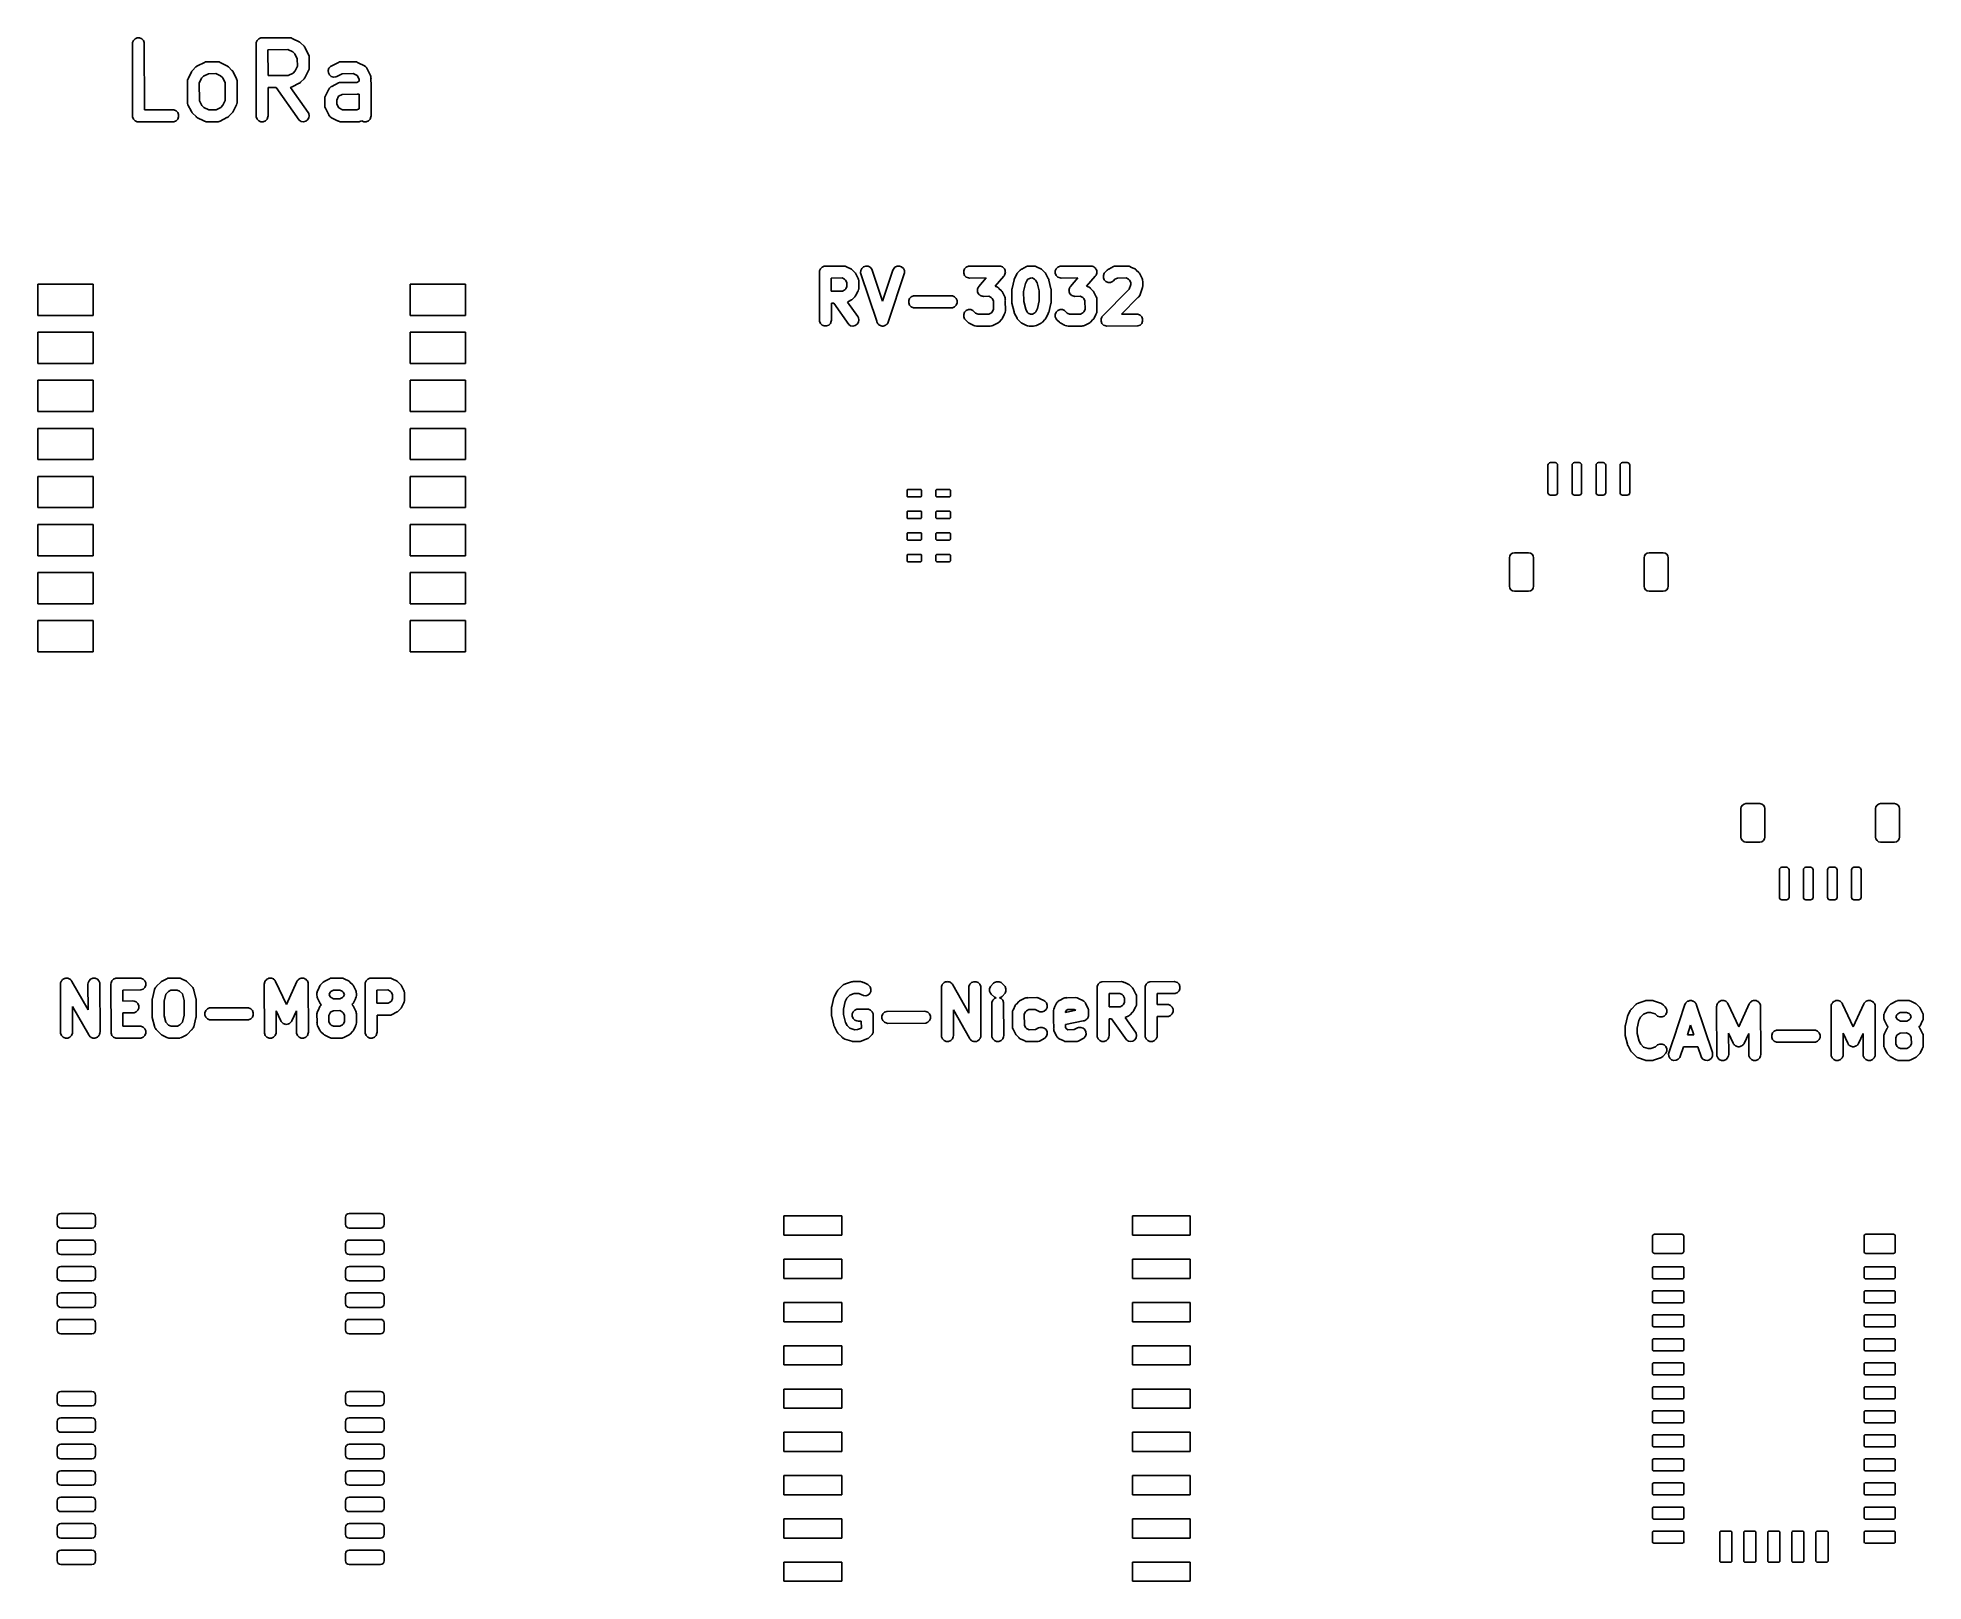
# Model space of a CAD drawing. Extents: x 19.3 to 97.8, y -81.2 to -16.9.
import ezdxf

# ---------------------------------------------------------------- set-up
doc = ezdxf.new("R2010")
doc.units = 0
doc.layers.add('BLACK', color=7, linetype='CONTINUOUS')

msp = doc.modelspace()

# ---------------------------------------------------------------- linework, layer by layer
at = {"layer": 'BLACK', "linetype": 'CONTINUOUS'}
for p, q in [((23.261232, -17.180857), (23.266036, -17.132084)), ((23.266036, -20.22963), (23.261232, -17.180857)), ((23.266036, -17.132084), (23.303365, -17.041964)), ((23.303365, -17.041964), (23.372339, -16.97299)), ((23.372339, -16.97299), (23.462459, -16.935661)), ((23.462459, -16.935661), (23.560005, -16.935661)), ((23.560005, -16.935661), (23.650125, -16.97299)), ((23.650125, -16.97299), (23.719099, -17.041964)), ((23.719099, -17.041964), (23.756428, -17.132084)), ((23.756428, -17.132084), (23.760844, -19.93469)), ((28.404089, -17.180857), (28.408893, -17.132084)), ((28.408893, -20.22963), (28.404089, -17.180857)), ((28.408893, -17.132084), (28.446222, -17.041964)), ((28.446222, -17.041964), (28.515196, -16.97299)), ((28.515196, -16.97299), (28.605316, -16.935661)), ((28.605316, -16.935661), (29.796946, -16.930857)), ((29.796946, -16.930857), (29.845719, -16.935661)), ((29.845719, -16.935661), (29.854017, -16.939098)), ((29.854017, -16.939098), (29.862977, -16.939735)), ((29.862977, -16.939735), (29.907162, -16.961111)), ((29.907162, -16.961111), (29.935839, -16.97299)), ((29.935839, -16.97299), (29.939704, -16.976855)), ((29.939704, -16.976855), (30.194464, -17.100107)), ((30.194464, -17.100107), (30.215456, -17.113321)), ((30.215456, -17.113321), (30.221553, -17.115847)), ((30.221553, -17.115847), (30.225495, -17.119641)), ((30.225495, -17.119641), (30.23594, -17.126216)), ((30.23594, -17.126216), (30.254183, -17.147251)), ((30.254183, -17.147251), (30.402294, -17.289794)), ((25.972528, -18.103933), (26.256572, -17.95725)), ((26.256572, -17.95725), (26.302344, -17.939735)), ((26.302344, -17.939735), (26.311303, -17.939098)), ((26.311303, -17.939098), (26.319602, -17.935661)), ((26.319602, -17.935661), (26.366278, -17.935191)), ((26.366278, -17.935191), (26.399644, -17.93282)), ((26.399644, -17.93282), (26.405571, -17.934795)), ((26.405571, -17.934795), (26.796946, -17.930857)), ((26.796946, -17.930857), (26.845719, -17.935661)), ((26.845719, -17.935661), (26.854017, -17.939098)), ((26.854017, -17.939098), (26.862977, -17.939735)), ((26.862977, -17.939735), (26.907161, -17.961111)), ((26.907161, -17.961111), (26.935839, -17.97299)), ((26.935839, -17.97299), (26.939704, -17.976855)), ((26.939704, -17.976855), (27.194463, -18.100107)), ((29.730725, -17.426516), (28.899754, -17.429866)), ((28.899754, -17.429866), (28.901449, -18.505895)), ((29.928379, -17.52214), (29.730725, -17.426516)), ((30.016832, -17.607268), (29.928379, -17.52214)), ((30.118904, -17.804923), (30.016832, -17.607268)), ((30.122035, -18.11604), (30.118904, -17.804923)), ((30.402294, -17.289794), (30.418027, -17.308965)), ((30.418027, -17.308965), (30.423016, -17.313292)), ((30.423016, -17.313292), (30.425456, -17.318018)), ((30.425456, -17.318018), (30.433385, -17.327679)), ((30.433385, -17.327679), (30.445297, -17.356439)), ((30.445297, -17.356439), (30.591982, -17.640482)), ((30.591982, -17.640482), (30.609497, -17.686254)), ((30.609497, -17.686254), (30.610133, -17.695213)), ((30.610133, -17.695213), (30.613571, -17.703512)), ((30.613571, -17.703512), (30.61404, -17.750188)), ((30.61404, -17.750188), (30.616412, -17.783554)), ((30.616412, -17.783554), (30.614436, -17.789481)), ((30.614436, -17.789481), (30.618375, -18.180857)), ((31.50081, -18.126216), (31.828001, -17.95725)), ((31.828001, -17.95725), (31.873773, -17.939735)), ((31.873773, -17.939735), (31.882732, -17.939098)), ((31.882732, -17.939098), (31.891031, -17.935661)), ((31.891031, -17.935661), (31.935998, -17.935312)), ((31.935998, -17.935312), (31.971073, -17.93282)), ((31.971073, -17.93282), (31.977584, -17.93499)), ((31.977584, -17.93499), (32.511232, -17.930857)), ((32.511232, -17.930857), (32.560005, -17.935661)), ((32.560005, -17.935661), (32.568303, -17.939098)), ((32.568303, -17.939098), (32.577263, -17.939735)), ((32.577263, -17.939735), (32.621447, -17.961111)), ((32.621447, -17.961111), (32.650125, -17.97299)), ((32.650125, -17.97299), (32.65399, -17.976855)), ((32.65399, -17.976855), (32.908749, -18.100107)), ((25.546946, -18.752285), (25.55175, -18.703512)), ((25.551287, -19.571022), (25.546946, -18.752285)), ((25.55175, -18.703512), (25.555187, -18.695213)), ((25.555187, -18.695213), (25.555824, -18.686254)), ((25.555824, -18.686254), (25.5772, -18.642069)), ((25.5772, -18.642069), (25.589079, -18.613392)), ((25.589079, -18.613392), (25.592944, -18.609526)), ((25.592944, -18.609526), (25.716196, -18.354768)), ((25.716196, -18.354768), (25.72941, -18.333775)), ((25.72941, -18.333775), (25.731936, -18.327679)), ((25.731936, -18.327679), (25.73573, -18.323736)), ((25.73573, -18.323736), (25.742305, -18.313292)), ((25.742305, -18.313292), (25.76334, -18.295048)), ((25.76334, -18.295048), (25.905883, -18.146938)), ((25.905883, -18.146938), (25.925054, -18.131204)), ((25.925054, -18.131204), (25.929381, -18.126216)), ((25.929381, -18.126216), (25.934107, -18.123775)), ((25.934107, -18.123775), (25.943768, -18.115847)), ((25.943768, -18.115847), (25.972528, -18.103933)), ((26.138229, -18.620852), (26.04275, -18.818206)), ((26.04275, -18.818206), (26.046669, -19.557279)), ((26.223357, -18.532399), (26.138229, -18.620852)), ((26.421013, -18.430327), (26.223357, -18.532399)), ((26.732129, -18.427196), (26.421013, -18.430327)), ((26.92838, -18.522141), (26.732129, -18.427196)), ((27.016832, -18.607268), (26.92838, -18.522141)), ((27.118651, -18.804433), (27.016832, -18.607268)), ((27.12257, -19.543506), (27.118651, -18.804433)), ((27.194463, -18.100107), (27.215452, -18.11332)), ((27.215452, -18.11332), (27.221551, -18.115846)), ((27.221551, -18.115846), (27.225494, -18.119641)), ((27.225494, -18.119641), (27.235939, -18.126216)), ((27.235939, -18.126216), (27.254181, -18.147249)), ((27.254181, -18.147249), (27.402294, -18.289794)), ((27.402294, -18.289794), (27.418028, -18.308966)), ((27.418028, -18.308966), (27.423016, -18.313292)), ((27.423016, -18.313292), (27.425455, -18.318016)), ((27.425455, -18.318016), (27.433385, -18.327678)), ((27.433385, -18.327678), (27.445299, -18.356443)), ((27.445299, -18.356443), (27.591982, -18.640482)), ((27.591982, -18.640482), (27.609497, -18.686254)), ((27.609497, -18.686254), (27.610133, -18.695213)), ((27.610133, -18.695213), (27.613571, -18.703512)), ((27.613571, -18.703512), (27.6138, -18.746809)), ((27.6138, -18.746809), (27.616412, -18.783554)), ((27.616412, -18.783554), (27.614033, -18.79069)), ((27.614033, -18.79069), (27.618375, -19.609428)), ((28.901449, -18.505895), (29.355184, -18.504065)), ((29.355184, -18.504065), (29.362957, -18.502344)), ((29.362957, -18.502344), (29.372322, -18.503996)), ((29.372322, -18.503996), (29.744927, -18.502494)), ((29.744927, -18.502494), (29.941964, -18.400742)), ((29.941964, -18.400742), (30.02709, -18.31229)), ((30.02709, -18.31229), (30.122035, -18.11604)), ((30.221553, -18.817295), (30.192792, -18.829208)), ((30.231214, -18.809366), (30.221553, -18.817295)), ((30.23594, -18.806926), (30.231214, -18.809366)), ((30.240265, -18.801938), (30.23594, -18.806926)), ((30.259438, -18.786205), (30.240265, -18.801938)), ((30.401981, -18.638092), (30.259438, -18.786205)), ((30.423016, -18.61985), (30.401981, -18.638092)), ((30.42959, -18.609405), (30.423016, -18.61985)), ((30.433385, -18.605463), (30.42959, -18.609405)), ((30.43591, -18.599366), (30.433385, -18.605463)), ((30.449125, -18.578374), (30.43591, -18.599366)), ((30.572376, -18.323615), (30.449125, -18.578374)), ((30.576242, -18.31975), (30.572376, -18.323615)), ((30.58812, -18.291072), (30.576242, -18.31975)), ((30.609497, -18.246888), (30.58812, -18.291072)), ((30.610133, -18.237928), (30.609497, -18.246888)), ((30.613571, -18.22963), (30.610133, -18.237928)), ((30.618375, -18.180857), (30.613571, -18.22963)), ((31.406052, -18.292445), (31.436899, -18.199907)), ((31.412967, -18.389745), (31.406052, -18.292445)), ((31.456591, -18.476993), (31.412967, -18.389745)), ((31.436899, -18.199907), (31.50081, -18.126216)), ((31.530282, -18.540904), (31.456591, -18.476993)), ((31.62282, -18.571751), (31.530282, -18.540904)), ((31.554715, -18.955521), (31.828001, -18.814393)), ((31.72012, -18.564836), (31.62282, -18.571751)), ((31.765892, -18.547321), (31.72012, -18.564836)), ((31.992202, -18.430451), (31.765892, -18.547321)), ((31.828001, -18.814393), (31.873773, -18.796878)), ((31.873773, -18.796878), (31.882732, -18.796241)), ((31.882732, -18.796241), (31.891031, -18.792804)), ((31.891031, -18.792804), (31.934992, -18.792527)), ((31.934992, -18.792527), (31.971073, -18.789963)), ((31.971073, -18.789963), (31.977954, -18.792256)), ((31.977954, -18.792256), (32.601838, -18.788328)), ((32.44588, -18.426936), (31.992202, -18.430451)), ((32.609883, -18.506281), (32.44588, -18.426936)), ((32.601838, -18.788328), (32.690199, -18.742697)), ((32.689957, -18.661339), (32.609883, -18.506281)), ((32.690199, -18.742697), (32.689957, -18.661339)), ((32.908749, -18.100107), (32.916903, -18.10524)), ((32.916903, -18.10524), (32.920752, -18.106523)), ((32.920752, -18.106523), (32.925545, -18.11068)), ((32.925545, -18.11068), (32.950225, -18.126216)), ((32.950225, -18.126216), (32.970764, -18.149897)), ((32.970764, -18.149897), (32.994444, -18.170435)), ((32.994444, -18.170435), (33.00308, -18.187158)), ((33.00308, -18.187158), (33.014137, -18.199907)), ((33.014137, -18.199907), (33.022281, -18.224339)), ((33.022281, -18.224339), (33.16341, -18.497624)), ((33.16341, -18.497624), (33.180926, -18.543396)), ((33.180926, -18.543396), (33.181562, -18.552356)), ((33.181562, -18.552356), (33.185, -18.560655)), ((33.185, -18.560655), (33.185123, -18.602465)), ((33.185123, -18.602465), (33.187841, -18.640696)), ((33.187841, -18.640696), (33.18526, -18.648438)), ((33.18526, -18.648438), (33.186008, -18.900619)), ((25.548909, -19.578159), (25.551287, -19.571022)), ((25.55152, -19.614903), (25.548909, -19.578159)), ((26.046669, -19.557279), (26.148488, -19.754444)), ((27.02709, -19.740862), (27.12257, -19.543506)), ((29.236983, -18.999935), (28.90223, -19.001284)), ((28.90223, -19.001284), (28.904089, -20.180857)), ((30.195472, -20.361424), (29.236983, -18.999935)), ((29.845719, -18.997481), (29.841028, -18.997499)), ((29.841028, -18.997499), (30.573183, -20.037491)), ((29.854017, -18.994043), (29.845719, -18.997481)), ((29.862977, -18.993407), (29.854017, -18.994043)), ((29.908749, -18.975892), (29.862977, -18.993407)), ((30.192792, -18.829208), (29.908749, -18.975892)), ((31.261232, -19.466571), (31.266036, -19.417798)), ((31.264816, -19.716151), (31.261232, -19.466571)), ((31.266036, -19.417798), (31.269473, -19.409499)), ((31.269473, -19.409499), (31.27011, -19.40054)), ((31.27011, -19.40054), (31.291486, -19.356355)), ((31.291486, -19.356355), (31.303365, -19.327678)), ((31.303365, -19.327678), (31.30723, -19.323812)), ((31.30723, -19.323812), (31.430482, -19.069054)), ((31.430482, -19.069054), (31.435616, -19.060897)), ((31.435616, -19.060897), (31.436899, -19.05705)), ((31.436899, -19.05705), (31.441055, -19.052257)), ((31.441055, -19.052257), (31.456591, -19.027578)), ((31.456591, -19.027578), (31.480273, -19.007038)), ((31.480273, -19.007038), (31.50081, -18.983359)), ((31.50081, -18.983359), (31.517533, -18.974722)), ((31.517533, -18.974722), (31.530282, -18.963666)), ((31.530282, -18.963666), (31.554715, -18.955521)), ((31.836655, -19.36792), (31.758045, -19.530406)), ((31.758045, -19.530406), (31.760469, -19.699196)), ((31.992053, -19.287671), (31.836655, -19.36792)), ((32.615939, -19.283743), (31.992053, -19.287671)), ((32.622821, -19.286037), (32.615939, -19.283743)), ((32.658901, -19.283472), (32.622821, -19.286037)), ((32.691801, -19.283265), (32.658901, -19.283472)), ((32.693582, -19.883808), (32.691801, -19.283265)), ((33.186008, -18.900619), (33.187841, -18.926411)), ((33.187841, -18.926411), (33.186099, -18.931634)), ((33.186099, -18.931634), (33.189804, -20.180857)), ((23.303365, -20.31975), (23.266036, -20.22963)), ((23.372339, -20.388724), (23.303365, -20.31975)), ((23.462459, -20.426053), (23.372339, -20.388724)), ((23.760844, -19.93469), (24.939804, -19.930857)), ((24.939804, -19.930857), (24.988577, -19.935661)), ((24.988577, -19.935661), (25.078697, -19.97299)), ((25.078697, -20.388724), (24.988577, -20.426053)), ((25.078697, -19.97299), (25.147671, -20.041964)), ((25.147671, -20.31975), (25.078697, -20.388724)), ((25.147671, -20.041964), (25.185, -20.132084)), ((25.185, -20.22963), (25.147671, -20.31975)), ((25.185, -20.132084), (25.185, -20.22963)), ((25.55175, -19.658201), (25.55152, -19.614903)), ((25.555187, -19.666499), (25.55175, -19.658201)), ((25.555824, -19.675459), (25.555187, -19.666499)), ((25.573339, -19.721231), (25.555824, -19.675459)), ((25.72002, -20.005268), (25.573339, -19.721231)), ((25.731935, -20.034033), (25.72002, -20.005268)), ((25.739864, -20.043695), (25.731935, -20.034033)), ((25.742305, -20.048421), (25.739864, -20.043695)), ((25.747293, -20.052747), (25.742305, -20.048421)), ((25.763026, -20.071918), (25.747293, -20.052747)), ((25.911142, -20.214468), (25.763026, -20.071918)), ((25.929381, -20.235498), (25.911142, -20.214468)), ((25.939822, -20.242071), (25.929381, -20.235498)), ((25.943767, -20.245867), (25.939822, -20.242071)), ((25.949866, -20.248393), (25.943767, -20.245867)), ((25.970857, -20.261607), (25.949866, -20.248393)), ((26.225616, -20.384858), (25.970857, -20.261607)), ((26.148488, -19.754444), (26.23694, -19.839572)), ((26.229482, -20.388724), (26.225616, -20.384858)), ((26.258158, -20.400602), (26.229482, -20.388724)), ((26.23694, -19.839572), (26.43319, -19.934517)), ((26.43319, -19.934517), (26.744307, -19.931386)), ((26.744307, -19.931386), (26.941963, -19.829314)), ((27.192791, -20.257779), (26.908749, -20.404464)), ((26.941963, -19.829314), (27.02709, -19.740862)), ((27.221552, -20.245867), (27.192791, -20.257779)), ((27.231213, -20.237938), (27.221552, -20.245867)), ((27.235939, -20.235498), (27.231213, -20.237938)), ((27.240264, -20.23051), (27.235939, -20.235498)), ((27.259437, -20.214777), (27.240264, -20.23051)), ((27.401986, -20.066659), (27.259437, -20.214777)), ((27.423016, -20.048421), (27.401986, -20.066659)), ((27.429589, -20.037979), (27.423016, -20.048421)), ((27.433386, -20.034034), (27.429589, -20.037979)), ((27.435913, -20.027933), (27.433386, -20.034034)), ((27.449125, -20.006945), (27.435913, -20.027933)), ((27.572376, -19.752186), (27.449125, -20.006945)), ((27.576242, -19.748321), (27.572376, -19.752186)), ((27.58812, -19.719643), (27.576242, -19.748321)), ((27.609497, -19.675459), (27.58812, -19.719643)), ((27.610133, -19.666499), (27.609497, -19.675459)), ((27.613571, -19.658201), (27.610133, -19.666499)), ((27.618375, -19.609428), (27.613571, -19.658201)), ((28.446222, -20.31975), (28.408893, -20.22963)), ((28.515196, -20.388724), (28.446222, -20.31975)), ((28.605316, -20.426053), (28.515196, -20.388724)), ((28.792982, -20.388724), (28.702862, -20.426053)), ((28.861956, -20.31975), (28.792982, -20.388724)), ((28.899285, -20.22963), (28.861956, -20.31975)), ((28.904089, -20.180857), (28.899285, -20.22963)), ((30.277734, -20.413846), (30.195472, -20.361424)), ((30.548942, -20.35376), (30.469029, -20.409699)), ((30.601364, -20.271498), (30.548942, -20.35376)), ((30.573183, -20.037491), (30.597217, -20.080203)), ((30.597217, -20.080203), (30.618316, -20.175439)), ((30.618316, -20.175439), (30.601364, -20.271498)), ((31.263195, -19.721016), (31.264816, -19.716151)), ((31.265314, -19.750843), (31.263195, -19.721016)), ((31.266036, -19.801058), (31.265314, -19.750843)), ((31.269473, -19.809356), (31.266036, -19.801058)), ((31.27011, -19.818316), (31.269473, -19.809356)), ((31.287625, -19.864088), (31.27011, -19.818316)), ((31.428755, -20.137377), (31.287625, -19.864088)), ((31.436899, -20.161807), (31.428755, -20.137377)), ((31.447953, -20.174553), (31.436899, -20.161807)), ((31.456591, -20.191279), (31.447953, -20.174553)), ((31.480273, -20.211818), (31.456591, -20.191279)), ((31.50081, -20.235498), (31.480273, -20.211818)), ((31.525486, -20.251031), (31.50081, -20.235498)), ((31.530282, -20.255191), (31.525486, -20.251031)), ((31.534132, -20.256474), (31.530282, -20.255191)), ((31.542286, -20.261607), (31.534132, -20.256474)), ((31.797045, -20.384858), (31.542286, -20.261607)), ((31.760469, -19.699196), (31.841152, -19.855433)), ((31.800911, -20.388724), (31.797045, -20.384858)), ((31.829587, -20.400602), (31.800911, -20.388724)), ((31.841152, -19.855433), (32.005493, -19.93494)), ((32.005493, -19.93494), (32.601839, -19.931185)), ((32.601839, -19.931185), (32.693582, -19.883808)), ((32.799365, -20.387178), (32.765892, -20.404464)), ((32.800911, -20.388724), (32.799365, -20.387178)), ((32.891031, -20.426053), (32.800911, -20.388724)), ((33.078697, -20.388724), (32.988577, -20.426053)), ((33.147671, -20.31975), (33.078697, -20.388724)), ((33.185, -20.22963), (33.147671, -20.31975)), ((33.189804, -20.180857), (33.185, -20.22963)), ((23.511232, -20.430857), (23.462459, -20.426053)), ((24.988577, -20.426053), (23.511232, -20.430857)), ((26.302344, -20.421979), (26.258158, -20.400602)), ((26.311303, -20.422615), (26.302344, -20.421979)), ((26.319602, -20.426053), (26.311303, -20.422615)), ((26.368375, -20.430857), (26.319602, -20.426053)), ((26.759749, -20.426918), (26.368375, -20.430857)), ((26.765677, -20.428894), (26.759749, -20.426918)), ((26.799042, -20.426522), (26.765677, -20.428894)), ((26.845719, -20.426053), (26.799042, -20.426522)), ((26.854017, -20.422615), (26.845719, -20.426053)), ((26.862977, -20.421979), (26.854017, -20.422615)), ((26.908749, -20.404464), (26.862977, -20.421979)), ((28.702862, -20.426053), (28.605316, -20.426053)), ((30.373793, -20.430798), (30.277734, -20.413846)), ((30.469029, -20.409699), (30.373793, -20.430798)), ((31.873773, -20.421979), (31.829587, -20.400602)), ((31.882732, -20.422615), (31.873773, -20.421979)), ((31.891031, -20.426053), (31.882732, -20.422615)), ((31.939804, -20.430857), (31.891031, -20.426053)), ((32.615938, -20.4266), (31.939804, -20.430857)), ((32.62282, -20.428894), (32.615938, -20.4266)), ((32.6589, -20.426329), (32.62282, -20.428894)), ((32.702862, -20.426053), (32.6589, -20.426329)), ((32.71116, -20.422615), (32.702862, -20.426053)), ((32.72012, -20.421979), (32.71116, -20.422615)), ((32.765892, -20.404464), (32.72012, -20.421979)), ((32.988577, -20.426053), (32.891031, -20.426053)), ((51.836337, -26.681438), (51.841141, -26.632665)), ((51.841141, -26.632665), (51.87847, -26.542545)), ((51.87847, -26.542545), (51.947444, -26.473571)), ((51.947444, -26.473571), (52.037564, -26.436242)), ((52.037564, -26.436242), (52.848242, -26.431438)), ((52.848242, -26.431438), (52.897015, -26.436242)), ((52.897015, -26.436242), (52.905313, -26.439679)), ((52.905313, -26.439679), (52.914273, -26.440316)), ((52.914273, -26.440316), (52.963036, -26.463589)), ((52.963036, -26.463589), (52.987135, -26.473571)), ((52.987135, -26.473571), (52.990041, -26.476477)), ((52.990041, -26.476477), (53.150522, -26.553069)), ((53.150522, -26.553069), (53.171515, -26.566284)), ((53.171515, -26.566284), (53.17761, -26.568809)), ((53.17761, -26.568809), (53.181717, -26.572707)), ((53.181717, -26.572707), (53.191997, -26.579178)), ((53.191997, -26.579178), (53.208089, -26.597732)), ((53.208089, -26.597732), (53.310733, -26.695137)), ((53.552586, -26.712706), (53.559501, -26.615406)), ((53.559501, -26.615406), (53.603124, -26.52816)), ((53.603124, -26.52816), (53.676815, -26.464248)), ((53.676815, -26.464248), (53.769355, -26.433401)), ((53.769355, -26.433401), (53.866655, -26.440316)), ((53.866655, -26.440316), (53.953901, -26.483939)), ((53.953901, -26.483939), (54.017813, -26.55763)), ((54.017813, -26.55763), (54.468019, -27.89829)), ((54.468019, -27.89829), (54.896785, -26.602381)), ((54.896785, -26.602381), (54.916766, -26.55763)), ((54.916766, -26.55763), (54.980678, -26.483939)), ((54.980678, -26.483939), (55.067924, -26.440316)), ((55.067924, -26.440316), (55.165224, -26.433401)), ((55.165224, -26.433401), (55.257764, -26.464248)), ((55.257764, -26.464248), (55.331455, -26.52816)), ((55.331455, -26.52816), (55.375078, -26.615406)), ((55.375078, -26.615406), (55.381993, -26.712706)), ((57.841141, -26.632665), (57.87847, -26.542545)), ((57.841141, -26.730211), (57.841141, -26.632665)), ((57.87847, -26.542545), (57.947444, -26.473571)), ((57.947444, -26.473571), (58.037564, -26.436242)), ((58.037564, -26.436242), (59.324432, -26.431438)), ((59.324432, -26.431438), (59.350223, -26.433978)), ((59.350223, -26.433978), (59.356786, -26.433541)), ((59.356786, -26.433541), (59.361307, -26.43507)), ((59.361307, -26.43507), (59.373205, -26.436242)), ((59.373205, -26.436242), (59.410725, -26.451783)), ((59.410725, -26.451783), (59.449189, -26.464792)), ((59.449189, -26.464792), (59.455533, -26.470343)), ((59.455533, -26.470343), (59.463325, -26.473571)), ((59.463325, -26.473571), (59.492046, -26.502292)), ((59.492046, -26.502292), (59.5226, -26.529027)), ((59.5226, -26.529027), (59.526336, -26.536582)), ((59.526336, -26.536582), (59.532299, -26.542545)), ((59.532299, -26.542545), (59.54784, -26.580065)), ((59.54784, -26.580065), (59.565841, -26.616464)), ((59.565841, -26.616464), (59.566401, -26.624876)), ((59.566401, -26.624876), (59.569628, -26.632665)), ((59.569628, -26.632665), (59.569628, -26.673273)), ((60.097869, -26.702542), (60.195274, -26.599899)), ((60.195274, -26.599899), (60.214448, -26.584163)), ((60.214448, -26.584163), (60.218772, -26.579178)), ((60.218772, -26.579178), (60.223601, -26.576651)), ((60.223601, -26.576651), (60.233159, -26.568808)), ((60.233159, -26.568808), (60.259256, -26.557998)), ((60.259256, -26.557998), (60.450724, -26.457831)), ((60.450724, -26.457831), (60.496496, -26.440316)), ((60.496496, -26.440316), (60.505455, -26.439679)), ((60.505455, -26.439679), (60.513754, -26.436242)), ((60.513754, -26.436242), (60.569598, -26.43512)), ((60.569598, -26.43512), (60.593796, -26.433401)), ((60.593796, -26.433401), (60.597287, -26.434564)), ((60.597287, -26.434564), (60.753004, -26.431438)), ((60.753004, -26.431438), (60.801777, -26.436242)), ((60.801777, -26.436242), (60.810075, -26.439679)), ((60.810075, -26.439679), (60.819035, -26.440316)), ((60.819035, -26.440316), (60.867798, -26.463589)), ((60.867798, -26.463589), (60.891897, -26.473571)), ((60.891897, -26.473571), (60.894803, -26.476477)), ((60.894803, -26.476477), (61.055284, -26.553069)), ((61.055284, -26.553069), (61.076277, -26.566284)), ((61.076277, -26.566284), (61.082372, -26.568809)), ((61.082372, -26.568809), (61.086479, -26.572707)), ((61.086479, -26.572707), (61.096759, -26.579178)), ((61.096759, -26.579178), (61.112851, -26.597732)), ((61.112851, -26.597732), (61.215495, -26.695137)), ((61.650665, -26.632665), (61.687994, -26.542545)), ((61.650665, -26.730211), (61.650665, -26.632665)), ((61.687994, -26.542545), (61.756968, -26.473571)), ((61.756968, -26.473571), (61.847088, -26.436242)), ((61.847088, -26.436242), (63.133956, -26.431438)), ((63.133956, -26.431438), (63.159747, -26.433978)), ((63.159747, -26.433978), (63.16631, -26.433541)), ((63.16631, -26.433541), (63.170831, -26.43507)), ((63.170831, -26.43507), (63.182729, -26.436242)), ((63.182729, -26.436242), (63.220249, -26.451783)), ((63.220249, -26.451783), (63.258713, -26.464792)), ((63.258713, -26.464792), (63.265057, -26.470343)), ((63.265057, -26.470343), (63.272849, -26.473571)), ((63.272849, -26.473571), (63.30157, -26.502292)), ((63.30157, -26.502292), (63.332124, -26.529027)), ((63.332124, -26.529027), (63.33586, -26.536582)), ((63.33586, -26.536582), (63.341823, -26.542545)), ((63.341823, -26.542545), (63.357364, -26.580065)), ((63.357364, -26.580065), (63.375365, -26.616464)), ((63.375365, -26.616464), (63.375925, -26.624876)), ((63.375925, -26.624876), (63.379152, -26.632665)), ((63.379152, -26.632665), (63.379152, -26.673273)), ((63.687994, -26.733022), (63.814322, -26.599899)), ((63.814322, -26.599899), (63.833496, -26.584163)), ((63.833496, -26.584163), (63.83782, -26.579178)), ((63.83782, -26.579178), (63.842649, -26.576651)), ((63.842649, -26.576651), (63.852207, -26.568808)), ((63.852207, -26.568808), (63.878304, -26.557998)), ((63.878304, -26.557998), (64.069772, -26.457831)), ((64.069772, -26.457831), (64.115544, -26.440316)), ((64.115544, -26.440316), (64.124503, -26.439679)), ((64.124503, -26.439679), (64.132802, -26.436242)), ((64.132802, -26.436242), (64.17879, -26.435821)), ((64.17879, -26.435821), (64.212844, -26.433401)), ((64.212844, -26.433401), (64.219, -26.435453)), ((64.219, -26.435453), (64.657766, -26.431438)), ((64.657766, -26.431438), (64.706539, -26.436242)), ((64.706539, -26.436242), (64.714837, -26.439679)), ((64.714837, -26.439679), (64.723797, -26.440316)), ((64.723797, -26.440316), (64.77256, -26.463589)), ((64.77256, -26.463589), (64.796659, -26.473571)), ((64.796659, -26.473571), (64.799565, -26.476477)), ((64.799565, -26.476477), (64.960046, -26.553069)), ((64.960046, -26.553069), (64.981039, -26.566284)), ((64.981039, -26.566284), (64.987134, -26.568809)), ((64.987134, -26.568809), (64.991241, -26.572707)), ((64.991241, -26.572707), (65.001521, -26.579178)), ((65.001521, -26.579178), (65.017613, -26.597732)), ((65.017613, -26.597732), (65.120257, -26.695137)), ((19.3218, -28.4856), (19.3218, -27.1856)), ((19.3218, -27.1856), (21.6218, -27.1856)), ((21.6218, -27.1856), (21.6218, -28.4856)), ((34.8218, -28.4856), (34.8218, -27.1856)), ((34.8218, -27.1856), (37.1218, -27.1856)), ((37.1218, -27.1856), (37.1218, -28.4856)), ((51.841141, -28.730211), (51.836337, -26.681438)), ((52.783088, -26.927309), (52.33223, -26.92998)), ((52.33223, -26.92998), (52.333524, -27.482107)), ((52.886299, -26.976568), (52.783088, -26.927309)), ((52.794713, -27.479374), (52.895789, -27.426495)), ((52.926632, -27.014843), (52.886299, -26.976568)), ((52.895789, -27.426495), (52.934062, -27.386164)), ((52.979975, -27.116806), (52.926632, -27.014843)), ((52.934062, -27.386164), (52.982389, -27.284904)), ((52.982389, -27.284904), (52.979975, -27.116806)), ((53.310733, -26.695137), (53.326468, -26.714311)), ((53.326468, -26.714311), (53.331454, -26.718635)), ((53.331454, -26.718635), (53.33398, -26.723464)), ((53.33398, -26.723464), (53.341824, -26.733022)), ((53.341824, -26.733022), (53.352633, -26.759119)), ((53.352633, -26.759119), (53.452801, -26.950587)), ((53.470316, -27.414135), (53.447043, -27.462897)), ((53.452801, -26.950587), (53.470316, -26.996359)), ((53.470316, -26.996359), (53.470952, -27.005318)), ((53.470952, -27.405175), (53.470316, -27.414135)), ((53.470952, -27.005318), (53.47439, -27.013617)), ((53.47439, -27.396877), (53.470952, -27.405175)), ((53.47439, -27.013617), (53.475111, -27.063831)), ((53.479194, -27.348104), (53.47439, -27.396877)), ((53.475111, -27.063831), (53.477231, -27.093659)), ((53.477231, -27.093659), (53.475609, -27.098523)), ((53.475609, -27.098523), (53.479194, -27.348104)), ((53.563452, -26.760495), (53.552586, -26.712706)), ((54.22495, -28.730357), (53.563452, -26.760495)), ((55.381993, -26.712706), (54.70446, -28.760495)), ((57.87847, -26.820331), (57.841141, -26.730211)), ((57.947444, -26.889305), (57.87847, -26.820331)), ((58.037564, -26.926634), (57.947444, -26.889305)), ((58.086337, -26.931438), (58.037564, -26.926634)), ((58.779032, -26.928852), (58.086337, -26.931438)), ((58.409867, -27.410988), (58.412569, -27.402998)), ((58.412569, -27.451515), (58.409867, -27.410988)), ((58.412569, -27.394569), (58.428108, -27.357054)), ((58.412569, -27.402998), (58.412569, -27.394569)), ((58.412569, -27.492115), (58.412569, -27.451515)), ((58.428108, -27.357054), (58.441119, -27.318585)), ((58.441119, -27.318585), (58.446717, -27.312128)), ((58.446717, -27.312128), (58.449898, -27.304449)), ((58.449898, -27.304449), (58.476052, -27.278294)), ((58.476052, -27.278294), (58.779032, -26.928852)), ((59.50615, -26.846479), (59.142625, -27.26575)), ((59.142625, -27.26575), (59.24576, -27.314973)), ((59.24576, -27.314973), (59.266751, -27.328187)), ((59.266751, -27.328187), (59.272849, -27.330713)), ((59.272849, -27.330713), (59.276958, -27.334612)), ((59.276958, -27.334612), (59.287235, -27.341082)), ((59.287235, -27.341082), (59.303326, -27.359635)), ((59.303326, -27.359635), (59.405972, -27.457044)), ((59.532299, -26.820331), (59.50615, -26.846479)), ((59.535479, -26.812653), (59.532299, -26.820331)), ((59.541078, -26.806196), (59.535479, -26.812653)), ((59.554087, -26.767728), (59.541078, -26.806196)), ((59.569628, -26.730211), (59.554087, -26.767728)), ((59.569628, -26.673273), (59.572329, -26.713792)), ((59.572329, -26.713792), (59.569628, -26.721778)), ((59.569628, -26.721778), (59.569628, -26.730211)), ((59.836337, -27.443342), (59.837175, -27.434833)), ((59.840564, -27.905266), (59.836337, -27.443342)), ((59.836633, -27.43119), (59.838167, -27.424753)), ((59.837175, -27.434833), (59.836633, -27.43119)), ((59.838167, -27.424753), (59.841141, -27.394569)), ((59.841141, -27.394569), (59.851098, -27.370529)), ((59.851098, -27.370529), (59.939039, -27.001756)), ((59.939039, -27.001756), (59.940325, -26.998156)), ((59.940325, -26.998156), (59.940453, -26.996359)), ((59.940453, -26.996359), (59.942499, -26.992071)), ((59.942499, -26.992071), (59.955529, -26.955605)), ((59.955529, -26.955605), (59.967821, -26.939015)), ((59.967821, -26.939015), (60.053206, -26.76011)), ((60.053206, -26.76011), (60.066421, -26.739116)), ((60.066421, -26.739116), (60.068946, -26.733022)), ((60.068946, -26.733022), (60.072844, -26.728914)), ((60.072844, -26.728914), (60.079315, -26.718635)), ((60.079315, -26.718635), (60.097869, -26.702542)), ((60.409845, -27.164421), (60.332398, -27.48919)), ((60.476705, -27.024332), (60.409845, -27.164421)), ((60.51498, -26.983999), (60.476705, -27.024332)), ((60.617561, -26.930332), (60.51498, -26.983999)), ((60.691092, -26.928856), (60.617561, -26.930332)), ((60.791061, -26.976568), (60.691092, -26.928856)), ((60.831394, -27.014843), (60.791061, -26.976568)), ((60.89485, -27.136136), (60.831394, -27.014843)), ((60.979338, -27.459109), (60.89485, -27.136136)), ((61.215495, -26.695137), (61.23123, -26.714311)), ((61.23123, -26.714311), (61.236216, -26.718635)), ((61.236216, -26.718635), (61.238742, -26.723464)), ((61.238742, -26.723464), (61.246586, -26.733022)), ((61.246586, -26.733022), (61.257395, -26.759119)), ((61.257395, -26.759119), (61.357563, -26.950587)), ((61.357563, -26.950587), (61.358928, -26.954154)), ((61.358928, -26.954154), (61.360002, -26.955604)), ((61.360002, -26.955604), (61.361123, -26.959892)), ((61.361123, -26.959892), (61.375078, -26.996359)), ((61.375078, -26.996359), (61.376724, -27.01953)), ((61.376724, -27.01953), (61.47173, -27.382708)), ((61.47173, -27.382708), (61.47298, -27.391166)), ((61.47298, -27.391166), (61.47439, -27.394569)), ((61.47439, -27.394569), (61.474449, -27.401103)), ((61.474449, -27.401103), (61.478898, -27.43119)), ((61.478898, -27.43119), (61.474966, -27.457608)), ((61.687994, -26.820331), (61.650665, -26.730211)), ((61.756968, -26.889305), (61.687994, -26.820331)), ((61.847088, -26.926634), (61.756968, -26.889305)), ((61.895861, -26.931438), (61.847088, -26.926634)), ((62.588556, -26.928852), (61.895861, -26.931438)), ((62.219391, -27.410988), (62.222093, -27.402998)), ((62.222093, -27.451515), (62.219391, -27.410988)), ((62.222093, -27.394569), (62.237632, -27.357054)), ((62.222093, -27.402998), (62.222093, -27.394569)), ((62.222093, -27.492115), (62.222093, -27.451515)), ((62.237632, -27.357054), (62.250643, -27.318585)), ((62.250643, -27.318585), (62.256241, -27.312128)), ((62.256241, -27.312128), (62.259422, -27.304449)), ((62.259422, -27.304449), (62.285576, -27.278294)), ((62.285576, -27.278294), (62.588556, -26.928852)), ((63.315674, -26.846479), (62.952149, -27.26575)), ((62.952149, -27.26575), (63.055284, -27.314973)), ((63.055284, -27.314973), (63.076275, -27.328187)), ((63.076275, -27.328187), (63.082373, -27.330713)), ((63.082373, -27.330713), (63.086482, -27.334612)), ((63.086482, -27.334612), (63.096759, -27.341082)), ((63.096759, -27.341082), (63.11285, -27.359635)), ((63.11285, -27.359635), (63.215496, -27.457044)), ((63.341823, -26.820331), (63.315674, -26.846479)), ((63.345003, -26.812653), (63.341823, -26.820331)), ((63.350602, -26.806196), (63.345003, -26.812653)), ((63.363611, -26.767728), (63.350602, -26.806196)), ((63.379152, -26.730211), (63.363611, -26.767728)), ((63.379152, -26.673273), (63.381853, -26.713792)), ((63.381853, -26.713792), (63.379152, -26.721778)), ((63.379152, -26.721778), (63.379152, -26.730211)), ((63.592755, -28.542546), (64.729987, -27.398731)), ((63.650665, -26.823142), (63.687994, -26.733022)), ((63.650665, -26.920686), (63.650665, -26.823142)), ((63.687994, -27.010806), (63.650665, -26.920686)), ((63.756969, -27.079781), (63.687994, -27.010806)), ((63.847089, -27.11711), (63.756969, -27.079781)), ((63.944633, -27.11711), (63.847089, -27.11711)), ((64.034753, -27.079781), (63.944633, -27.11711)), ((64.072638, -27.048691), (64.034753, -27.079781)), ((64.134028, -26.983999), (64.072638, -27.048691)), ((64.235439, -26.930945), (64.134028, -26.983999)), ((64.593367, -26.927669), (64.235439, -26.930945)), ((64.695823, -26.976568), (64.593367, -26.927669)), ((64.736156, -27.014843), (64.695823, -26.976568)), ((64.729987, -27.398731), (64.791584, -27.205124)), ((64.789823, -27.117424), (64.736156, -27.014843)), ((64.791584, -27.205124), (64.789823, -27.117424)), ((65.120257, -26.695137), (65.135992, -26.714311)), ((65.135992, -26.714311), (65.140978, -26.718635)), ((65.140978, -26.718635), (65.143504, -26.723464)), ((65.143504, -26.723464), (65.151348, -26.733022)), ((65.151348, -26.733022), (65.162157, -26.759119)), ((65.162157, -26.759119), (65.262325, -26.950587)), ((65.27215, -27.330038), (65.180651, -27.617637)), ((65.262325, -26.950587), (65.27984, -26.996359)), ((65.283914, -27.301639), (65.27215, -27.330038)), ((65.27984, -26.996359), (65.280476, -27.005318)), ((65.280476, -27.005318), (65.283914, -27.013617)), ((65.283914, -27.013617), (65.285035, -27.069461)), ((65.285137, -27.289218), (65.283914, -27.301639)), ((65.285035, -27.069461), (65.286755, -27.093659)), ((65.286755, -27.284134), (65.285137, -27.289218)), ((65.286755, -27.093659), (65.285591, -27.09715)), ((65.285591, -27.09715), (65.288718, -27.252866)), ((65.288718, -27.252866), (65.286286, -27.277547)), ((65.286286, -27.277547), (65.286755, -27.284134)), ((52.333524, -27.482107), (52.549381, -27.480828)), ((52.43155, -27.977011), (52.334686, -27.977585)), ((52.334686, -27.977585), (52.336337, -28.681438)), ((53.056291, -28.862005), (52.43155, -27.977011)), ((52.549381, -27.480828), (52.557109, -27.479116)), ((52.557109, -27.479116), (52.566243, -27.480728)), ((52.566243, -27.480728), (52.794713, -27.479374)), ((53.151515, -27.852495), (53.004375, -27.929472)), ((53.004375, -27.929472), (53.434002, -28.538072)), ((53.177611, -27.841686), (53.151515, -27.852495)), ((53.187166, -27.833844), (53.177611, -27.841686)), ((53.191997, -27.831317), (53.187166, -27.833844)), ((53.196321, -27.826331), (53.191997, -27.831317)), ((53.215496, -27.810595), (53.196321, -27.826331)), ((53.312905, -27.707946), (53.215496, -27.810595)), ((53.331454, -27.691859), (53.312905, -27.707946)), ((53.337922, -27.681583), (53.331454, -27.691859)), ((53.341825, -27.677471), (53.337922, -27.681583)), ((53.344352, -27.671368), (53.341825, -27.677471)), ((53.357563, -27.650383), (53.344352, -27.671368)), ((53.434154, -27.489903), (53.357563, -27.650383)), ((53.437061, -27.486997), (53.434154, -27.489903)), ((53.447043, -27.462897), (53.437061, -27.486997)), ((55.555427, -27.87076), (55.592756, -27.78064)), ((55.555427, -27.968306), (55.555427, -27.87076)), ((55.592756, -28.058426), (55.555427, -27.968306)), ((55.592756, -27.78064), (55.66173, -27.711666)), ((55.66173, -28.1274), (55.592756, -28.058426)), ((55.66173, -27.711666), (55.75185, -27.674337)), ((55.75185, -28.164729), (55.66173, -28.1274)), ((55.75185, -27.674337), (57.324433, -27.669533)), ((55.800623, -28.169533), (55.75185, -28.164729)), ((57.373206, -28.164729), (55.800623, -28.169533)), ((57.324433, -27.669533), (57.373206, -27.674337)), ((57.373206, -27.674337), (57.463326, -27.711666)), ((57.463326, -28.1274), (57.373206, -28.164729)), ((57.463326, -27.711666), (57.5323, -27.78064)), ((57.5323, -28.058426), (57.463326, -28.1274)), ((57.5323, -27.78064), (57.569629, -27.87076)), ((57.569629, -27.968306), (57.5323, -28.058426)), ((57.569629, -27.87076), (57.569629, -27.968306)), ((58.415795, -27.499903), (58.412569, -27.492115)), ((58.416356, -27.508316), (58.415795, -27.499903)), ((58.434356, -27.544714), (58.416356, -27.508316)), ((58.449898, -27.582235), (58.434356, -27.544714)), ((58.45586, -27.588197), (58.449898, -27.582235)), ((58.459597, -27.595753), (58.45586, -27.588197)), ((58.49015, -27.622487), (58.459597, -27.595753)), ((58.518872, -27.651209), (58.49015, -27.622487)), ((58.526663, -27.654436), (58.518872, -27.651209)), ((58.533008, -27.659988), (58.526663, -27.654436)), ((58.571477, -27.672998), (58.533008, -27.659988)), ((58.608992, -27.688538), (58.571477, -27.672998)), ((58.620885, -27.689709), (58.608992, -27.688538)), ((58.625411, -27.69124), (58.620885, -27.689709)), ((58.631978, -27.690802), (58.625411, -27.69124)), ((58.657765, -27.693342), (58.631978, -27.690802)), ((58.880281, -27.690146), (58.657765, -27.693342)), ((58.981536, -27.738471), (58.880281, -27.690146)), ((59.02187, -27.776747), (58.981536, -27.738471)), ((59.074924, -27.878159), (59.02187, -27.776747)), ((59.0293, -28.338545), (59.0782, -28.236085)), ((59.0782, -28.236085), (59.074924, -27.878159)), ((59.405972, -27.457044), (59.421705, -27.476215)), ((59.421705, -27.476215), (59.426692, -27.48054)), ((59.426692, -27.48054), (59.429218, -27.485369)), ((59.429218, -27.485369), (59.437063, -27.494928)), ((59.437063, -27.494928), (59.447873, -27.521028)), ((59.447873, -27.521028), (59.548039, -27.712492)), ((59.548039, -27.712492), (59.565554, -27.758264)), ((59.565554, -27.758264), (59.56619, -27.767223)), ((59.56619, -27.767223), (59.569628, -27.775522)), ((59.569628, -27.775522), (59.570048, -27.82151)), ((59.570048, -27.82151), (59.572469, -27.855564)), ((59.572469, -27.855564), (59.570416, -27.86172)), ((59.570416, -27.86172), (59.574432, -28.300485)), ((59.836633, -27.931685), (59.840564, -27.905266)), ((59.841081, -27.961771), (59.836633, -27.931685)), ((59.841141, -27.968306), (59.841081, -27.961771)), ((59.84255, -27.971708), (59.841141, -27.968306)), ((59.843801, -27.980167), (59.84255, -27.971708)), ((59.938806, -28.343343), (59.843801, -27.980167)), ((60.332398, -27.48919), (60.336192, -27.903764)), ((60.336192, -27.903764), (60.42068, -28.226738)), ((60.42068, -28.226738), (60.484137, -28.348033)), ((60.838824, -28.338545), (60.905685, -28.198451)), ((60.905685, -28.198451), (60.983132, -27.873684)), ((60.983132, -27.873684), (60.979338, -27.459109)), ((61.464432, -27.992345), (61.376492, -28.361119)), ((61.47439, -27.968306), (61.464432, -27.992345)), ((61.477363, -27.938121), (61.47439, -27.968306)), ((61.474966, -27.457608), (61.479194, -27.919533)), ((61.478898, -27.931685), (61.477363, -27.938121)), ((61.479194, -27.919533), (61.478355, -27.928041)), ((61.478355, -27.928041), (61.478898, -27.931685)), ((62.225319, -27.499903), (62.222093, -27.492115)), ((62.22588, -27.508316), (62.225319, -27.499903)), ((62.24388, -27.544714), (62.22588, -27.508316)), ((62.259422, -27.582235), (62.24388, -27.544714)), ((62.265384, -27.588197), (62.259422, -27.582235)), ((62.269121, -27.595753), (62.265384, -27.588197)), ((62.299674, -27.622487), (62.269121, -27.595753)), ((62.328396, -27.651209), (62.299674, -27.622487)), ((62.336187, -27.654436), (62.328396, -27.651209)), ((62.342532, -27.659988), (62.336187, -27.654436)), ((62.381001, -27.672998), (62.342532, -27.659988)), ((62.418516, -27.688538), (62.381001, -27.672998)), ((62.430409, -27.689709), (62.418516, -27.688538)), ((62.434935, -27.69124), (62.430409, -27.689709)), ((62.441502, -27.690802), (62.434935, -27.69124)), ((62.467289, -27.693342), (62.441502, -27.690802)), ((62.689805, -27.690146), (62.467289, -27.693342)), ((62.79106, -27.738471), (62.689805, -27.690146)), ((62.831394, -27.776747), (62.79106, -27.738471)), ((62.884448, -27.878159), (62.831394, -27.776747)), ((62.838824, -28.338545), (62.887724, -28.236085)), ((62.887724, -28.236085), (62.884448, -27.878159)), ((63.215496, -27.457044), (63.231229, -27.476215)), ((63.231229, -27.476215), (63.236216, -27.48054)), ((63.236216, -27.48054), (63.238742, -27.485369)), ((63.238742, -27.485369), (63.246587, -27.494928)), ((63.246587, -27.494928), (63.257397, -27.521028)), ((63.257397, -27.521028), (63.357563, -27.712492)), ((63.357563, -27.712492), (63.375078, -27.758264)), ((63.375078, -27.758264), (63.375714, -27.767223)), ((63.375714, -27.767223), (63.379152, -27.775522)), ((63.379152, -27.775522), (63.379572, -27.82151)), ((63.379572, -27.82151), (63.381993, -27.855564)), ((63.381993, -27.855564), (63.37994, -27.86172)), ((63.37994, -27.86172), (63.383956, -28.300485)), ((65.08944, -27.739737), (64.399347, -28.433824)), ((65.096758, -27.736079), (65.08944, -27.739737)), ((65.121897, -27.707092), (65.096758, -27.736079)), ((65.151348, -27.677472), (65.121897, -27.707092)), ((65.154785, -27.669172), (65.151348, -27.677472)), ((65.16067, -27.662388), (65.154785, -27.669172)), ((65.180651, -27.617637), (65.16067, -27.662388)), ((21.6218, -28.4856), (19.3218, -28.4856)), ((37.1218, -28.4856), (34.8218, -28.4856)), ((51.87847, -28.820331), (51.841141, -28.730211)), ((51.947444, -28.889305), (51.87847, -28.820331)), ((52.037564, -28.926634), (51.947444, -28.889305)), ((52.13511, -28.926634), (52.037564, -28.926634)), ((52.22523, -28.889305), (52.13511, -28.926634)), ((52.294204, -28.820331), (52.22523, -28.889305)), ((52.331533, -28.730211), (52.294204, -28.820331)), ((52.336337, -28.681438), (52.331533, -28.730211)), ((53.138552, -28.914427), (53.056291, -28.862005)), ((53.234612, -28.931379), (53.138552, -28.914427)), ((53.329848, -28.91028), (53.234612, -28.931379)), ((53.409761, -28.854341), (53.329848, -28.91028)), ((53.462183, -28.772079), (53.409761, -28.854341)), ((53.434002, -28.538072), (53.458036, -28.580783)), ((53.458036, -28.580783), (53.479135, -28.676019)), ((53.479135, -28.676019), (53.462183, -28.772079)), ((54.226167, -28.74747), (54.22495, -28.730357)), ((54.239962, -28.775061), (54.226167, -28.74747)), ((54.250099, -28.805246), (54.239962, -28.775061)), ((54.261801, -28.818739), (54.250099, -28.805246)), ((54.26979, -28.834716), (54.261801, -28.818739)), ((54.293471, -28.855255), (54.26979, -28.834716)), ((54.314011, -28.878937), (54.293471, -28.855255)), ((54.329987, -28.886925), (54.314011, -28.878937)), ((54.343481, -28.898628), (54.329987, -28.886925)), ((54.373217, -28.90854), (54.343481, -28.898628)), ((54.401257, -28.92256), (54.373217, -28.90854)), ((54.419075, -28.923826), (54.401257, -28.92256)), ((54.436021, -28.929475), (54.419075, -28.923826)), ((54.467289, -28.927252), (54.436021, -28.929475)), ((54.498557, -28.929475), (54.467289, -28.927252)), ((54.515502, -28.923826), (54.498557, -28.929475)), ((54.533321, -28.92256), (54.515502, -28.923826)), ((54.56136, -28.90854), (54.533321, -28.92256)), ((54.591097, -28.898628), (54.56136, -28.90854)), ((54.60459, -28.886925), (54.591097, -28.898628)), ((54.620567, -28.878937), (54.60459, -28.886925)), ((54.641106, -28.855255), (54.620567, -28.878937)), ((54.664788, -28.834716), (54.641106, -28.855255)), ((54.672776, -28.818739), (54.664788, -28.834716)), ((54.684479, -28.805246), (54.672776, -28.818739)), ((54.70446, -28.760495), (54.684479, -28.805246)), ((57.84114, -28.539732), (57.841141, -28.442188)), ((57.878469, -28.629852), (57.84114, -28.539732)), ((57.841141, -28.442188), (57.87847, -28.352068)), ((57.909559, -28.667737), (57.878469, -28.629852)), ((57.87847, -28.352068), (57.947446, -28.283093)), ((58.012206, -28.765146), (57.909559, -28.667737)), ((57.947446, -28.283093), (58.037566, -28.245764)), ((58.028296, -28.783698), (58.012206, -28.765146)), ((58.038571, -28.790166), (58.028296, -28.783698)), ((58.037566, -28.245764), (58.13511, -28.245765)), ((58.042682, -28.794067), (58.038571, -28.790166)), ((58.048781, -28.796593), (58.042682, -28.794067)), ((58.069772, -28.809807), (58.048781, -28.796593)), ((58.230251, -28.886398), (58.069772, -28.809807)), ((58.13511, -28.245765), (58.22523, -28.283094)), ((58.22523, -28.283094), (58.333991, -28.386306)), ((58.233158, -28.889305), (58.230251, -28.886398)), ((58.257257, -28.899287), (58.233158, -28.889305)), ((58.30602, -28.92256), (58.257257, -28.899287)), ((58.314979, -28.923196), (58.30602, -28.92256)), ((58.323278, -28.926634), (58.314979, -28.923196)), ((58.372051, -28.931438), (58.323278, -28.926634)), ((58.333991, -28.386306), (58.436777, -28.435362)), ((58.905699, -28.927304), (58.372051, -28.931438)), ((58.436777, -28.435362), (58.889762, -28.431854)), ((58.889762, -28.431854), (58.991027, -28.378876)), ((58.912211, -28.929475), (58.905699, -28.927304)), ((58.947285, -28.926982), (58.912211, -28.929475)), ((58.992253, -28.926634), (58.947285, -28.926982)), ((58.991027, -28.378876), (59.0293, -28.338545)), ((59.000551, -28.923196), (58.992253, -28.926634)), ((59.009511, -28.92256), (59.000551, -28.923196)), ((59.055283, -28.905045), (59.009511, -28.92256)), ((59.246753, -28.804876), (59.055283, -28.905045)), ((59.272849, -28.794067), (59.246753, -28.804876)), ((59.282404, -28.786225), (59.272849, -28.794067)), ((59.287235, -28.783698), (59.282404, -28.786225)), ((59.291559, -28.778712), (59.287235, -28.783698)), ((59.310734, -28.762976), (59.291559, -28.778712)), ((59.408143, -28.660327), (59.310734, -28.762976)), ((59.426692, -28.64424), (59.408143, -28.660327)), ((59.43316, -28.633964), (59.426692, -28.64424)), ((59.437063, -28.629852), (59.43316, -28.633964)), ((59.43959, -28.623749), (59.437063, -28.629852)), ((59.452801, -28.602764), (59.43959, -28.623749)), ((59.529392, -28.442284), (59.452801, -28.602764)), ((59.532299, -28.439378), (59.529392, -28.442284)), ((59.542281, -28.415278), (59.532299, -28.439378)), ((59.565554, -28.366516), (59.542281, -28.415278)), ((59.56619, -28.357556), (59.565554, -28.366516)), ((59.569628, -28.349258), (59.56619, -28.357556)), ((59.574432, -28.300485), (59.569628, -28.349258)), ((59.940453, -28.366516), (59.938806, -28.343343)), ((59.954407, -28.402984), (59.940453, -28.366516)), ((59.955529, -28.40727), (59.954407, -28.402984)), ((59.956601, -28.408718), (59.955529, -28.40727)), ((59.957968, -28.412288), (59.956601, -28.408718)), ((60.058136, -28.603756), (59.957968, -28.412288)), ((60.068945, -28.629852), (60.058136, -28.603756)), ((60.076787, -28.639408), (60.068945, -28.629852)), ((60.079315, -28.64424), (60.076787, -28.639408)), ((60.084301, -28.648564), (60.079315, -28.64424)), ((60.100035, -28.667737), (60.084301, -28.648564)), ((60.202682, -28.765146), (60.100035, -28.667737)), ((60.218772, -28.783698), (60.202682, -28.765146)), ((60.229047, -28.790166), (60.218772, -28.783698)), ((60.233158, -28.794067), (60.229047, -28.790166)), ((60.239257, -28.796593), (60.233158, -28.794067)), ((60.260248, -28.809807), (60.239257, -28.796593)), ((60.420727, -28.886398), (60.260248, -28.809807)), ((60.423634, -28.889305), (60.420727, -28.886398)), ((60.447733, -28.899287), (60.423634, -28.889305)), ((60.496496, -28.92256), (60.447733, -28.899287)), ((60.484137, -28.348033), (60.524467, -28.386306)), ((60.505455, -28.923196), (60.496496, -28.92256)), ((60.513754, -28.926634), (60.505455, -28.923196)), ((60.562527, -28.931438), (60.513754, -28.926634)), ((60.524467, -28.386306), (60.624439, -28.434019)), ((60.718243, -28.928311), (60.562527, -28.931438)), ((60.624439, -28.434019), (60.697969, -28.432543)), ((60.697969, -28.432543), (60.800551, -28.378876)), ((60.721735, -28.929475), (60.718243, -28.928311)), ((60.745932, -28.927755), (60.721735, -28.929475)), ((60.801777, -28.926634), (60.745932, -28.927755)), ((60.800551, -28.378876), (60.838824, -28.338545)), ((60.810075, -28.923196), (60.801777, -28.926634)), ((60.819035, -28.92256), (60.810075, -28.923196)), ((60.864807, -28.905045), (60.819035, -28.92256)), ((61.056277, -28.804876), (60.864807, -28.905045)), ((61.082373, -28.794067), (61.056277, -28.804876)), ((61.091928, -28.786225), (61.082373, -28.794067)), ((61.096759, -28.783698), (61.091928, -28.786225)), ((61.101083, -28.778712), (61.096759, -28.783698)), ((61.120258, -28.762976), (61.101083, -28.778712)), ((61.217667, -28.660327), (61.120258, -28.762976)), ((61.236216, -28.64424), (61.217667, -28.660327)), ((61.242684, -28.633964), (61.236216, -28.64424)), ((61.246587, -28.629852), (61.242684, -28.633964)), ((61.249114, -28.623749), (61.246587, -28.629852)), ((61.262325, -28.602764), (61.249114, -28.623749)), ((61.347708, -28.423862), (61.262325, -28.602764)), ((61.360002, -28.407271), (61.347708, -28.423862)), ((61.373031, -28.370803), (61.360002, -28.407271)), ((61.375078, -28.366516), (61.373031, -28.370803)), ((61.375205, -28.364719), (61.375078, -28.366516)), ((61.376492, -28.361119), (61.375205, -28.364719)), ((61.650664, -28.539732), (61.650665, -28.442188)), ((61.687993, -28.629852), (61.650664, -28.539732)), ((61.650665, -28.442188), (61.687994, -28.352068)), ((61.719083, -28.667737), (61.687993, -28.629852)), ((61.687994, -28.352068), (61.75697, -28.283093)), ((61.82173, -28.765146), (61.719083, -28.667737)), ((61.75697, -28.283093), (61.84709, -28.245764)), ((61.83782, -28.783698), (61.82173, -28.765146)), ((61.848095, -28.790166), (61.83782, -28.783698)), ((61.84709, -28.245764), (61.944634, -28.245765)), ((61.852206, -28.794067), (61.848095, -28.790166)), ((61.858305, -28.796593), (61.852206, -28.794067)), ((61.879296, -28.809807), (61.858305, -28.796593)), ((62.039775, -28.886398), (61.879296, -28.809807)), ((61.944634, -28.245765), (62.034754, -28.283094)), ((62.034754, -28.283094), (62.143515, -28.386306)), ((62.042682, -28.889305), (62.039775, -28.886398)), ((62.066781, -28.899287), (62.042682, -28.889305)), ((62.115544, -28.92256), (62.066781, -28.899287)), ((62.124503, -28.923196), (62.115544, -28.92256)), ((62.132802, -28.926634), (62.124503, -28.923196)), ((62.181575, -28.931438), (62.132802, -28.926634)), ((62.143515, -28.386306), (62.246301, -28.435362)), ((62.715223, -28.927304), (62.181575, -28.931438)), ((62.246301, -28.435362), (62.699286, -28.431854)), ((62.699286, -28.431854), (62.800551, -28.378876)), ((62.721735, -28.929475), (62.715223, -28.927304)), ((62.756809, -28.926982), (62.721735, -28.929475)), ((62.801777, -28.926634), (62.756809, -28.926982)), ((62.800551, -28.378876), (62.838824, -28.338545)), ((62.810075, -28.923196), (62.801777, -28.926634)), ((62.819035, -28.92256), (62.810075, -28.923196)), ((62.864807, -28.905045), (62.819035, -28.92256)), ((63.056277, -28.804876), (62.864807, -28.905045)), ((63.082373, -28.794067), (63.056277, -28.804876)), ((63.091928, -28.786225), (63.082373, -28.794067)), ((63.096759, -28.783698), (63.091928, -28.786225)), ((63.101083, -28.778712), (63.096759, -28.783698)), ((63.120258, -28.762976), (63.101083, -28.778712)), ((63.217667, -28.660327), (63.120258, -28.762976)), ((63.236216, -28.64424), (63.217667, -28.660327)), ((63.242684, -28.633964), (63.236216, -28.64424)), ((63.246587, -28.629852), (63.242684, -28.633964)), ((63.249114, -28.623749), (63.246587, -28.629852)), ((63.262325, -28.602764), (63.249114, -28.623749)), ((63.338916, -28.442284), (63.262325, -28.602764)), ((63.341823, -28.439378), (63.338916, -28.442284)), ((63.351805, -28.415278), (63.341823, -28.439378)), ((63.375078, -28.366516), (63.351805, -28.415278)), ((63.375714, -28.357556), (63.375078, -28.366516)), ((63.379152, -28.349258), (63.375714, -28.357556)), ((63.383956, -28.300485), (63.379152, -28.349258)), ((63.555427, -28.632665), (63.586507, -28.557631)), ((63.555427, -28.730211), (63.555427, -28.632665)), ((63.592756, -28.820331), (63.555427, -28.730211)), ((63.586507, -28.557631), (63.592755, -28.542546)), ((63.63064, -28.858215), (63.592756, -28.820331)), ((63.661731, -28.889306), (63.63064, -28.858215)), ((63.712368, -28.91028), (63.661731, -28.889306)), ((63.75185, -28.926634), (63.712368, -28.91028)), ((63.800623, -28.931438), (63.75185, -28.926634)), ((65.087491, -28.926634), (63.800623, -28.931438)), ((64.399347, -28.433824), (65.038718, -28.431438)), ((65.038718, -28.431438), (65.087491, -28.436242)), ((65.087491, -28.436242), (65.177611, -28.473571)), ((65.177611, -28.889305), (65.087491, -28.926634)), ((65.177611, -28.473571), (65.246585, -28.542545)), ((65.246585, -28.820331), (65.177611, -28.889305)), ((65.246585, -28.542545), (65.283914, -28.632665)), ((65.283914, -28.730211), (65.246585, -28.820331)), ((65.283914, -28.632665), (65.283914, -28.730211)), ((19.3218, -30.4856), (19.3218, -29.1856)), ((19.3218, -29.1856), (21.6218, -29.1856)), ((21.6218, -29.1856), (21.6218, -30.4856)), ((34.8218, -30.4856), (34.8218, -29.1856)), ((34.8218, -29.1856), (37.1218, -29.1856)), ((37.1218, -29.1856), (37.1218, -30.4856)), ((21.6218, -30.4856), (19.3218, -30.4856)), ((37.1218, -30.4856), (34.8218, -30.4856)), ((19.3218, -32.4856), (19.3218, -31.1856)), ((19.3218, -31.1856), (21.6218, -31.1856)), ((21.6218, -31.1856), (21.6218, -32.4856)), ((34.8218, -32.4856), (34.8218, -31.1856)), ((34.8218, -31.1856), (37.1218, -31.1856)), ((37.1218, -31.1856), (37.1218, -32.4856)), ((21.6218, -32.4856), (19.3218, -32.4856)), ((37.1218, -32.4856), (34.8218, -32.4856)), ((19.3218, -34.4856), (19.3218, -33.1856)), ((19.3218, -33.1856), (21.6218, -33.1856)), ((21.6218, -33.1856), (21.6218, -34.4856)), ((34.8218, -34.4856), (34.8218, -33.1856)), ((34.8218, -33.1856), (37.1218, -33.1856)), ((37.1218, -33.1856), (37.1218, -34.4856)), ((21.6218, -34.4856), (19.3218, -34.4856)), ((37.1218, -34.4856), (34.8218, -34.4856)), ((19.3218, -36.4856), (19.3218, -35.1856)), ((19.3218, -35.1856), (21.6218, -35.1856)), ((21.6218, -35.1856), (21.6218, -36.4856)), ((34.8218, -36.4856), (34.8218, -35.1856)), ((34.8218, -35.1856), (37.1218, -35.1856)), ((37.1218, -35.1856), (37.1218, -36.4856)), ((82.1454, -34.7122), (82.153012, -34.673932)), ((82.1454, -35.8622), (82.1454, -34.7122)), ((82.153012, -34.673932), (82.174689, -34.641489)), ((82.174689, -34.641489), (82.207132, -34.619812)), ((82.207132, -34.619812), (82.2454, -34.6122)), ((82.2454, -34.6122), (82.4454, -34.6122)), ((82.4454, -34.6122), (82.483668, -34.619812)), ((82.483668, -34.619812), (82.516111, -34.641489)), ((82.516111, -34.641489), (82.537788, -34.673932)), ((82.537788, -34.673932), (82.5454, -34.7122)), ((82.5454, -34.7122), (82.5454, -35.8622)), ((83.1454, -34.7122), (83.153012, -34.673932)), ((83.1454, -35.8622), (83.1454, -34.7122)), ((83.153012, -34.673932), (83.174689, -34.641489)), ((83.174689, -34.641489), (83.207132, -34.619812)), ((83.207132, -34.619812), (83.2454, -34.6122)), ((83.2454, -34.6122), (83.4454, -34.6122)), ((83.4454, -34.6122), (83.483668, -34.619812)), ((83.483668, -34.619812), (83.516111, -34.641489)), ((83.516111, -34.641489), (83.537788, -34.673932)), ((83.537788, -34.673932), (83.5454, -34.7122)), ((83.5454, -34.7122), (83.5454, -35.8622)), ((84.1454, -34.7122), (84.153012, -34.673932)), ((84.1454, -35.8622), (84.1454, -34.7122)), ((84.153012, -34.673932), (84.174689, -34.641489)), ((84.174689, -34.641489), (84.207132, -34.619812)), ((84.207132, -34.619812), (84.2454, -34.6122)), ((84.2454, -34.6122), (84.4454, -34.6122)), ((84.4454, -34.6122), (84.483668, -34.619812)), ((84.483668, -34.619812), (84.516111, -34.641489)), ((84.516111, -34.641489), (84.537788, -34.673932)), ((84.537788, -34.673932), (84.5454, -34.7122)), ((84.5454, -34.7122), (84.5454, -35.8622)), ((85.1454, -34.7122), (85.153012, -34.673932)), ((85.1454, -35.8622), (85.1454, -34.7122)), ((85.153012, -34.673932), (85.174689, -34.641489)), ((85.174689, -34.641489), (85.207132, -34.619812)), ((85.207132, -34.619812), (85.2454, -34.6122)), ((85.2454, -34.6122), (85.4454, -34.6122)), ((85.4454, -34.6122), (85.483668, -34.619812)), ((85.483668, -34.619812), (85.516111, -34.641489)), ((85.516111, -34.641489), (85.537788, -34.673932)), ((85.537788, -34.673932), (85.5454, -34.7122)), ((85.5454, -34.7122), (85.5454, -35.8622)), ((55.4866, -35.7626), (55.488884, -35.751119)), ((55.4866, -36.0026), (55.4866, -35.7626)), ((55.488884, -36.014081), (55.4866, -36.0026)), ((55.488884, -35.751119), (55.495387, -35.741387)), ((55.495387, -36.023813), (55.488884, -36.014081)), ((55.495387, -35.741387), (55.505119, -35.734884)), ((55.505119, -36.030316), (55.495387, -36.023813)), ((55.505119, -35.734884), (55.5166, -35.7326)), ((55.5166, -36.0326), (55.505119, -36.030316)), ((55.5166, -35.7326), (56.0566, -35.7326)), ((56.0566, -36.0326), (55.5166, -36.0326)), ((56.0566, -35.7326), (56.068081, -35.734884)), ((56.068081, -36.030316), (56.0566, -36.0326)), ((56.068081, -35.734884), (56.077813, -35.741387)), ((56.077813, -36.023813), (56.068081, -36.030316)), ((56.077813, -35.741387), (56.084316, -35.751119)), ((56.084316, -36.014081), (56.077813, -36.023813)), ((56.084316, -35.751119), (56.0866, -35.7626)), ((56.0866, -36.0026), (56.084316, -36.014081)), ((56.0866, -35.7626), (56.0866, -36.0026)), ((56.6866, -35.7626), (56.688884, -35.751119)), ((56.6866, -36.0026), (56.6866, -35.7626)), ((56.688884, -36.014081), (56.6866, -36.0026)), ((56.688884, -35.751119), (56.695387, -35.741387)), ((56.695387, -36.023813), (56.688884, -36.014081)), ((56.695387, -35.741387), (56.705119, -35.734884)), ((56.705119, -36.030316), (56.695387, -36.023813)), ((56.705119, -35.734884), (56.7166, -35.7326)), ((56.7166, -36.0326), (56.705119, -36.030316)), ((56.7166, -35.7326), (57.2566, -35.7326)), ((57.2566, -36.0326), (56.7166, -36.0326)), ((57.2566, -35.7326), (57.268081, -35.734884)), ((57.268081, -36.030316), (57.2566, -36.0326)), ((57.268081, -35.734884), (57.277813, -35.741387)), ((57.277813, -36.023813), (57.268081, -36.030316)), ((57.277813, -35.741387), (57.284316, -35.751119)), ((57.284316, -36.014081), (57.277813, -36.023813)), ((57.284316, -35.751119), (57.2866, -35.7626)), ((57.2866, -36.0026), (57.284316, -36.014081)), ((57.2866, -35.7626), (57.2866, -36.0026)), ((82.153012, -35.900468), (82.1454, -35.8622)), ((82.174689, -35.932911), (82.153012, -35.900468)), ((82.207132, -35.954588), (82.174689, -35.932911)), ((82.2454, -35.9622), (82.207132, -35.954588)), ((82.4454, -35.9622), (82.2454, -35.9622)), ((82.483668, -35.954588), (82.4454, -35.9622)), ((82.516111, -35.932911), (82.483668, -35.954588)), ((82.537788, -35.900468), (82.516111, -35.932911)), ((82.5454, -35.8622), (82.537788, -35.900468)), ((83.153012, -35.900468), (83.1454, -35.8622)), ((83.174689, -35.932911), (83.153012, -35.900468)), ((83.207132, -35.954588), (83.174689, -35.932911)), ((83.2454, -35.9622), (83.207132, -35.954588)), ((83.4454, -35.9622), (83.2454, -35.9622)), ((83.483668, -35.954588), (83.4454, -35.9622)), ((83.516111, -35.932911), (83.483668, -35.954588)), ((83.537788, -35.900468), (83.516111, -35.932911)), ((83.5454, -35.8622), (83.537788, -35.900468)), ((84.153012, -35.900468), (84.1454, -35.8622)), ((84.174689, -35.932911), (84.153012, -35.900468)), ((84.207132, -35.954588), (84.174689, -35.932911)), ((84.2454, -35.9622), (84.207132, -35.954588)), ((84.4454, -35.9622), (84.2454, -35.9622)), ((84.483668, -35.954588), (84.4454, -35.9622)), ((84.516111, -35.932911), (84.483668, -35.954588)), ((84.537788, -35.900468), (84.516111, -35.932911)), ((84.5454, -35.8622), (84.537788, -35.900468)), ((85.153012, -35.900468), (85.1454, -35.8622)), ((85.174689, -35.932911), (85.153012, -35.900468)), ((85.207132, -35.954588), (85.174689, -35.932911)), ((85.2454, -35.9622), (85.207132, -35.954588)), ((85.4454, -35.9622), (85.2454, -35.9622)), ((85.483668, -35.954588), (85.4454, -35.9622)), ((85.516111, -35.932911), (85.483668, -35.954588)), ((85.537788, -35.900468), (85.516111, -35.932911)), ((85.5454, -35.8622), (85.537788, -35.900468)), ((21.6218, -36.4856), (19.3218, -36.4856)), ((37.1218, -36.4856), (34.8218, -36.4856)), ((55.4866, -36.6626), (55.488884, -36.651119)), ((55.4866, -36.9026), (55.4866, -36.6626)), ((55.488884, -36.651119), (55.495387, -36.641387)), ((55.495387, -36.641387), (55.505119, -36.634884)), ((55.505119, -36.634884), (55.5166, -36.6326)), ((55.5166, -36.6326), (56.0566, -36.6326)), ((56.0566, -36.6326), (56.068081, -36.634884)), ((56.068081, -36.634884), (56.077813, -36.641387)), ((56.077813, -36.641387), (56.084316, -36.651119)), ((56.084316, -36.651119), (56.0866, -36.6626)), ((56.0866, -36.6626), (56.0866, -36.9026)), ((56.6866, -36.6626), (56.688884, -36.651119)), ((56.6866, -36.9026), (56.6866, -36.6626)), ((56.688884, -36.651119), (56.695387, -36.641387)), ((56.695387, -36.641387), (56.705119, -36.634884)), ((56.705119, -36.634884), (56.7166, -36.6326)), ((56.7166, -36.6326), (57.2566, -36.6326)), ((57.2566, -36.6326), (57.268081, -36.634884)), ((57.268081, -36.634884), (57.277813, -36.641387)), ((57.277813, -36.641387), (57.284316, -36.651119)), ((57.284316, -36.651119), (57.2866, -36.6626)), ((57.2866, -36.6626), (57.2866, -36.9026)), ((19.3218, -38.4856), (19.3218, -37.1856)), ((19.3218, -37.1856), (21.6218, -37.1856)), ((21.6218, -37.1856), (21.6218, -38.4856)), ((34.8218, -38.4856), (34.8218, -37.1856)), ((34.8218, -37.1856), (37.1218, -37.1856)), ((37.1218, -37.1856), (37.1218, -38.4856)), ((55.488884, -36.914081), (55.4866, -36.9026)), ((55.4866, -37.5626), (55.488884, -37.551119)), ((55.4866, -37.8026), (55.4866, -37.5626)), ((55.495387, -36.923813), (55.488884, -36.914081)), ((55.488884, -37.551119), (55.495387, -37.541387)), ((55.505119, -36.930316), (55.495387, -36.923813)), ((55.495387, -37.541387), (55.505119, -37.534884)), ((55.5166, -36.9326), (55.505119, -36.930316)), ((55.505119, -37.534884), (55.5166, -37.5326)), ((56.0566, -36.9326), (55.5166, -36.9326)), ((55.5166, -37.5326), (56.0566, -37.5326)), ((56.068081, -36.930316), (56.0566, -36.9326)), ((56.0566, -37.5326), (56.068081, -37.534884)), ((56.077813, -36.923813), (56.068081, -36.930316)), ((56.068081, -37.534884), (56.077813, -37.541387)), ((56.084316, -36.914081), (56.077813, -36.923813)), ((56.077813, -37.541387), (56.084316, -37.551119)), ((56.0866, -36.9026), (56.084316, -36.914081)), ((56.084316, -37.551119), (56.0866, -37.5626)), ((56.0866, -37.5626), (56.0866, -37.8026)), ((56.688884, -36.914081), (56.6866, -36.9026)), ((56.6866, -37.5626), (56.688884, -37.551119)), ((56.6866, -37.8026), (56.6866, -37.5626)), ((56.695387, -36.923813), (56.688884, -36.914081)), ((56.688884, -37.551119), (56.695387, -37.541387)), ((56.705119, -36.930316), (56.695387, -36.923813)), ((56.695387, -37.541387), (56.705119, -37.534884)), ((56.7166, -36.9326), (56.705119, -36.930316)), ((56.705119, -37.534884), (56.7166, -37.5326)), ((57.2566, -36.9326), (56.7166, -36.9326)), ((56.7166, -37.5326), (57.2566, -37.5326)), ((57.268081, -36.930316), (57.2566, -36.9326)), ((57.2566, -37.5326), (57.268081, -37.534884)), ((57.277813, -36.923813), (57.268081, -36.930316)), ((57.268081, -37.534884), (57.277813, -37.541387)), ((57.284316, -36.914081), (57.277813, -36.923813)), ((57.277813, -37.541387), (57.284316, -37.551119)), ((57.2866, -36.9026), (57.284316, -36.914081)), ((57.284316, -37.551119), (57.2866, -37.5626)), ((57.2866, -37.5626), (57.2866, -37.8026)), ((55.488884, -37.814081), (55.4866, -37.8026)), ((55.495387, -37.823813), (55.488884, -37.814081)), ((55.505119, -37.830316), (55.495387, -37.823813)), ((55.5166, -37.8326), (55.505119, -37.830316)), ((55.505119, -38.434884), (55.5166, -38.4326)), ((56.0566, -37.8326), (55.5166, -37.8326)), ((55.5166, -38.4326), (56.0566, -38.4326)), ((56.068081, -37.830316), (56.0566, -37.8326)), ((56.0566, -38.4326), (56.068081, -38.434884)), ((56.077813, -37.823813), (56.068081, -37.830316)), ((56.084316, -37.814081), (56.077813, -37.823813)), ((56.0866, -37.8026), (56.084316, -37.814081)), ((56.688884, -37.814081), (56.6866, -37.8026)), ((56.695387, -37.823813), (56.688884, -37.814081)), ((56.705119, -37.830316), (56.695387, -37.823813)), ((56.7166, -37.8326), (56.705119, -37.830316)), ((56.705119, -38.434884), (56.7166, -38.4326)), ((57.2566, -37.8326), (56.7166, -37.8326)), ((56.7166, -38.4326), (57.2566, -38.4326)), ((57.268081, -37.830316), (57.2566, -37.8326)), ((57.2566, -38.4326), (57.268081, -38.434884)), ((57.277813, -37.823813), (57.268081, -37.830316)), ((57.284316, -37.814081), (57.277813, -37.823813)), ((57.2866, -37.8026), (57.284316, -37.814081)), ((80.561258, -38.490807), (80.606419, -38.423219)), ((80.606419, -38.423219), (80.674007, -38.378058)), ((80.674007, -38.378058), (80.753734, -38.362201)), ((80.753734, -38.362201), (81.337067, -38.3622)), ((81.337067, -38.3622), (81.416793, -38.378058)), ((81.416793, -38.378058), (81.484381, -38.423219)), ((81.484381, -38.423219), (81.529542, -38.490807)), ((86.161258, -38.490807), (86.206419, -38.423219)), ((86.206419, -38.423219), (86.274007, -38.378058)), ((86.274007, -38.378058), (86.353734, -38.362201)), ((86.353734, -38.362201), (86.937067, -38.3622)), ((86.937067, -38.3622), (87.016793, -38.378058)), ((87.016793, -38.378058), (87.084381, -38.423219)), ((87.084381, -38.423219), (87.129542, -38.490807)), ((21.6218, -38.4856), (19.3218, -38.4856)), ((19.3218, -40.4856), (19.3218, -39.1856)), ((19.3218, -39.1856), (21.6218, -39.1856)), ((21.6218, -39.1856), (21.6218, -40.4856)), ((37.1218, -38.4856), (34.8218, -38.4856)), ((34.8218, -40.4856), (34.8218, -39.1856)), ((34.8218, -39.1856), (37.1218, -39.1856)), ((37.1218, -39.1856), (37.1218, -40.4856)), ((55.4866, -38.4626), (55.488884, -38.451119)), ((55.4866, -38.7026), (55.4866, -38.4626)), ((55.488884, -38.714081), (55.4866, -38.7026)), ((55.488884, -38.451119), (55.495387, -38.441387)), ((55.495387, -38.723813), (55.488884, -38.714081)), ((55.495387, -38.441387), (55.505119, -38.434884)), ((55.505119, -38.730316), (55.495387, -38.723813)), ((55.5166, -38.7326), (55.505119, -38.730316)), ((56.0566, -38.7326), (55.5166, -38.7326)), ((56.068081, -38.730316), (56.0566, -38.7326)), ((56.068081, -38.434884), (56.077813, -38.441387)), ((56.077813, -38.723813), (56.068081, -38.730316)), ((56.077813, -38.441387), (56.084316, -38.451119)), ((56.084316, -38.714081), (56.077813, -38.723813)), ((56.084316, -38.451119), (56.0866, -38.4626)), ((56.0866, -38.7026), (56.084316, -38.714081)), ((56.0866, -38.4626), (56.0866, -38.7026)), ((56.6866, -38.4626), (56.688884, -38.451119)), ((56.6866, -38.7026), (56.6866, -38.4626)), ((56.688884, -38.714081), (56.6866, -38.7026)), ((56.688884, -38.451119), (56.695387, -38.441387)), ((56.695387, -38.723813), (56.688884, -38.714081)), ((56.695387, -38.441387), (56.705119, -38.434884)), ((56.705119, -38.730316), (56.695387, -38.723813)), ((56.7166, -38.7326), (56.705119, -38.730316)), ((57.2566, -38.7326), (56.7166, -38.7326)), ((57.268081, -38.730316), (57.2566, -38.7326)), ((57.268081, -38.434884), (57.277813, -38.441387)), ((57.277813, -38.723813), (57.268081, -38.730316)), ((57.277813, -38.441387), (57.284316, -38.451119)), ((57.284316, -38.714081), (57.277813, -38.723813)), ((57.284316, -38.451119), (57.2866, -38.4626)), ((57.2866, -38.7026), (57.284316, -38.714081)), ((57.2866, -38.4626), (57.2866, -38.7026)), ((80.5454, -38.570533), (80.561258, -38.490807)), ((80.545401, -39.753866), (80.5454, -38.570533)), ((81.529542, -38.490807), (81.545399, -38.570534)), ((81.545399, -38.570534), (81.5454, -39.753867)), ((86.1454, -38.570533), (86.161258, -38.490807)), ((86.145401, -39.753866), (86.1454, -38.570533)), ((87.129542, -38.490807), (87.145399, -38.570534)), ((87.145399, -38.570534), (87.1454, -39.753867)), ((80.561258, -39.833593), (80.545401, -39.753866)), ((80.606419, -39.901181), (80.561258, -39.833593)), ((80.674007, -39.946342), (80.606419, -39.901181)), ((80.753733, -39.9622), (80.674007, -39.946342)), ((81.337066, -39.962199), (80.753733, -39.9622)), ((81.416793, -39.946342), (81.337066, -39.962199)), ((81.484381, -39.901181), (81.416793, -39.946342)), ((81.529542, -39.833593), (81.484381, -39.901181)), ((81.5454, -39.753867), (81.529542, -39.833593)), ((86.161258, -39.833593), (86.145401, -39.753866)), ((86.206419, -39.901181), (86.161258, -39.833593)), ((86.274007, -39.946342), (86.206419, -39.901181)), ((86.353733, -39.9622), (86.274007, -39.946342)), ((86.937066, -39.962199), (86.353733, -39.9622)), ((87.016793, -39.946342), (86.937066, -39.962199)), ((87.084381, -39.901181), (87.016793, -39.946342)), ((87.129542, -39.833593), (87.084381, -39.901181)), ((87.1454, -39.753867), (87.129542, -39.833593)), ((21.6218, -40.4856), (19.3218, -40.4856)), ((37.1218, -40.4856), (34.8218, -40.4856)), ((19.3218, -42.4856), (19.3218, -41.1856)), ((19.3218, -41.1856), (21.6218, -41.1856)), ((21.6218, -41.1856), (21.6218, -42.4856)), ((34.8218, -42.4856), (34.8218, -41.1856)), ((34.8218, -41.1856), (37.1218, -41.1856)), ((37.1218, -41.1856), (37.1218, -42.4856)), ((21.6218, -42.4856), (19.3218, -42.4856)), ((37.1218, -42.4856), (34.8218, -42.4856)), ((90.172, -49.008333), (90.187858, -48.928607)), ((90.172001, -50.191666), (90.172, -49.008333)), ((90.187858, -48.928607), (90.233019, -48.861019)), ((90.233019, -48.861019), (90.300607, -48.815858)), ((90.300607, -48.815858), (90.380334, -48.800001)), ((90.380334, -48.800001), (90.963667, -48.8)), ((90.963667, -48.8), (91.043393, -48.815858)), ((91.043393, -48.815858), (91.110981, -48.861019)), ((91.110981, -48.861019), (91.156142, -48.928607)), ((91.156142, -48.928607), (91.171999, -49.008334)), ((91.171999, -49.008334), (91.172, -50.191667)), ((95.772, -49.008333), (95.787858, -48.928607)), ((95.772001, -50.191666), (95.772, -49.008333)), ((95.787858, -48.928607), (95.833019, -48.861019)), ((95.833019, -48.861019), (95.900607, -48.815858)), ((95.900607, -48.815858), (95.980334, -48.800001)), ((95.980334, -48.800001), (96.563667, -48.8)), ((96.563667, -48.8), (96.643393, -48.815858)), ((96.643393, -48.815858), (96.710981, -48.861019)), ((96.710981, -48.861019), (96.756142, -48.928607)), ((96.756142, -48.928607), (96.771999, -49.008334)), ((96.771999, -49.008334), (96.772, -50.191667)), ((90.187858, -50.271393), (90.172001, -50.191666)), ((91.172, -50.191667), (91.156142, -50.271393)), ((95.787858, -50.271393), (95.772001, -50.191666)), ((96.772, -50.191667), (96.756142, -50.271393)), ((90.233019, -50.338981), (90.187858, -50.271393)), ((90.300607, -50.384142), (90.233019, -50.338981)), ((90.380333, -50.4), (90.300607, -50.384142)), ((90.963666, -50.399999), (90.380333, -50.4)), ((91.043393, -50.384142), (90.963666, -50.399999)), ((91.110981, -50.338981), (91.043393, -50.384142)), ((91.156142, -50.271393), (91.110981, -50.338981)), ((95.833019, -50.338981), (95.787858, -50.271393)), ((95.900607, -50.384142), (95.833019, -50.338981)), ((95.980333, -50.4), (95.900607, -50.384142)), ((96.563666, -50.399999), (95.980333, -50.4)), ((96.643393, -50.384142), (96.563666, -50.399999)), ((96.710981, -50.338981), (96.643393, -50.384142)), ((96.756142, -50.271393), (96.710981, -50.338981)), ((91.772, -51.55), (91.779612, -51.511732)), ((91.772, -52.7), (91.772, -51.55)), ((91.779612, -51.511732), (91.801289, -51.479289)), ((91.801289, -51.479289), (91.833732, -51.457612)), ((91.833732, -51.457612), (91.872, -51.45)), ((91.872, -51.45), (92.072, -51.45)), ((92.072, -51.45), (92.110268, -51.457612)), ((92.110268, -51.457612), (92.142711, -51.479289)), ((92.142711, -51.479289), (92.164388, -51.511732)), ((92.164388, -51.511732), (92.172, -51.55)), ((92.172, -51.55), (92.172, -52.7)), ((92.772, -51.55), (92.779612, -51.511732)), ((92.772, -52.7), (92.772, -51.55)), ((92.779612, -51.511732), (92.801289, -51.479289)), ((92.801289, -51.479289), (92.833732, -51.457612)), ((92.833732, -51.457612), (92.872, -51.45)), ((92.872, -51.45), (93.072, -51.45)), ((93.072, -51.45), (93.110268, -51.457612)), ((93.110268, -51.457612), (93.142711, -51.479289)), ((93.142711, -51.479289), (93.164388, -51.511732)), ((93.164388, -51.511732), (93.172, -51.55)), ((93.172, -51.55), (93.172, -52.7)), ((93.772, -51.55), (93.779612, -51.511732)), ((93.772, -52.7), (93.772, -51.55)), ((93.779612, -51.511732), (93.801289, -51.479289)), ((93.801289, -51.479289), (93.833732, -51.457612)), ((93.833732, -51.457612), (93.872, -51.45)), ((93.872, -51.45), (94.072, -51.45)), ((94.072, -51.45), (94.110268, -51.457612)), ((94.110268, -51.457612), (94.142711, -51.479289)), ((94.142711, -51.479289), (94.164388, -51.511732)), ((94.164388, -51.511732), (94.172, -51.55)), ((94.172, -51.55), (94.172, -52.7)), ((94.772, -51.55), (94.779612, -51.511732)), ((94.772, -52.7), (94.772, -51.55)), ((94.779612, -51.511732), (94.801289, -51.479289)), ((94.801289, -51.479289), (94.833732, -51.457612)), ((94.833732, -51.457612), (94.872, -51.45)), ((94.872, -51.45), (95.072, -51.45)), ((95.072, -51.45), (95.110268, -51.457612)), ((95.110268, -51.457612), (95.142711, -51.479289)), ((95.142711, -51.479289), (95.164388, -51.511732)), ((95.164388, -51.511732), (95.172, -51.55)), ((95.172, -51.55), (95.172, -52.7)), ((91.779612, -52.738268), (91.772, -52.7)), ((91.801289, -52.770711), (91.779612, -52.738268)), ((91.833732, -52.792388), (91.801289, -52.770711)), ((91.872, -52.8), (91.833732, -52.792388)), ((92.072, -52.8), (91.872, -52.8)), ((92.110268, -52.792388), (92.072, -52.8)), ((92.142711, -52.770711), (92.110268, -52.792388)), ((92.164388, -52.738268), (92.142711, -52.770711)), ((92.172, -52.7), (92.164388, -52.738268)), ((92.779612, -52.738268), (92.772, -52.7)), ((92.801289, -52.770711), (92.779612, -52.738268)), ((92.833732, -52.792388), (92.801289, -52.770711)), ((92.872, -52.8), (92.833732, -52.792388)), ((93.072, -52.8), (92.872, -52.8)), ((93.110268, -52.792388), (93.072, -52.8)), ((93.142711, -52.770711), (93.110268, -52.792388)), ((93.164388, -52.738268), (93.142711, -52.770711)), ((93.172, -52.7), (93.164388, -52.738268)), ((93.779612, -52.738268), (93.772, -52.7)), ((93.801289, -52.770711), (93.779612, -52.738268)), ((93.833732, -52.792388), (93.801289, -52.770711)), ((93.872, -52.8), (93.833732, -52.792388)), ((94.072, -52.8), (93.872, -52.8)), ((94.110268, -52.792388), (94.072, -52.8)), ((94.142711, -52.770711), (94.110268, -52.792388)), ((94.164388, -52.738268), (94.142711, -52.770711)), ((94.172, -52.7), (94.164388, -52.738268)), ((94.779612, -52.738268), (94.772, -52.7)), ((94.801289, -52.770711), (94.779612, -52.738268)), ((94.833732, -52.792388), (94.801289, -52.770711)), ((94.872, -52.8), (94.833732, -52.792388)), ((95.072, -52.8), (94.872, -52.8)), ((95.110268, -52.792388), (95.072, -52.8)), ((95.142711, -52.770711), (95.110268, -52.792388)), ((95.164388, -52.738268), (95.142711, -52.770711)), ((95.172, -52.7), (95.164388, -52.738268)), ((20.270478, -56.308888), (20.271713, -56.296341)), ((20.275282, -58.357661), (20.270478, -56.308888)), ((20.271089, -56.291426), (20.272824, -56.28506)), ((20.271713, -56.296341), (20.271089, -56.291426)), ((20.272824, -56.28506), (20.275282, -56.260115)), ((20.275282, -56.260115), (20.288005, -56.229398)), ((20.288005, -56.229398), (20.296754, -56.197319)), ((20.296754, -56.197319), (20.306512, -56.184718)), ((20.306512, -56.184718), (20.312611, -56.169995)), ((20.312611, -56.169995), (20.336121, -56.146484)), ((20.336121, -56.146484), (20.35648, -56.120196)), ((20.35648, -56.120196), (20.370316, -56.112289)), ((20.370316, -56.112289), (20.381585, -56.101021)), ((20.381585, -56.101021), (20.412305, -56.088296)), ((20.412305, -56.088296), (20.441174, -56.0718)), ((20.441174, -56.0718), (20.456982, -56.06979)), ((20.456982, -56.06979), (20.471705, -56.063692)), ((20.471705, -56.063692), (20.504956, -56.063692)), ((20.504956, -56.063692), (20.53794, -56.059499)), ((20.53794, -56.059499), (20.553315, -56.063692)), ((20.553315, -56.063692), (20.569251, -56.063692)), ((20.569251, -56.063692), (20.599967, -56.076415)), ((20.599967, -56.076415), (20.632047, -56.085164)), ((20.632047, -56.085164), (20.644647, -56.094922)), ((20.644647, -56.094922), (20.659371, -56.101021)), ((20.659371, -56.101021), (20.682881, -56.124531)), ((20.682881, -56.124531), (20.70917, -56.14489)), ((20.70917, -56.14489), (20.717164, -56.158814)), ((20.717164, -56.158814), (20.728345, -56.169995)), ((20.728345, -56.169995), (20.740676, -56.199766)), ((20.740676, -56.199766), (21.415836, -57.375714)), ((21.413335, -56.308888), (21.418139, -56.260115)), ((21.415836, -57.375714), (21.413335, -56.308888)), ((21.418139, -56.260115), (21.455468, -56.169995)), ((21.455468, -56.169995), (21.524442, -56.101021)), ((21.524442, -56.101021), (21.614562, -56.063692)), ((21.614562, -56.063692), (21.712108, -56.063692)), ((21.712108, -56.063692), (21.802228, -56.101021)), ((21.802228, -56.101021), (21.871202, -56.169995)), ((21.871202, -56.169995), (21.908531, -56.260115)), ((21.908531, -56.260115), (21.913335, -58.308888)), ((22.365716, -56.308888), (22.37052, -56.260115)), ((22.37052, -58.357661), (22.365716, -56.308888)), ((22.37052, -56.260115), (22.407849, -56.169995)), ((22.407849, -56.169995), (22.476823, -56.101021)), ((22.476823, -56.101021), (22.566943, -56.063692)), ((22.566943, -56.063692), (23.568097, -56.058888)), ((23.568097, -56.058888), (23.61687, -56.063692)), ((23.61687, -56.063692), (23.70699, -56.101021)), ((23.70699, -56.101021), (23.775964, -56.169995)), ((23.775964, -56.447781), (23.70699, -56.516755)), ((23.775964, -56.169995), (23.813293, -56.260115)), ((23.813293, -56.357661), (23.775964, -56.447781)), ((23.813293, -56.260115), (23.813293, -56.357661)), ((24.199194, -56.487817), (24.21026, -56.472881)), ((24.21026, -56.472881), (24.217373, -56.45571)), ((24.217373, -56.45571), (24.241112, -56.431242)), ((24.241112, -56.431242), (24.257266, -56.409441)), ((24.257266, -56.409441), (24.26923, -56.402262)), ((24.26923, -56.402262), (24.438939, -56.227349)), ((24.438939, -56.227349), (24.458113, -56.211613)), ((24.458113, -56.211613), (24.462437, -56.206628)), ((24.462437, -56.206628), (24.467266, -56.204101)), ((24.467266, -56.204101), (24.476824, -56.196258)), ((24.476824, -56.196258), (24.502923, -56.185447)), ((24.502923, -56.185447), (24.694389, -56.085281)), ((24.694389, -56.085281), (24.740161, -56.067766)), ((24.740161, -56.067766), (24.74912, -56.067129)), ((24.74912, -56.067129), (24.757419, -56.063692)), ((24.757419, -56.063692), (24.804964, -56.06316)), ((24.804964, -56.06316), (24.837461, -56.060851)), ((24.837461, -56.060851), (24.84311, -56.062734)), ((24.84311, -56.062734), (25.187145, -56.058888)), ((25.187145, -56.058888), (25.235918, -56.063692)), ((25.235918, -56.063692), (25.244216, -56.067129)), ((25.244216, -56.067129), (25.253176, -56.067766)), ((25.253176, -56.067766), (25.301939, -56.091039)), ((25.301939, -56.091039), (25.326038, -56.101021)), ((25.326038, -56.101021), (25.328944, -56.103927)), ((25.328944, -56.103927), (25.489425, -56.180519)), ((25.489425, -56.180519), (25.510418, -56.193734)), ((25.510418, -56.193734), (25.516513, -56.196259)), ((25.516513, -56.196259), (25.520364, -56.199995)), ((25.520364, -56.199995), (25.5309, -56.206628)), ((25.5309, -56.206628), (25.550542, -56.229275)), ((25.550542, -56.229275), (25.744874, -56.417825)), ((25.744874, -56.417825), (25.775965, -56.45571)), ((25.775965, -56.45571), (25.783078, -56.472882)), ((25.783078, -56.472882), (25.794143, -56.487816)), ((28.746668, -56.308888), (28.749826, -56.276825)), ((28.751472, -58.357661), (28.746668, -56.308888)), ((28.749567, -56.27093), (28.750718, -56.267762)), ((28.749826, -56.276825), (28.749567, -56.27093)), ((28.750718, -56.267762), (28.751472, -56.260115)), ((28.751472, -56.260115), (28.768077, -56.220026)), ((28.768077, -56.220026), (28.782902, -56.179258)), ((28.782902, -56.179258), (28.786667, -56.175146)), ((28.786667, -56.175146), (28.788801, -56.169995)), ((28.788801, -56.169995), (28.819484, -56.139311)), ((28.819484, -56.139311), (28.848781, -56.107321)), ((28.848781, -56.107321), (28.853832, -56.104963)), ((28.853832, -56.104963), (28.857775, -56.101021)), ((28.857775, -56.101021), (28.897859, -56.084417)), ((28.897859, -56.084417), (28.937175, -56.06607)), ((28.937175, -56.06607), (28.942745, -56.065825)), ((28.942745, -56.065825), (28.947895, -56.063692)), ((28.947895, -56.063692), (28.991282, -56.063692)), ((28.991282, -56.063692), (29.034626, -56.061787)), ((29.034626, -56.061787), (29.039865, -56.063692)), ((29.039865, -56.063692), (29.045441, -56.063692)), ((29.045441, -56.063692), (29.085529, -56.080297)), ((29.085529, -56.080297), (29.126298, -56.095122)), ((29.126298, -56.095122), (29.130409, -56.098887)), ((29.130409, -56.098887), (29.135561, -56.101021)), ((29.135561, -56.101021), (29.166244, -56.131704)), ((29.166244, -56.131704), (29.198235, -56.161001)), ((29.198235, -56.161001), (29.200626, -56.166086)), ((29.200626, -56.166086), (29.204535, -56.169995)), ((29.204535, -56.169995), (29.219833, -56.206928)), ((29.219833, -56.206928), (29.664174, -57.151789)), ((29.664174, -57.151789), (30.103455, -56.203167)), ((30.103455, -56.203167), (30.119874, -56.175449)), ((30.119874, -56.175449), (30.122134, -56.169995)), ((30.122134, -56.169995), (30.124518, -56.16761)), ((30.124518, -56.16761), (30.128434, -56.161001)), ((30.128434, -56.161001), (30.160424, -56.131704)), ((30.160424, -56.131704), (30.191108, -56.101021)), ((30.191108, -56.101021), (30.196259, -56.098887)), ((30.196259, -56.098887), (30.200371, -56.095122)), ((30.200371, -56.095122), (30.241143, -56.080295)), ((30.241143, -56.080295), (30.281228, -56.063692)), ((30.281228, -56.063692), (30.286803, -56.063692)), ((30.286803, -56.063692), (30.292042, -56.061787)), ((30.292042, -56.061787), (30.335386, -56.063692)), ((30.335386, -56.063692), (30.378774, -56.063692)), ((30.378774, -56.063692), (30.383924, -56.065825)), ((30.383924, -56.065825), (30.389493, -56.06607)), ((30.389493, -56.06607), (30.428804, -56.084415)), ((30.428804, -56.084415), (30.468894, -56.101021)), ((30.468894, -56.101021), (30.472836, -56.104963)), ((30.472836, -56.104963), (30.477888, -56.107321)), ((30.477888, -56.107321), (30.507184, -56.139311)), ((30.507184, -56.139311), (30.537868, -56.169995)), ((30.537868, -56.169995), (30.540001, -56.175146)), ((30.540001, -56.175146), (30.543767, -56.179258)), ((30.543767, -56.179258), (30.558591, -56.220026)), ((30.558591, -56.220026), (30.575197, -56.260115)), ((30.575197, -56.260115), (30.57521, -56.265727)), ((30.57521, -56.265727), (30.577102, -56.27093)), ((30.577102, -56.27093), (30.575317, -56.311531)), ((30.575317, -56.311531), (30.580001, -58.308888)), ((30.982183, -56.54804), (31.058775, -56.38756)), ((31.058775, -56.38756), (31.07199, -56.366566)), ((31.07199, -56.366566), (31.074515, -56.360472)), ((31.074515, -56.360472), (31.078413, -56.356364)), ((31.078413, -56.356364), (31.084884, -56.346085)), ((31.084884, -56.346085), (31.103438, -56.329992)), ((31.103438, -56.329992), (31.200843, -56.227349)), ((31.200843, -56.227349), (31.220017, -56.211613)), ((31.220017, -56.211613), (31.224341, -56.206628)), ((31.224341, -56.206628), (31.22917, -56.204101)), ((31.22917, -56.204101), (31.238728, -56.196258)), ((31.238728, -56.196258), (31.264825, -56.185448)), ((31.264825, -56.185448), (31.456293, -56.085281)), ((31.456293, -56.085281), (31.502065, -56.067766)), ((31.502065, -56.067766), (31.511024, -56.067129)), ((31.511024, -56.067129), (31.519323, -56.063692)), ((31.519323, -56.063692), (31.566868, -56.06316)), ((31.566868, -56.06316), (31.599365, -56.060851)), ((31.599365, -56.060851), (31.605014, -56.062734)), ((31.605014, -56.062734), (31.949049, -56.058888)), ((31.949049, -56.058888), (31.997822, -56.063692)), ((31.997822, -56.063692), (32.00612, -56.067129)), ((32.00612, -56.067129), (32.01508, -56.067766)), ((32.01508, -56.067766), (32.063843, -56.091039)), ((32.063843, -56.091039), (32.087942, -56.101021)), ((32.087942, -56.101021), (32.090848, -56.103927)), ((32.090848, -56.103927), (32.251329, -56.180519)), ((32.251329, -56.180519), (32.272322, -56.193734)), ((32.272322, -56.193734), (32.278417, -56.196259)), ((32.278417, -56.196259), (32.282524, -56.200157)), ((32.282524, -56.200157), (32.292804, -56.206628)), ((32.292804, -56.206628), (32.308896, -56.225182)), ((32.308896, -56.225182), (32.41154, -56.322587)), ((32.41154, -56.322587), (32.427275, -56.341761)), ((32.427275, -56.341761), (32.432261, -56.346085)), ((32.432261, -56.346085), (32.434787, -56.350914)), ((32.434787, -56.350914), (32.442631, -56.360472)), ((32.442631, -56.360472), (32.45344, -56.386569)), ((32.45344, -56.386569), (32.553608, -56.578037)), ((32.937144, -56.308888), (32.941948, -56.260115)), ((32.941948, -58.357661), (32.937144, -56.308888)), ((32.941948, -56.260115), (32.979277, -56.169995)), ((32.979277, -56.169995), (33.048251, -56.101021)), ((33.048251, -56.101021), (33.138371, -56.063692)), ((33.138371, -56.063692), (33.949049, -56.058888)), ((33.949049, -56.058888), (33.997822, -56.063692)), ((33.997822, -56.063692), (34.00612, -56.067129)), ((34.00612, -56.067129), (34.01508, -56.067766)), ((34.01508, -56.067766), (34.063843, -56.091039)), ((34.063843, -56.091039), (34.087942, -56.101021)), ((34.087942, -56.101021), (34.090848, -56.103927)), ((34.090848, -56.103927), (34.251329, -56.180519)), ((34.251329, -56.180519), (34.272322, -56.193734)), ((34.272322, -56.193734), (34.278417, -56.196259)), ((34.278417, -56.196259), (34.282524, -56.200157)), ((34.282524, -56.200157), (34.292804, -56.206628)), ((34.292804, -56.206628), (34.308896, -56.225182)), ((34.308896, -56.225182), (34.41154, -56.322587)), ((34.41154, -56.322587), (34.427275, -56.341761)), ((34.427275, -56.341761), (34.432261, -56.346085)), ((34.432261, -56.346085), (34.434787, -56.350914)), ((34.434787, -56.350914), (34.442631, -56.360472)), ((34.442631, -56.360472), (34.45344, -56.386569)), ((34.45344, -56.386569), (34.553608, -56.578037)), ((52.606724, -56.56683), (52.795274, -56.372499)), ((52.795274, -56.372499), (52.833159, -56.341408)), ((52.833159, -56.341408), (52.841458, -56.33797)), ((52.841458, -56.33797), (52.848243, -56.332086)), ((52.848243, -56.332086), (52.895132, -56.315737)), ((52.895132, -56.315737), (52.923279, -56.304079)), ((52.923279, -56.304079), (52.928571, -56.304079)), ((52.928571, -56.304079), (53.178709, -56.216867)), ((53.178709, -56.216867), (53.202895, -56.211367)), ((53.202895, -56.211367), (53.208993, -56.208842)), ((53.208993, -56.208842), (53.214341, -56.208765)), ((53.214341, -56.208765), (53.226499, -56.206001)), ((53.226499, -56.206001), (53.25681, -56.208155)), ((53.25681, -56.208155), (53.54348, -56.204038)), ((53.54348, -56.204038), (53.592253, -56.208842)), ((53.592253, -56.208842), (53.600551, -56.212279)), ((53.600551, -56.212279), (53.609511, -56.212916)), ((53.609511, -56.212916), (53.658274, -56.236189)), ((53.658274, -56.236189), (53.682373, -56.246171)), ((53.682373, -56.246171), (53.685279, -56.249077)), ((53.685279, -56.249077), (53.84576, -56.325669)), ((53.84576, -56.325669), (53.887235, -56.351778)), ((53.887235, -56.351778), (53.951147, -56.425469)), ((53.951147, -56.425469), (53.981993, -56.518007)), ((56.912527, -56.454038), (56.913762, -56.441491)), ((56.917331, -58.502811), (56.912527, -56.454038)), ((56.913138, -56.436576), (56.914873, -56.43021)), ((56.913762, -56.441491), (56.913138, -56.436576)), ((56.914873, -56.43021), (56.917331, -56.405265)), ((56.917331, -56.405265), (56.930054, -56.374548)), ((56.930054, -56.374548), (56.938803, -56.342469)), ((56.938803, -56.342469), (56.948561, -56.329868)), ((56.948561, -56.329868), (56.95466, -56.315145)), ((56.95466, -56.315145), (56.97817, -56.291634)), ((56.97817, -56.291634), (56.998529, -56.265346)), ((56.998529, -56.265346), (57.012365, -56.257439)), ((57.012365, -56.257439), (57.023634, -56.246171)), ((57.023634, -56.246171), (57.054354, -56.233446)), ((57.054354, -56.233446), (57.083223, -56.21695)), ((57.083223, -56.21695), (57.099031, -56.21494)), ((57.099031, -56.21494), (57.113754, -56.208842)), ((57.113754, -56.208842), (57.147005, -56.208842)), ((57.147005, -56.208842), (57.179989, -56.204649)), ((57.179989, -56.204649), (57.195364, -56.208842)), ((57.195364, -56.208842), (57.2113, -56.208842)), ((57.2113, -56.208842), (57.242016, -56.221565)), ((57.242016, -56.221565), (57.274096, -56.230314)), ((57.274096, -56.230314), (57.286696, -56.240072)), ((57.286696, -56.240072), (57.30142, -56.246171)), ((57.30142, -56.246171), (57.32493, -56.269681)), ((57.32493, -56.269681), (57.351219, -56.29004)), ((57.351219, -56.29004), (57.359213, -56.303964)), ((57.359213, -56.303964), (57.370394, -56.315145)), ((57.370394, -56.315145), (57.382725, -56.344916)), ((57.382725, -56.344916), (58.057885, -57.520864)), ((58.055384, -56.454038), (58.060188, -56.405265)), ((58.057885, -57.520864), (58.055384, -56.454038)), ((58.060188, -56.405265), (58.097517, -56.315145)), ((58.097517, -56.315145), (58.166491, -56.246171)), ((58.166491, -56.246171), (58.256611, -56.208842)), ((58.256611, -56.208842), (58.354157, -56.208842)), ((58.354157, -56.208842), (58.444277, -56.246171)), ((58.444277, -56.246171), (58.513251, -56.315145)), ((58.513251, -56.315145), (58.55058, -56.405265)), ((58.55058, -56.405265), (58.555384, -58.454038)), ((58.917331, -56.500504), (58.95466, -56.410384)), ((58.95466, -56.410384), (59.080988, -56.277261)), ((59.080988, -56.277261), (59.118873, -56.24617)), ((59.118873, -56.24617), (59.199157, -56.212916)), ((59.199157, -56.212916), (59.208992, -56.208842)), ((59.208992, -56.208842), (59.306538, -56.208842)), ((59.306538, -56.208842), (59.316373, -56.212916)), ((59.316373, -56.212916), (59.396657, -56.24617)), ((59.396657, -56.24617), (59.396676, -56.246189)), ((59.396676, -56.246189), (59.52978, -56.372499)), ((59.52978, -56.372499), (59.560871, -56.410384)), ((59.560871, -56.410384), (59.598199, -56.500504)), ((63.388718, -56.454038), (63.393522, -56.405265)), ((63.393522, -58.502811), (63.388718, -56.454038)), ((63.393522, -56.405265), (63.430851, -56.315145)), ((63.430851, -56.315145), (63.499825, -56.246171)), ((63.499825, -56.246171), (63.589945, -56.208842)), ((63.589945, -56.208842), (64.400623, -56.204038)), ((64.400623, -56.204038), (64.449396, -56.208842)), ((64.449396, -56.208842), (64.457694, -56.212279)), ((64.457694, -56.212279), (64.466654, -56.212916)), ((64.466654, -56.212916), (64.515417, -56.236189)), ((64.515417, -56.236189), (64.539516, -56.246171)), ((64.539516, -56.246171), (64.542422, -56.249077)), ((64.542422, -56.249077), (64.702903, -56.325669)), ((64.702903, -56.325669), (64.723896, -56.338884)), ((64.723896, -56.338884), (64.729991, -56.341409)), ((64.729991, -56.341409), (64.734098, -56.345307)), ((64.734098, -56.345307), (64.744378, -56.351778)), ((64.744378, -56.351778), (64.76047, -56.370332)), ((64.76047, -56.370332), (64.863114, -56.467737)), ((64.863114, -56.467737), (64.878849, -56.486911)), ((65.388718, -56.454038), (65.393522, -56.405265)), ((65.393522, -58.502811), (65.388718, -56.454038)), ((65.393522, -56.405265), (65.430851, -56.315145)), ((65.430851, -56.315145), (65.499825, -56.246171)), ((65.499825, -56.246171), (65.589945, -56.208842)), ((65.589945, -56.208842), (66.591099, -56.204038)), ((66.591099, -56.204038), (66.639872, -56.208842)), ((66.639872, -56.208842), (66.729992, -56.246171)), ((66.729992, -56.246171), (66.798966, -56.315145)), ((66.798966, -56.315145), (66.836295, -56.405265)), ((66.836295, -56.405265), (66.836295, -56.502811)), ((21.443136, -58.418009), (20.767976, -57.242061)), ((20.767976, -57.242061), (20.770478, -58.308888)), ((23.61687, -56.554084), (22.861609, -56.557708)), ((22.861609, -56.557708), (22.862679, -57.014087)), ((22.862679, -57.014087), (23.282383, -57.011269)), ((23.282383, -57.011269), (23.331156, -57.016073)), ((23.331156, -57.016073), (23.421276, -57.053402)), ((23.421276, -57.053402), (23.49025, -57.122376)), ((23.49025, -57.122376), (23.527579, -57.212496)), ((23.527579, -57.212496), (23.527579, -57.310042)), ((23.70699, -56.516755), (23.61687, -56.554084)), ((24.080002, -56.975554), (24.08084, -56.967045)), ((24.084376, -57.626967), (24.080002, -56.975554)), ((24.080298, -56.963402), (24.081832, -56.956965)), ((24.08084, -56.967045), (24.080298, -56.963402)), ((24.081832, -56.956965), (24.084806, -56.926781)), ((24.084806, -56.926781), (24.094763, -56.902741)), ((24.094763, -56.902741), (24.182704, -56.533968)), ((24.182704, -56.533968), (24.199194, -56.487817)), ((24.646658, -56.725368), (24.575839, -57.022342)), ((24.575839, -57.022342), (24.579897, -57.626603)), ((24.755687, -56.612996), (24.646658, -56.725368)), ((24.86027, -56.558283), (24.755687, -56.612996)), ((25.123216, -56.555343), (24.86027, -56.558283)), ((25.22415, -56.603516), (25.123216, -56.555343)), ((25.341923, -56.717785), (25.22415, -56.603516)), ((25.413439, -56.99117), (25.341923, -56.717785)), ((25.417497, -57.595432), (25.413439, -56.99117)), ((25.794143, -56.487816), (25.802506, -56.519785)), ((25.802506, -56.519785), (25.813294, -56.54583)), ((25.813294, -56.54583), (25.813294, -56.561024)), ((25.813294, -56.561024), (25.905871, -56.91492)), ((25.905871, -56.91492), (25.907121, -56.923378)), ((25.907121, -56.923378), (25.908531, -56.926781)), ((25.908531, -56.926781), (25.908574, -56.933203)), ((25.908574, -56.933203), (25.913039, -56.963402)), ((25.913039, -56.963402), (25.90896, -56.990807)), ((25.90896, -56.990807), (25.913335, -57.642221)), ((30.937144, -56.68984), (30.941948, -56.641067)), ((30.939262, -56.753342), (30.937144, -56.68984)), ((30.939107, -56.753809), (30.939262, -56.753342)), ((30.939429, -56.758341), (30.939107, -56.753809)), ((30.941948, -56.833851), (30.939429, -56.758341)), ((30.941948, -56.641067), (30.945385, -56.632768)), ((30.945385, -56.842149), (30.941948, -56.833851)), ((30.945385, -56.632768), (30.946022, -56.623809)), ((30.946022, -56.851109), (30.945385, -56.842149)), ((30.946022, -56.623809), (30.969295, -56.575045)), ((30.963537, -56.896881), (30.946022, -56.851109)), ((31.063707, -57.088355), (30.963537, -56.896881)), ((30.969295, -56.575045), (30.979277, -56.550947)), ((30.979277, -56.550947), (30.982183, -56.54804)), ((30.982183, -57.405183), (31.058775, -57.244703)), ((31.058775, -57.244703), (31.07199, -57.223709)), ((31.074515, -57.114446), (31.063707, -57.088355)), ((31.07199, -57.223709), (31.074515, -57.217615)), ((31.082355, -57.124), (31.074515, -57.114446)), ((31.074515, -57.217615), (31.078413, -57.213507)), ((31.078413, -57.213507), (31.084884, -57.203228)), ((31.084884, -57.128833), (31.082355, -57.124)), ((31.089871, -57.133158), (31.084884, -57.128833)), ((31.084884, -57.203228), (31.103438, -57.187135)), ((31.105605, -57.152331), (31.089871, -57.133158)), ((31.103438, -57.187135), (31.121843, -57.16774)), ((31.121843, -57.16774), (31.105605, -57.152331)), ((31.482274, -56.651782), (31.440684, -56.738923)), ((31.440684, -56.738923), (31.489705, -56.832625)), ((31.520549, -56.611449), (31.482274, -56.651782)), ((31.489705, -56.832625), (31.530037, -56.870899)), ((31.622174, -56.558283), (31.520549, -56.611449)), ((31.530037, -56.870899), (31.632025, -56.919574)), ((31.88512, -56.555343), (31.622174, -56.558283)), ((31.632025, -56.919574), (31.89497, -56.916634)), ((31.987106, -56.604018), (31.88512, -56.555343)), ((31.89497, -56.916634), (31.996596, -56.863468)), ((32.027439, -56.642293), (31.987106, -56.604018)), ((31.996596, -56.863468), (32.03487, -56.823136)), ((32.076459, -56.735994), (32.027439, -56.642293)), ((32.03487, -56.823136), (32.076459, -56.735994)), ((32.41371, -57.144921), (32.395301, -57.16432)), ((32.395301, -57.16432), (32.41154, -57.17973)), ((32.41154, -57.17973), (32.427275, -57.198904)), ((32.432261, -57.128833), (32.41371, -57.144921)), ((32.427275, -57.198904), (32.432261, -57.203228)), ((32.438729, -57.118557), (32.432261, -57.128833)), ((32.432261, -57.203228), (32.434787, -57.208057)), ((32.434787, -57.208057), (32.442631, -57.217615)), ((32.442631, -57.114446), (32.438729, -57.118557)), ((32.445157, -57.108345), (32.442631, -57.114446)), ((32.442631, -57.217615), (32.45344, -57.243712)), ((32.45837, -57.087357), (32.445157, -57.108345)), ((32.45344, -57.243712), (32.553608, -57.43518)), ((32.534961, -56.926877), (32.45837, -57.087357)), ((32.537868, -56.923971), (32.534961, -56.926877)), ((32.54785, -56.899871), (32.537868, -56.923971)), ((32.571123, -56.851109), (32.54785, -56.899871)), ((32.553608, -56.578037), (32.571123, -56.623809)), ((32.571123, -56.623809), (32.571759, -56.632768)), ((32.571759, -56.842149), (32.571123, -56.851109)), ((32.571759, -56.632768), (32.575197, -56.641067)), ((32.575197, -56.833851), (32.571759, -56.842149)), ((32.575197, -56.641067), (32.577715, -56.716576)), ((32.580001, -56.785078), (32.575197, -56.833851)), ((32.577715, -56.716576), (32.578038, -56.721109)), ((32.578038, -56.721109), (32.577882, -56.721575)), ((32.577882, -56.721575), (32.580001, -56.785078)), ((33.883895, -56.554759), (33.433037, -56.55743)), ((33.433037, -56.55743), (33.434331, -57.109557)), ((33.434331, -57.109557), (33.89552, -57.106824)), ((33.987106, -56.604018), (33.883895, -56.554759)), ((33.89552, -57.106824), (33.996596, -57.053945)), ((34.027439, -56.642293), (33.987106, -56.604018)), ((33.996596, -57.053945), (34.034869, -57.013614)), ((34.080782, -56.744256), (34.027439, -56.642293)), ((34.034869, -57.013614), (34.083196, -56.912354)), ((34.083196, -56.912354), (34.080782, -56.744256)), ((34.534961, -57.117353), (34.45837, -57.277833)), ((34.537868, -57.114447), (34.534961, -57.117353)), ((34.54785, -57.090347), (34.537868, -57.114447)), ((34.571123, -57.041585), (34.54785, -57.090347)), ((34.553608, -56.578037), (34.571123, -56.623809)), ((34.571123, -56.623809), (34.571759, -56.632768)), ((34.571759, -57.032625), (34.571123, -57.041585)), ((34.571759, -56.632768), (34.575197, -56.641067)), ((34.575197, -57.024327), (34.571759, -57.032625)), ((34.575197, -56.641067), (34.575918, -56.691281)), ((34.580001, -56.975554), (34.575197, -57.024327)), ((34.575918, -56.691281), (34.578038, -56.721109)), ((34.578038, -56.721109), (34.576416, -56.725973)), ((34.576416, -56.725973), (34.580001, -56.975554)), ((52.345903, -57.262407), (52.35586, -57.238367)), ((52.35586, -57.238367), (52.443801, -56.869594)), ((52.443801, -56.869594), (52.445087, -56.865994)), ((52.445087, -56.865994), (52.445215, -56.864197)), ((52.445215, -56.864197), (52.447261, -56.859909)), ((52.447261, -56.859909), (52.460291, -56.823443)), ((52.460291, -56.823443), (52.472583, -56.806853)), ((52.472583, -56.806853), (52.557968, -56.627948)), ((52.557968, -56.627948), (52.571183, -56.606954)), ((52.571183, -56.606954), (52.573708, -56.60086)), ((52.573708, -56.60086), (52.577444, -56.597008)), ((52.577444, -56.597008), (52.584077, -56.586473)), ((52.584077, -56.586473), (52.606724, -56.56683)), ((52.914607, -57.032259), (52.837625, -57.355078)), ((52.980965, -56.893222), (52.914607, -57.032259)), ((53.101667, -56.768819), (52.980965, -56.893222)), ((53.288745, -56.703593), (53.101667, -56.768819)), ((53.480281, -56.700842), (53.288745, -56.703593)), ((53.667925, -56.790398), (53.480281, -56.700842)), ((53.765225, -56.797313), (53.667925, -56.790398)), ((53.857763, -56.766467), (53.765225, -56.797313)), ((53.931454, -56.702555), (53.857763, -56.766467)), ((53.975078, -56.615307), (53.931454, -56.702555)), ((53.981993, -56.518007), (53.975078, -56.615307)), ((58.917331, -56.598048), (58.917331, -56.500504)), ((58.95466, -56.688168), (58.917331, -56.598048)), ((58.98575, -56.726053), (58.95466, -56.688168)), ((59.118873, -56.852382), (58.98575, -56.726053)), ((59.007765, -57.120704), (59.012569, -57.071931)), ((59.012569, -58.502811), (59.007765, -57.120704)), ((59.012569, -57.071931), (59.049898, -56.981811)), ((59.049898, -56.981811), (59.118872, -56.912837)), ((59.118872, -56.912837), (59.191848, -56.882609)), ((59.167847, -56.872667), (59.118873, -56.852382)), ((59.191848, -56.882609), (59.167847, -56.872667)), ((59.347683, -56.872667), (59.323681, -56.882609)), ((59.323681, -56.882609), (59.396658, -56.912837)), ((59.396657, -56.852382), (59.347683, -56.872667)), ((59.396662, -56.852376), (59.396657, -56.852382)), ((59.396658, -56.912837), (59.465632, -56.981811)), ((59.434542, -56.821291), (59.396662, -56.852376)), ((59.560871, -56.688168), (59.434542, -56.821291)), ((59.465632, -56.981811), (59.502961, -57.071931)), ((59.502961, -57.071931), (59.507765, -58.454038)), ((59.598199, -56.598048), (59.560871, -56.688168)), ((59.598199, -56.500504), (59.598199, -56.598048)), ((59.909947, -57.359857), (59.986539, -57.199377)), ((59.986539, -57.199377), (59.999753, -57.178384)), ((59.999753, -57.178384), (60.002279, -57.172288)), ((60.002279, -57.172288), (60.006177, -57.168179)), ((60.006177, -57.168179), (60.012648, -57.157901)), ((60.012648, -57.157901), (60.031202, -57.141808)), ((60.031202, -57.141808), (60.128607, -57.039165)), ((60.128607, -57.039165), (60.147781, -57.023429)), ((60.147781, -57.023429), (60.152105, -57.018444)), ((60.152105, -57.018444), (60.156934, -57.015917)), ((60.156934, -57.015917), (60.166492, -57.008074)), ((60.166492, -57.008074), (60.192589, -56.997264)), ((60.192589, -56.997264), (60.384057, -56.897097)), ((60.384057, -56.897097), (60.429829, -56.879582)), ((60.429829, -56.879582), (60.438788, -56.878945)), ((60.438788, -56.878945), (60.447087, -56.875508)), ((60.447087, -56.875508), (60.494632, -56.874976)), ((60.494632, -56.874976), (60.527129, -56.872667)), ((60.527129, -56.872667), (60.532778, -56.87455)), ((60.532778, -56.87455), (60.876813, -56.870704)), ((60.876813, -56.870704), (60.925586, -56.875508)), ((60.925586, -56.875508), (60.933884, -56.878945)), ((60.933884, -56.878945), (60.942844, -56.879582)), ((60.942844, -56.879582), (60.991607, -56.902855)), ((60.991607, -56.902855), (61.015706, -56.912837)), ((61.015706, -56.912837), (61.018612, -56.915743)), ((61.018612, -56.915743), (61.179093, -56.992335)), ((61.179093, -56.992335), (61.220568, -57.018444)), ((61.220568, -57.018444), (61.28448, -57.092135)), ((61.28448, -57.092135), (61.315326, -57.184673)), ((61.315326, -57.184673), (61.308411, -57.281973)), ((61.624233, -57.264619), (61.700825, -57.104139)), ((61.700825, -57.104139), (61.705957, -57.095985)), ((61.705957, -57.095985), (61.707241, -57.092135)), ((61.707241, -57.092135), (61.7114, -57.087339)), ((61.7114, -57.087339), (61.726934, -57.062663)), ((61.726934, -57.062663), (61.750614, -57.042124)), ((61.750614, -57.042124), (61.771153, -57.018444)), ((61.771153, -57.018444), (61.788204, -57.009523)), ((61.788204, -57.009523), (61.800625, -56.998751)), ((61.800625, -56.998751), (61.823143, -56.991244)), ((61.823143, -56.991244), (62.003105, -56.897097)), ((62.003105, -56.897097), (62.048877, -56.879582)), ((62.048877, -56.879582), (62.057836, -56.878945)), ((62.057836, -56.878945), (62.066135, -56.875508)), ((62.066135, -56.875508), (62.11368, -56.874976)), ((62.11368, -56.874976), (62.146177, -56.872667)), ((62.146177, -56.872667), (62.151826, -56.87455)), ((62.151826, -56.87455), (62.495861, -56.870704)), ((62.495861, -56.870704), (62.544634, -56.875508)), ((62.544634, -56.875508), (62.552932, -56.878945)), ((62.552932, -56.878945), (62.561892, -56.879582)), ((62.561892, -56.879582), (62.610655, -56.902855)), ((62.610655, -56.902855), (62.634754, -56.912837)), ((62.634754, -56.912837), (62.63766, -56.915743)), ((62.63766, -56.915743), (62.798141, -56.992335)), ((62.798141, -56.992335), (62.806297, -56.997469)), ((62.806297, -56.997469), (62.810145, -56.998752)), ((62.810145, -56.998752), (62.814937, -57.002908)), ((62.814937, -57.002908), (62.839616, -57.018444)), ((62.839616, -57.018444), (62.860156, -57.042127)), ((62.860156, -57.042127), (62.883835, -57.062664)), ((62.883835, -57.062664), (62.892754, -57.079712)), ((62.892754, -57.079712), (62.903528, -57.092135)), ((62.903528, -57.092135), (62.911035, -57.114656)), ((62.911035, -57.114656), (63.005182, -57.294616)), ((64.335469, -56.699909), (63.884611, -56.70258)), ((63.884611, -56.70258), (63.885905, -57.254707)), ((63.885905, -57.254707), (64.101762, -57.253428)), ((64.101762, -57.253428), (64.10949, -57.251716)), ((64.10949, -57.251716), (64.118624, -57.253328)), ((64.118624, -57.253328), (64.347094, -57.251974)), ((64.43868, -56.749168), (64.335469, -56.699909)), ((64.347094, -57.251974), (64.44817, -57.199095)), ((64.479013, -56.787443), (64.43868, -56.749168)), ((64.44817, -57.199095), (64.486443, -57.158764)), ((64.532356, -56.889406), (64.479013, -56.787443)), ((64.486443, -57.158764), (64.53477, -57.057504)), ((64.53477, -57.057504), (64.532356, -56.889406)), ((64.878849, -56.486911), (64.883835, -56.491235)), ((64.883835, -56.491235), (64.886361, -56.496064)), ((64.886361, -56.496064), (64.894205, -56.505622)), ((64.894205, -56.505622), (64.905014, -56.531719)), ((64.905014, -56.531719), (65.005182, -56.723187)), ((64.999424, -57.235497), (64.989442, -57.259597)), ((65.022697, -57.186735), (64.999424, -57.235497)), ((65.005182, -56.723187), (65.022697, -56.768959)), ((65.022697, -56.768959), (65.023333, -56.777918)), ((65.023333, -57.177775), (65.022697, -57.186735)), ((65.023333, -56.777918), (65.026771, -56.786217)), ((65.026771, -57.169477), (65.023333, -57.177775)), ((65.026771, -56.786217), (65.027492, -56.836431)), ((65.031575, -57.120704), (65.026771, -57.169477)), ((65.027492, -56.836431), (65.029612, -56.866259)), ((65.029612, -56.866259), (65.02799, -56.871123)), ((65.02799, -56.871123), (65.031575, -57.120704)), ((66.639872, -56.699234), (65.884611, -56.702858)), ((65.884611, -56.702858), (65.885681, -57.159237)), ((65.885681, -57.159237), (66.305385, -57.156419)), ((66.305385, -57.156419), (66.354158, -57.161223)), ((66.354158, -57.161223), (66.444278, -57.198552)), ((66.444278, -57.198552), (66.513252, -57.267526)), ((66.729992, -56.661905), (66.639872, -56.699234)), ((66.798966, -56.592931), (66.729992, -56.661905)), ((66.836295, -56.502811), (66.798966, -56.592931)), ((85.617664, -57.35288), (85.806214, -57.158549)), ((85.806214, -57.158549), (85.844099, -57.127458)), ((85.844099, -57.127458), (85.852398, -57.12402)), ((85.852398, -57.12402), (85.859183, -57.118136)), ((85.859183, -57.118136), (85.906072, -57.101787)), ((85.906072, -57.101787), (85.934219, -57.090129)), ((85.934219, -57.090129), (85.939511, -57.090129)), ((85.939511, -57.090129), (86.189649, -57.002917)), ((86.189649, -57.002917), (86.213835, -56.997417)), ((86.213835, -56.997417), (86.219933, -56.994892)), ((86.219933, -56.994892), (86.225429, -56.994781)), ((86.225429, -56.994781), (86.237439, -56.992051)), ((86.237439, -56.992051), (86.264751, -56.993992)), ((86.264751, -56.993992), (86.459182, -56.990088)), ((86.459182, -56.990088), (86.483863, -56.992519)), ((86.483863, -56.992519), (86.49045, -56.992051)), ((86.49045, -56.992051), (86.495534, -56.993668)), ((86.495534, -56.993668), (86.507955, -56.994892)), ((86.507955, -56.994892), (86.536354, -57.006655)), ((86.536354, -57.006655), (86.823953, -57.098155)), ((86.823953, -57.098155), (86.868704, -57.118136)), ((86.868704, -57.118136), (86.87549, -57.124022)), ((86.87549, -57.124022), (86.883788, -57.127459)), ((86.883788, -57.127459), (86.929824, -57.171145)), ((86.929824, -57.171145), (86.942395, -57.182048)), ((86.942395, -57.182048), (86.943371, -57.184001)), ((86.943371, -57.184001), (87.016911, -57.253787)), ((87.016911, -57.253787), (87.048002, -57.291672)), ((87.364485, -58.601436), (87.841058, -57.161031)), ((87.841058, -57.161031), (87.861039, -57.11628)), ((87.861039, -57.11628), (87.872741, -57.102786)), ((87.872741, -57.102786), (87.88073, -57.08681)), ((87.88073, -57.08681), (87.904411, -57.06627)), ((87.904411, -57.06627), (87.924951, -57.042589)), ((87.924951, -57.042589), (87.940927, -57.0346)), ((87.940927, -57.0346), (87.954421, -57.022898)), ((87.954421, -57.022898), (87.984157, -57.012985)), ((87.984157, -57.012985), (88.012197, -56.998966)), ((88.012197, -56.998966), (88.030015, -56.997699)), ((88.030015, -56.997699), (88.046961, -56.992051)), ((88.046961, -56.992051), (88.078229, -56.994273)), ((88.078229, -56.994273), (88.109497, -56.992051)), ((88.109497, -56.992051), (88.126442, -56.997699)), ((88.126442, -56.997699), (88.144261, -56.998966)), ((88.144261, -56.998966), (88.1723, -57.012985)), ((88.1723, -57.012985), (88.202037, -57.022898)), ((88.202037, -57.022898), (88.21553, -57.0346)), ((88.21553, -57.0346), (88.231507, -57.042589)), ((88.231507, -57.042589), (88.252046, -57.06627)), ((88.252046, -57.06627), (88.275728, -57.08681)), ((88.275728, -57.08681), (88.283716, -57.102786)), ((88.283716, -57.102786), (88.295419, -57.11628)), ((88.295419, -57.11628), (88.305555, -57.146464)), ((88.305555, -57.146464), (88.319351, -57.174056)), ((88.319351, -57.174056), (88.320567, -57.191167)), ((88.320567, -57.191167), (88.982067, -59.161031)), ((89.161563, -57.240088), (89.164721, -57.208025)), ((89.166367, -59.288861), (89.161563, -57.240088)), ((89.164462, -57.20213), (89.165613, -57.198962)), ((89.164721, -57.208025), (89.164462, -57.20213)), ((89.165613, -57.198962), (89.166367, -57.191315)), ((89.166367, -57.191315), (89.182972, -57.151226)), ((89.182972, -57.151226), (89.197797, -57.110458)), ((89.197797, -57.110458), (89.201562, -57.106346)), ((89.201562, -57.106346), (89.203696, -57.101195)), ((89.203696, -57.101195), (89.234379, -57.070511)), ((89.234379, -57.070511), (89.263676, -57.038521)), ((89.263676, -57.038521), (89.268727, -57.036163)), ((89.268727, -57.036163), (89.27267, -57.032221)), ((89.27267, -57.032221), (89.312754, -57.015617)), ((89.312754, -57.015617), (89.35207, -56.99727)), ((89.35207, -56.99727), (89.35764, -56.997025)), ((89.35764, -56.997025), (89.36279, -56.994892)), ((89.36279, -56.994892), (89.406177, -56.994892)), ((89.406177, -56.994892), (89.449521, -56.992987)), ((89.449521, -56.992987), (89.45476, -56.994892)), ((89.45476, -56.994892), (89.460336, -56.994892)), ((89.460336, -56.994892), (89.500424, -57.011497)), ((89.500424, -57.011497), (89.541193, -57.026322)), ((89.541193, -57.026322), (89.545304, -57.030087)), ((89.545304, -57.030087), (89.550456, -57.032221)), ((89.550456, -57.032221), (89.581139, -57.062904)), ((89.581139, -57.062904), (89.61313, -57.092201)), ((89.61313, -57.092201), (89.615521, -57.097286)), ((89.615521, -57.097286), (89.61943, -57.101195)), ((89.61943, -57.101195), (89.634728, -57.138128)), ((89.634728, -57.138128), (90.079069, -58.082989)), ((90.079069, -58.082989), (90.51835, -57.134367)), ((90.51835, -57.134367), (90.534769, -57.106649)), ((90.534769, -57.106649), (90.537029, -57.101195)), ((90.537029, -57.101195), (90.539413, -57.09881)), ((90.539413, -57.09881), (90.543329, -57.092201)), ((90.543329, -57.092201), (90.575319, -57.062904)), ((90.575319, -57.062904), (90.606003, -57.032221)), ((90.606003, -57.032221), (90.611154, -57.030087)), ((90.611154, -57.030087), (90.615266, -57.026322)), ((90.615266, -57.026322), (90.656038, -57.011495)), ((90.656038, -57.011495), (90.696123, -56.994892)), ((90.696123, -56.994892), (90.701698, -56.994892)), ((90.701698, -56.994892), (90.706937, -56.992987)), ((90.706937, -56.992987), (90.750281, -56.994892)), ((90.750281, -56.994892), (90.793669, -56.994892)), ((90.793669, -56.994892), (90.798819, -56.997025)), ((90.798819, -56.997025), (90.804388, -56.99727)), ((90.804388, -56.99727), (90.843699, -57.015615)), ((90.843699, -57.015615), (90.883789, -57.032221)), ((90.883789, -57.032221), (90.887731, -57.036163)), ((90.887731, -57.036163), (90.892783, -57.038521)), ((90.892783, -57.038521), (90.922079, -57.070511)), ((90.922079, -57.070511), (90.952763, -57.101195)), ((90.952763, -57.101195), (90.954896, -57.106346)), ((90.954896, -57.106346), (90.958662, -57.110458)), ((90.958662, -57.110458), (90.973486, -57.151226)), ((90.973486, -57.151226), (90.990092, -57.191315)), ((90.990092, -57.191315), (90.990105, -57.196927)), ((90.990105, -57.196927), (90.991997, -57.20213)), ((90.991997, -57.20213), (90.990212, -57.242731)), ((90.990212, -57.242731), (90.994896, -59.240088)), ((93.923467, -57.240088), (93.926625, -57.208025)), ((93.928271, -59.288861), (93.923467, -57.240088)), ((93.926366, -57.20213), (93.927517, -57.198962)), ((93.926625, -57.208025), (93.926366, -57.20213)), ((93.927517, -57.198962), (93.928271, -57.191315)), ((93.928271, -57.191315), (93.944876, -57.151226)), ((93.944876, -57.151226), (93.959701, -57.110458)), ((93.959701, -57.110458), (93.963466, -57.106346)), ((93.963466, -57.106346), (93.9656, -57.101195)), ((93.9656, -57.101195), (93.996283, -57.070511)), ((93.996283, -57.070511), (94.02558, -57.038521)), ((94.02558, -57.038521), (94.030631, -57.036163)), ((94.030631, -57.036163), (94.034574, -57.032221)), ((94.034574, -57.032221), (94.074658, -57.015617)), ((94.074658, -57.015617), (94.113974, -56.99727)), ((94.113974, -56.99727), (94.119544, -56.997025)), ((94.119544, -56.997025), (94.124694, -56.994892)), ((94.124694, -56.994892), (94.168081, -56.994892)), ((94.168081, -56.994892), (94.211425, -56.992987)), ((94.211425, -56.992987), (94.216664, -56.994892)), ((94.216664, -56.994892), (94.22224, -56.994892)), ((94.22224, -56.994892), (94.262328, -57.011497)), ((94.262328, -57.011497), (94.303097, -57.026322)), ((94.303097, -57.026322), (94.307208, -57.030087)), ((94.307208, -57.030087), (94.31236, -57.032221)), ((94.31236, -57.032221), (94.343043, -57.062904)), ((94.343043, -57.062904), (94.375034, -57.092201)), ((94.375034, -57.092201), (94.377425, -57.097286)), ((94.377425, -57.097286), (94.381334, -57.101195)), ((94.381334, -57.101195), (94.396632, -57.138128)), ((94.396632, -57.138128), (94.840973, -58.082989)), ((94.840973, -58.082989), (95.280254, -57.134367)), ((95.280254, -57.134367), (95.296673, -57.106649)), ((95.296673, -57.106649), (95.298933, -57.101195)), ((95.298933, -57.101195), (95.301317, -57.09881)), ((95.301317, -57.09881), (95.305233, -57.092201)), ((95.305233, -57.092201), (95.337223, -57.062904)), ((95.337223, -57.062904), (95.367907, -57.032221)), ((95.367907, -57.032221), (95.373058, -57.030087)), ((95.373058, -57.030087), (95.37717, -57.026322)), ((95.37717, -57.026322), (95.417942, -57.011495)), ((95.417942, -57.011495), (95.458027, -56.994892)), ((95.458027, -56.994892), (95.463602, -56.994892)), ((95.463602, -56.994892), (95.468841, -56.992987)), ((95.468841, -56.992987), (95.512185, -56.994892)), ((95.512185, -56.994892), (95.555573, -56.994892)), ((95.555573, -56.994892), (95.560723, -56.997025)), ((95.560723, -56.997025), (95.566292, -56.99727)), ((95.566292, -56.99727), (95.605603, -57.015615)), ((95.605603, -57.015615), (95.645693, -57.032221)), ((95.645693, -57.032221), (95.649635, -57.036163)), ((95.649635, -57.036163), (95.654687, -57.038521)), ((95.654687, -57.038521), (95.683983, -57.070511)), ((95.683983, -57.070511), (95.714667, -57.101195)), ((95.714667, -57.101195), (95.7168, -57.106346)), ((95.7168, -57.106346), (95.720566, -57.110458)), ((95.720566, -57.110458), (95.73539, -57.151226)), ((95.73539, -57.151226), (95.751996, -57.191315)), ((95.751996, -57.191315), (95.752009, -57.196927)), ((95.752009, -57.196927), (95.753901, -57.20213)), ((95.753901, -57.20213), (95.752116, -57.242731)), ((95.752116, -57.242731), (95.7568, -59.240088)), ((96.280237, -57.261192), (96.377642, -57.158549)), ((96.377642, -57.158549), (96.396816, -57.142813)), ((96.396816, -57.142813), (96.40114, -57.137828)), ((96.40114, -57.137828), (96.405969, -57.135301)), ((96.405969, -57.135301), (96.415527, -57.127458)), ((96.415527, -57.127458), (96.441624, -57.116648)), ((96.441624, -57.116648), (96.633092, -57.016481)), ((96.633092, -57.016481), (96.678864, -56.998966)), ((96.678864, -56.998966), (96.687823, -56.998329)), ((96.687823, -56.998329), (96.696122, -56.994892)), ((96.696122, -56.994892), (96.743667, -56.99436)), ((96.743667, -56.99436), (96.776164, -56.992051)), ((96.776164, -56.992051), (96.781813, -56.993934)), ((96.781813, -56.993934), (97.125848, -56.990088)), ((97.125848, -56.990088), (97.174621, -56.994892)), ((97.174621, -56.994892), (97.182919, -56.998329)), ((97.182919, -56.998329), (97.191879, -56.998966)), ((97.191879, -56.998966), (97.240642, -57.022239)), ((97.240642, -57.022239), (97.264741, -57.032221)), ((97.264741, -57.032221), (97.267647, -57.035127)), ((97.267647, -57.035127), (97.428128, -57.111719)), ((97.428128, -57.111719), (97.449121, -57.124934)), ((97.449121, -57.124934), (97.455216, -57.127459)), ((97.455216, -57.127459), (97.459323, -57.131357)), ((97.459323, -57.131357), (97.469603, -57.137828)), ((97.469603, -57.137828), (97.485695, -57.156382)), ((97.485695, -57.156382), (97.588339, -57.253787)), ((97.588339, -57.253787), (97.604074, -57.272961)), ((23.331156, -57.506465), (22.863841, -57.509602)), ((22.863841, -57.509602), (22.865137, -58.062261)), ((23.421276, -57.469136), (23.331156, -57.506465)), ((23.49025, -57.400162), (23.421276, -57.469136)), ((23.527579, -57.310042), (23.49025, -57.400162)), ((24.080298, -57.654373), (24.084376, -57.626967)), ((24.084762, -57.684571), (24.080298, -57.654373)), ((24.084806, -57.690994), (24.084762, -57.684571)), ((24.086215, -57.694396), (24.084806, -57.690994)), ((24.087466, -57.702855), (24.086215, -57.694396)), ((24.180044, -58.056753), (24.087466, -57.702855)), ((24.579897, -57.626603), (24.651413, -57.89999)), ((24.651413, -57.89999), (24.769186, -58.014259)), ((24.769186, -58.014259), (24.870121, -58.062432)), ((25.133066, -58.059492), (25.23765, -58.004778)), ((25.23765, -58.004778), (25.346678, -57.892407)), ((25.346678, -57.892407), (25.417497, -57.595432)), ((25.898573, -57.715033), (25.810633, -58.083807)), ((25.908531, -57.690994), (25.898573, -57.715033)), ((25.911504, -57.660809), (25.908531, -57.690994)), ((25.913039, -57.654373), (25.911504, -57.660809)), ((25.913335, -57.642221), (25.912496, -57.650729)), ((25.912496, -57.650729), (25.913039, -57.654373)), ((26.275282, -57.49821), (26.312611, -57.40809)), ((26.275282, -57.595756), (26.275282, -57.49821)), ((26.312611, -57.685876), (26.275282, -57.595756)), ((26.312611, -57.40809), (26.381585, -57.339116)), ((26.381585, -57.75485), (26.312611, -57.685876)), ((26.381585, -57.339116), (26.471705, -57.301787)), ((26.471705, -57.792179), (26.381585, -57.75485)), ((26.471705, -57.301787), (28.044288, -57.296983)), ((26.520478, -57.796983), (26.471705, -57.792179)), ((28.093061, -57.792179), (26.520478, -57.796983)), ((28.044288, -57.296983), (28.093061, -57.301787)), ((28.093061, -57.301787), (28.183181, -57.339116)), ((28.183181, -57.75485), (28.093061, -57.792179)), ((28.183181, -57.339116), (28.252155, -57.40809)), ((28.252155, -57.685876), (28.183181, -57.75485)), ((28.252155, -57.40809), (28.289484, -57.49821)), ((28.289484, -57.595756), (28.252155, -57.685876)), ((28.289484, -57.49821), (28.289484, -57.595756)), ((29.437247, -57.833204), (29.244592, -57.423536)), ((29.244592, -57.423536), (29.246668, -58.308888)), ((29.449569, -57.867089), (29.437247, -57.833204)), ((29.456996, -57.875199), (29.449569, -57.867089)), ((29.461768, -57.885346), (29.456996, -57.875199)), ((29.48979, -57.911008), (29.461768, -57.885346)), ((29.515448, -57.939026), (29.48979, -57.911008)), ((29.525511, -57.943722), (29.515448, -57.939026)), ((29.533705, -57.951226), (29.525511, -57.943722)), ((29.569422, -57.964213), (29.533705, -57.951226)), ((29.603843, -57.980277), (29.569422, -57.964213)), ((29.614936, -57.980764), (29.603843, -57.980277)), ((29.625377, -57.984561), (29.614936, -57.980764)), ((29.663342, -57.982892), (29.625377, -57.984561)), ((29.701294, -57.98456), (29.663342, -57.982892)), ((29.71173, -57.980764), (29.701294, -57.98456)), ((29.722828, -57.980277), (29.71173, -57.980764)), ((29.757258, -57.964209), (29.722828, -57.980277)), ((29.792965, -57.951225), (29.757258, -57.964209)), ((29.801156, -57.943723), (29.792965, -57.951225)), ((29.811222, -57.939026), (29.801156, -57.943723)), ((29.836884, -57.911003), (29.811222, -57.939026)), ((29.864902, -57.885346), (29.836884, -57.911003)), ((29.873181, -57.87137), (29.864902, -57.885346)), ((29.877102, -57.867089), (29.873181, -57.87137)), ((29.879302, -57.861036), (29.877102, -57.867089)), ((29.889881, -57.84318), (29.879302, -57.861036)), ((30.082622, -57.426955), (29.889881, -57.84318)), ((30.084805, -58.357661), (30.082622, -57.426955)), ((30.937144, -57.546983), (30.941948, -57.49821)), ((30.94099, -57.891016), (30.937144, -57.546983)), ((30.939107, -57.896666), (30.94099, -57.891016)), ((30.941416, -57.929162), (30.939107, -57.896666)), ((30.941948, -57.976708), (30.941416, -57.929162)), ((30.941948, -57.49821), (30.945385, -57.489911)), ((30.945385, -57.985006), (30.941948, -57.976708)), ((30.945385, -57.489911), (30.946022, -57.480952)), ((30.946022, -57.993966), (30.945385, -57.985006)), ((30.946022, -57.480952), (30.969295, -57.432188)), ((30.963537, -58.039738), (30.946022, -57.993966)), ((31.063705, -58.231206), (30.963537, -58.039738)), ((30.969295, -57.432188), (30.979277, -57.40809)), ((30.979277, -57.40809), (30.982183, -57.405183)), ((31.482274, -57.508925), (31.433599, -57.610911)), ((31.433599, -57.610911), (31.436539, -57.873856)), ((31.436539, -57.873856), (31.489706, -57.975483)), ((31.52055, -57.46859), (31.482274, -57.508925)), ((31.489706, -57.975483), (31.530036, -58.013756)), ((31.622174, -57.415425), (31.52055, -57.46859)), ((31.530036, -58.013756), (31.632025, -58.062432)), ((31.88512, -57.412485), (31.622174, -57.415425)), ((31.987105, -57.46116), (31.88512, -57.412485)), ((31.89497, -58.059492), (31.996596, -58.006326)), ((32.027439, -57.499436), (31.987105, -57.46116)), ((31.996596, -58.006326), (32.034869, -57.965995)), ((32.080605, -57.601061), (32.027439, -57.499436)), ((32.034869, -57.965995), (32.083545, -57.864005)), ((32.083545, -57.864005), (32.080605, -57.601061)), ((32.571123, -57.993966), (32.54785, -58.042728)), ((32.553608, -57.43518), (32.571123, -57.480952)), ((32.571123, -57.480952), (32.571759, -57.489911)), ((32.571759, -57.985006), (32.571123, -57.993966)), ((32.571759, -57.489911), (32.575197, -57.49821)), ((32.575197, -57.976708), (32.571759, -57.985006)), ((32.575197, -57.49821), (32.575728, -57.545755)), ((32.580001, -57.927935), (32.575197, -57.976708)), ((32.575728, -57.545755), (32.578038, -57.578252)), ((32.578038, -57.578252), (32.576154, -57.583901)), ((32.576154, -57.583901), (32.580001, -57.927935)), ((33.910803, -57.602218), (33.435493, -57.605035)), ((33.435493, -57.605035), (33.437144, -58.308888)), ((33.91778, -57.604544), (33.910803, -57.602218)), ((33.95411, -57.601962), (33.91778, -57.604544)), ((33.997822, -57.601703), (33.95411, -57.601962)), ((34.00612, -57.598265), (33.997822, -57.601703)), ((34.01508, -57.597629), (34.00612, -57.598265)), ((34.060852, -57.580114), (34.01508, -57.597629)), ((34.252322, -57.479945), (34.060852, -57.580114)), ((34.278418, -57.469136), (34.252322, -57.479945)), ((34.287973, -57.461294), (34.278418, -57.469136)), ((34.292804, -57.458767), (34.287973, -57.461294)), ((34.297128, -57.453781), (34.292804, -57.458767)), ((34.316303, -57.438045), (34.297128, -57.453781)), ((34.413712, -57.335396), (34.316303, -57.438045)), ((34.432261, -57.319309), (34.413712, -57.335396)), ((34.438729, -57.309033), (34.432261, -57.319309)), ((34.442632, -57.304921), (34.438729, -57.309033)), ((34.445159, -57.298818), (34.442632, -57.304921)), ((34.45837, -57.277833), (34.445159, -57.298818)), ((52.341099, -57.31118), (52.341937, -57.302671)), ((52.345026, -57.584642), (52.341099, -57.31118)), ((52.341395, -57.299028), (52.342929, -57.292591)), ((52.341937, -57.302671), (52.341395, -57.299028)), ((52.341395, -57.609047), (52.345026, -57.584642)), ((52.345805, -57.638878), (52.341395, -57.609047)), ((52.342929, -57.292591), (52.345903, -57.262407)), ((52.345903, -57.645668), (52.345805, -57.638878)), ((52.347312, -57.64907), (52.345903, -57.645668)), ((52.348563, -57.657529), (52.347312, -57.64907)), ((52.443568, -58.020705), (52.348563, -57.657529)), ((52.445215, -58.043878), (52.443568, -58.020705)), ((52.837625, -57.355078), (52.840867, -57.580794)), ((52.840867, -57.580794), (52.925442, -57.9041)), ((52.925442, -57.9041), (52.990445, -58.028352)), ((52.990445, -58.028352), (53.110542, -58.144876)), ((53.203046, -57.548122), (53.240375, -57.458002)), ((53.203046, -57.645668), (53.203046, -57.548122)), ((53.240375, -57.735788), (53.203046, -57.645668)), ((53.240375, -57.458002), (53.309349, -57.389028)), ((53.309349, -57.804762), (53.240375, -57.735788)), ((53.309349, -57.389028), (53.399469, -57.351699)), ((53.399469, -57.842091), (53.309349, -57.804762)), ((53.399469, -57.351699), (53.829194, -57.346895)), ((53.448242, -57.846895), (53.399469, -57.842091)), ((53.580862, -57.845412), (53.448242, -57.846895)), ((53.582886, -58.146736), (53.580862, -57.845412)), ((53.829194, -57.346895), (53.877967, -57.351699)), ((53.877967, -57.351699), (53.968087, -57.389028)), ((53.968087, -57.389028), (54.037061, -57.458002)), ((54.037061, -57.458002), (54.07439, -57.548122)), ((54.07439, -57.548122), (54.079194, -58.263561)), ((54.441141, -57.64336), (54.47847, -57.55324)), ((54.441141, -57.740906), (54.441141, -57.64336)), ((54.47847, -57.831026), (54.441141, -57.740906)), ((54.47847, -57.55324), (54.547444, -57.484266)), ((54.547444, -57.9), (54.47847, -57.831026)), ((54.547444, -57.484266), (54.637564, -57.446937)), ((54.637564, -57.937329), (54.547444, -57.9)), ((54.637564, -57.446937), (56.210147, -57.442133)), ((54.686337, -57.942133), (54.637564, -57.937329)), ((56.25892, -57.937329), (54.686337, -57.942133)), ((56.210147, -57.442133), (56.25892, -57.446937)), ((56.25892, -57.446937), (56.34904, -57.484266)), ((56.34904, -57.9), (56.25892, -57.937329)), ((56.34904, -57.484266), (56.418014, -57.55324)), ((56.418014, -57.831026), (56.34904, -57.9)), ((56.418014, -57.55324), (56.455343, -57.64336)), ((56.455343, -57.740906), (56.418014, -57.831026)), ((56.455343, -57.64336), (56.455343, -57.740906)), ((58.085185, -58.563159), (57.410025, -57.387211)), ((57.410025, -57.387211), (57.412527, -58.454038)), ((59.864908, -57.501657), (59.869712, -57.452884)), ((59.869041, -58.035304), (59.864908, -57.501657)), ((59.866871, -58.041816), (59.869041, -58.035304)), ((59.869363, -58.07689), (59.866871, -58.041816)), ((59.869712, -57.452884), (59.873149, -57.444585)), ((59.873149, -57.444585), (59.873786, -57.435626)), ((59.873786, -57.435626), (59.897059, -57.386862)), ((59.897059, -57.386862), (59.907041, -57.362764)), ((59.907041, -57.362764), (59.909947, -57.359857)), ((60.410037, -57.463599), (60.360983, -57.566382)), ((60.360983, -57.566382), (60.364491, -58.019367)), ((60.364491, -58.019367), (60.41747, -58.120633)), ((60.448313, -57.423265), (60.410037, -57.463599)), ((60.549938, -57.370099), (60.448313, -57.423265)), ((60.812884, -57.367159), (60.549938, -57.370099)), ((61.001258, -57.457064), (60.812884, -57.367159)), ((61.098558, -57.463979), (61.001258, -57.457064)), ((61.191096, -57.433133), (61.098558, -57.463979)), ((61.264787, -57.369221), (61.191096, -57.433133)), ((61.308411, -57.281973), (61.264787, -57.369221)), ((61.579194, -57.406419), (61.583998, -57.357646)), ((61.581387, -57.776544), (61.579194, -57.406419)), ((61.579194, -57.787632), (61.581387, -57.776544)), ((61.581522, -57.799271), (61.579194, -57.787632)), ((61.583482, -58.130078), (61.581522, -57.799271)), ((61.583998, -57.357646), (61.587435, -57.349347)), ((61.587435, -57.349347), (61.588072, -57.340388)), ((61.588072, -57.340388), (61.611345, -57.291624)), ((61.611345, -57.291624), (61.621327, -57.267526)), ((61.621327, -57.267526), (61.624233, -57.264619)), ((62.108355, -57.401818), (62.075065, -57.471572)), ((62.075065, -57.471572), (62.075153, -57.486451)), ((62.075153, -57.486451), (62.499638, -57.399473)), ((62.807567, -57.842091), (62.078146, -57.991551)), ((62.078146, -57.991551), (62.078876, -58.114795)), ((62.168986, -57.370099), (62.108355, -57.401818)), ((62.431932, -57.367159), (62.168986, -57.370099)), ((62.499638, -57.399473), (62.431932, -57.367159)), ((62.830348, -57.842091), (62.807567, -57.842091)), ((62.852649, -57.832853), (62.830348, -57.842091)), ((62.877488, -57.827764), (62.852649, -57.832853)), ((62.897838, -57.814135), (62.877488, -57.827764)), ((62.920468, -57.804762), (62.897838, -57.814135)), ((62.937971, -57.787258), (62.920468, -57.804762)), ((62.958537, -57.773486), (62.937971, -57.787258)), ((62.972123, -57.753106), (62.958537, -57.773486)), ((62.989442, -57.735788), (62.972123, -57.753106)), ((62.998913, -57.712922), (62.989442, -57.735788)), ((63.012645, -57.692325), (62.998913, -57.712922)), ((63.005182, -57.294616), (63.022697, -57.340389)), ((63.017398, -57.668294), (63.012645, -57.692325)), ((63.026771, -57.645668), (63.017398, -57.668294)), ((63.022697, -57.340389), (63.023333, -57.349347)), ((63.023333, -57.349347), (63.026771, -57.357646)), ((63.026771, -57.357646), (63.027892, -57.413492)), ((63.031575, -57.596895), (63.026771, -57.645668)), ((63.027892, -57.413492), (63.029612, -57.437689)), ((63.029612, -57.437689), (63.028448, -57.44118)), ((63.028448, -57.44118), (63.031569, -57.596604)), ((63.031569, -57.596604), (63.031575, -57.596634)), ((63.031575, -57.596634), (63.03157, -57.596658)), ((63.03157, -57.596658), (63.031575, -57.596895)), ((63.983931, -57.749611), (63.887067, -57.750185)), ((63.887067, -57.750185), (63.888718, -58.454038)), ((64.608672, -58.634605), (63.983931, -57.749611)), ((64.703896, -57.625095), (64.556756, -57.702072)), ((64.556756, -57.702072), (64.986383, -58.310672)), ((64.729992, -57.614286), (64.703896, -57.625095)), ((64.739547, -57.606444), (64.729992, -57.614286)), ((64.744378, -57.603917), (64.739547, -57.606444)), ((64.748702, -57.598931), (64.744378, -57.603917)), ((64.767877, -57.583195), (64.748702, -57.598931)), ((64.865286, -57.480546), (64.767877, -57.583195)), ((64.883835, -57.464459), (64.865286, -57.480546)), ((64.890303, -57.454183), (64.883835, -57.464459)), ((64.894206, -57.450071), (64.890303, -57.454183)), ((64.896733, -57.443968), (64.894206, -57.450071)), ((64.909944, -57.422983), (64.896733, -57.443968)), ((64.986535, -57.262503), (64.909944, -57.422983)), ((64.989442, -57.259597), (64.986535, -57.262503)), ((66.354158, -57.651615), (65.886843, -57.654752)), ((65.886843, -57.654752), (65.888718, -58.454038)), ((66.444278, -57.614286), (66.354158, -57.651615)), ((66.513252, -57.545312), (66.444278, -57.614286)), ((66.513252, -57.267526), (66.550581, -57.357646)), ((66.550581, -57.455192), (66.513252, -57.545312)), ((66.550581, -57.357646), (66.550581, -57.455192)), ((85.356843, -58.048457), (85.3668, -58.024417)), ((85.3668, -58.024417), (85.454741, -57.655644)), ((85.454741, -57.655644), (85.456027, -57.652044)), ((85.456027, -57.652044), (85.456155, -57.650247)), ((85.456155, -57.650247), (85.458201, -57.645959)), ((85.458201, -57.645959), (85.471231, -57.609493)), ((85.471231, -57.609493), (85.483523, -57.592903)), ((85.483523, -57.592903), (85.568908, -57.413998)), ((85.568908, -57.413998), (85.582123, -57.393004)), ((85.582123, -57.393004), (85.584648, -57.38691)), ((85.584648, -57.38691), (85.588384, -57.383058)), ((85.588384, -57.383058), (85.595017, -57.372523)), ((85.595017, -57.372523), (85.617664, -57.35288)), ((85.925547, -57.818309), (85.848565, -58.141128)), ((85.991905, -57.679272), (85.925547, -57.818309)), ((86.112607, -57.554869), (85.991905, -57.679272)), ((86.300225, -57.489455), (86.112607, -57.554869)), ((86.41144, -57.487221), (86.300225, -57.489455)), ((86.607696, -57.549661), (86.41144, -57.487221)), ((86.701242, -57.638432), (86.607696, -57.549661)), ((86.791362, -57.67576), (86.701242, -57.638432)), ((86.888906, -57.67576), (86.791362, -57.67576)), ((86.979026, -57.638432), (86.888906, -57.67576)), ((87.048002, -57.569456), (86.979026, -57.638432)), ((87.048002, -57.291672), (87.08533, -57.381792)), ((87.08533, -57.479336), (87.048002, -57.569456)), ((87.08533, -57.381792), (87.08533, -57.479336)), ((88.077498, -58.023235), (87.945702, -58.421579)), ((88.210839, -58.420307), (88.077498, -58.023235)), ((96.113943, -57.62104), (96.118747, -57.572267)), ((96.116061, -57.684542), (96.113943, -57.62104)), ((96.115906, -57.685009), (96.116061, -57.684542)), ((96.116228, -57.689541), (96.115906, -57.685009)), ((96.118747, -57.765051), (96.116228, -57.689541)), ((96.118747, -57.572267), (96.122184, -57.563968)), ((96.122184, -57.773349), (96.118747, -57.765051)), ((96.122184, -57.563968), (96.122821, -57.555009)), ((96.122821, -57.782309), (96.122184, -57.773349)), ((96.122821, -57.555009), (96.146094, -57.506245)), ((96.140336, -57.828081), (96.122821, -57.782309)), ((96.240506, -58.019555), (96.140336, -57.828081)), ((96.146094, -57.506245), (96.156076, -57.482147)), ((96.156076, -57.482147), (96.158982, -57.47924)), ((96.158982, -57.47924), (96.235574, -57.31876)), ((96.235574, -57.31876), (96.248789, -57.297766)), ((96.251314, -58.045646), (96.240506, -58.019555)), ((96.248789, -57.297766), (96.251314, -57.291672)), ((96.251314, -57.291672), (96.255212, -57.287564)), ((96.255212, -57.287564), (96.261683, -57.277285)), ((96.261683, -57.277285), (96.280237, -57.261192)), ((96.659073, -57.582982), (96.617483, -57.670123)), ((96.617483, -57.670123), (96.666504, -57.763825)), ((96.697348, -57.542649), (96.659073, -57.582982)), ((96.666504, -57.763825), (96.706836, -57.802099)), ((96.798973, -57.489483), (96.697348, -57.542649)), ((96.706836, -57.802099), (96.808824, -57.850774)), ((97.061919, -57.486543), (96.798973, -57.489483)), ((96.808824, -57.850774), (97.071769, -57.847834)), ((97.163905, -57.535218), (97.061919, -57.486543)), ((97.071769, -57.847834), (97.173395, -57.794668)), ((97.204238, -57.573493), (97.163905, -57.535218)), ((97.173395, -57.794668), (97.211669, -57.754336)), ((97.253258, -57.667194), (97.204238, -57.573493)), ((97.211669, -57.754336), (97.253258, -57.667194)), ((97.604074, -57.272961), (97.60906, -57.277285)), ((97.60906, -57.277285), (97.611586, -57.282114)), ((97.611586, -57.282114), (97.61943, -57.291672)), ((97.61943, -57.291672), (97.630239, -57.317769)), ((97.621956, -58.039545), (97.61943, -58.045646)), ((97.635169, -58.018557), (97.621956, -58.039545)), ((97.630239, -57.317769), (97.730407, -57.509237)), ((97.71176, -57.858077), (97.635169, -58.018557)), ((97.714667, -57.855171), (97.71176, -57.858077)), ((97.724649, -57.831071), (97.714667, -57.855171)), ((97.747922, -57.782309), (97.724649, -57.831071)), ((97.730407, -57.509237), (97.747922, -57.555009)), ((97.747922, -57.555009), (97.748558, -57.563968)), ((97.748558, -57.773349), (97.747922, -57.782309)), ((97.748558, -57.563968), (97.751996, -57.572267)), ((97.751996, -57.765051), (97.748558, -57.773349)), ((97.751996, -57.572267), (97.754514, -57.647776)), ((97.7568, -57.716278), (97.751996, -57.765051)), ((97.754514, -57.647776), (97.754837, -57.652309)), ((97.754837, -57.652309), (97.754681, -57.652775)), ((97.754681, -57.652775), (97.7568, -57.716278)), ((20.312611, -58.447781), (20.275282, -58.357661)), ((20.381585, -58.516755), (20.312611, -58.447781)), ((20.471705, -58.554084), (20.381585, -58.516755)), ((20.569251, -58.554084), (20.471705, -58.554084)), ((20.659371, -58.516755), (20.569251, -58.554084)), ((20.728345, -58.447781), (20.659371, -58.516755)), ((20.765674, -58.357661), (20.728345, -58.447781)), ((20.770478, -58.308888), (20.765674, -58.357661)), ((21.455468, -58.447781), (21.443136, -58.418009)), ((21.466648, -58.458961), (21.455468, -58.447781)), ((21.474643, -58.472886), (21.466648, -58.458961)), ((21.500931, -58.493244), (21.474643, -58.472886)), ((21.524442, -58.516755), (21.500931, -58.493244)), ((21.539165, -58.522853), (21.524442, -58.516755)), ((21.551766, -58.532612), (21.539165, -58.522853)), ((21.583845, -58.54136), (21.551766, -58.532612)), ((21.614562, -58.554084), (21.583845, -58.54136)), ((21.630498, -58.554084), (21.614562, -58.554084)), ((21.645873, -58.558277), (21.630498, -58.554084)), ((21.678857, -58.554084), (21.645873, -58.558277)), ((21.712108, -58.554084), (21.678857, -58.554084)), ((21.72683, -58.547985), (21.712108, -58.554084)), ((21.742639, -58.545976), (21.72683, -58.547985)), ((21.771505, -58.52948), (21.742639, -58.545976)), ((21.802228, -58.516755), (21.771505, -58.52948)), ((21.813498, -58.505484), (21.802228, -58.516755)), ((21.827333, -58.497579), (21.813498, -58.505484)), ((21.847689, -58.471293), (21.827333, -58.497579)), ((21.871202, -58.447781), (21.847689, -58.471293)), ((21.8773, -58.433057), (21.871202, -58.447781)), ((21.887059, -58.420457), (21.8773, -58.433057)), ((21.895807, -58.388377), (21.887059, -58.420457)), ((21.908531, -58.357661), (21.895807, -58.388377)), ((21.910988, -58.332715), (21.908531, -58.357661)), ((21.912724, -58.32635), (21.910988, -58.332715)), ((21.913335, -58.308888), (21.912099, -58.321434)), ((21.912099, -58.321434), (21.912724, -58.32635)), ((22.407849, -58.447781), (22.37052, -58.357661)), ((22.476823, -58.516755), (22.407849, -58.447781)), ((22.566943, -58.554084), (22.476823, -58.516755)), ((22.615716, -58.558888), (22.566943, -58.554084)), ((23.61687, -58.554084), (22.615716, -58.558888)), ((22.865137, -58.062261), (23.568097, -58.058888)), ((23.568097, -58.058888), (23.61687, -58.063692)), ((23.61687, -58.063692), (23.70699, -58.101021)), ((23.70699, -58.516755), (23.61687, -58.554084)), ((23.70699, -58.101021), (23.775964, -58.169995)), ((23.775964, -58.447781), (23.70699, -58.516755)), ((23.775964, -58.169995), (23.813293, -58.260115)), ((23.813293, -58.357661), (23.775964, -58.447781)), ((23.813293, -58.260115), (23.813293, -58.357661)), ((24.180044, -58.071944), (24.180044, -58.056753)), ((24.190829, -58.097983), (24.180044, -58.071944)), ((24.199194, -58.129958), (24.190829, -58.097983)), ((24.210259, -58.144892), (24.199194, -58.129958)), ((24.217372, -58.162064), (24.210259, -58.144892)), ((24.248463, -58.199949), (24.217372, -58.162064)), ((24.442797, -58.388503), (24.248463, -58.199949)), ((24.462437, -58.411148), (24.442797, -58.388503)), ((24.472969, -58.417778), (24.462437, -58.411148)), ((24.476823, -58.421517), (24.472969, -58.417778)), ((24.482922, -58.424043), (24.476823, -58.421517)), ((24.503913, -58.437257), (24.482922, -58.424043)), ((24.664392, -58.513848), (24.503913, -58.437257)), ((24.667299, -58.516755), (24.664392, -58.513848)), ((24.691398, -58.526737), (24.667299, -58.516755)), ((24.740161, -58.55001), (24.691398, -58.526737)), ((24.74912, -58.550646), (24.740161, -58.55001)), ((24.757419, -58.554084), (24.74912, -58.550646)), ((24.806192, -58.558888), (24.757419, -58.554084)), ((25.150226, -58.555041), (24.806192, -58.558888)), ((24.870121, -58.062432), (25.133066, -58.059492)), ((25.155876, -58.556925), (25.150226, -58.555041)), ((25.188372, -58.554615), (25.155876, -58.556925)), ((25.235918, -58.554084), (25.188372, -58.554615)), ((25.244216, -58.550646), (25.235918, -58.554084)), ((25.253176, -58.55001), (25.244216, -58.550646)), ((25.298948, -58.532495), (25.253176, -58.55001)), ((25.490418, -58.432326), (25.298948, -58.532495)), ((25.516514, -58.421517), (25.490418, -58.432326)), ((25.526068, -58.413675), (25.516514, -58.421517)), ((25.5309, -58.411148), (25.526068, -58.413675)), ((25.535225, -58.40616), (25.5309, -58.411148)), ((25.554398, -58.390426), (25.535225, -58.40616)), ((25.724108, -58.215511), (25.554398, -58.390426)), ((25.736071, -58.208334), (25.724108, -58.215511)), ((25.752222, -58.186535), (25.736071, -58.208334)), ((25.775965, -58.162065), (25.752222, -58.186535)), ((25.783077, -58.144892), (25.775965, -58.162065)), ((25.794143, -58.129959), (25.783077, -58.144892)), ((25.810633, -58.083807), (25.794143, -58.129959)), ((28.788801, -58.447781), (28.751472, -58.357661)), ((28.857775, -58.516755), (28.788801, -58.447781)), ((28.947895, -58.554084), (28.857775, -58.516755)), ((29.045441, -58.554084), (28.947895, -58.554084)), ((29.135561, -58.516755), (29.045441, -58.554084)), ((29.204535, -58.447781), (29.135561, -58.516755)), ((29.241864, -58.357661), (29.204535, -58.447781)), ((29.246668, -58.308888), (29.241864, -58.357661)), ((30.122134, -58.447781), (30.084805, -58.357661)), ((30.191108, -58.516755), (30.122134, -58.447781)), ((30.281228, -58.554084), (30.191108, -58.516755)), ((30.378774, -58.554084), (30.281228, -58.554084)), ((30.468894, -58.516755), (30.378774, -58.554084)), ((30.537868, -58.447781), (30.468894, -58.516755)), ((30.575197, -58.357661), (30.537868, -58.447781)), ((30.580001, -58.308888), (30.575197, -58.357661)), ((31.074514, -58.257302), (31.063705, -58.231206)), ((31.082356, -58.266858), (31.074514, -58.257302)), ((31.084884, -58.27169), (31.082356, -58.266858)), ((31.08987, -58.276014), (31.084884, -58.27169)), ((31.105604, -58.295187), (31.08987, -58.276014)), ((31.208251, -58.392596), (31.105604, -58.295187)), ((31.224341, -58.411148), (31.208251, -58.392596)), ((31.234616, -58.417616), (31.224341, -58.411148)), ((31.238727, -58.421517), (31.234616, -58.417616)), ((31.244826, -58.424043), (31.238727, -58.421517)), ((31.265817, -58.437257), (31.244826, -58.424043)), ((31.426296, -58.513848), (31.265817, -58.437257)), ((31.429203, -58.516755), (31.426296, -58.513848)), ((31.453302, -58.526737), (31.429203, -58.516755)), ((31.502065, -58.55001), (31.453302, -58.526737)), ((31.511024, -58.550646), (31.502065, -58.55001)), ((31.519323, -58.554084), (31.511024, -58.550646)), ((31.568096, -58.558888), (31.519323, -58.554084)), ((31.91213, -58.555041), (31.568096, -58.558888)), ((31.632025, -58.062432), (31.89497, -58.059492)), ((31.91778, -58.556925), (31.91213, -58.555041)), ((31.950276, -58.554615), (31.91778, -58.556925)), ((31.997822, -58.554084), (31.950276, -58.554615)), ((32.00612, -58.550646), (31.997822, -58.554084)), ((32.01508, -58.55001), (32.00612, -58.550646)), ((32.060852, -58.532495), (32.01508, -58.55001)), ((32.252322, -58.432326), (32.060852, -58.532495)), ((32.278418, -58.421517), (32.252322, -58.432326)), ((32.287973, -58.413675), (32.278418, -58.421517)), ((32.292804, -58.411148), (32.287973, -58.413675)), ((32.297128, -58.406162), (32.292804, -58.411148)), ((32.316303, -58.390426), (32.297128, -58.406162)), ((32.413712, -58.287777), (32.316303, -58.390426)), ((32.432261, -58.27169), (32.413712, -58.287777)), ((32.438729, -58.261414), (32.432261, -58.27169)), ((32.442632, -58.257302), (32.438729, -58.261414)), ((32.445159, -58.251199), (32.442632, -58.257302)), ((32.45837, -58.230214), (32.445159, -58.251199)), ((32.534961, -58.069734), (32.45837, -58.230214)), ((32.537868, -58.066828), (32.534961, -58.069734)), ((32.54785, -58.042728), (32.537868, -58.066828)), ((32.979277, -58.447781), (32.941948, -58.357661)), ((33.048251, -58.516755), (32.979277, -58.447781)), ((33.138371, -58.554084), (33.048251, -58.516755)), ((33.235917, -58.554084), (33.138371, -58.554084)), ((33.326037, -58.516755), (33.235917, -58.554084)), ((33.395011, -58.447781), (33.326037, -58.516755)), ((33.43234, -58.357661), (33.395011, -58.447781)), ((33.437144, -58.308888), (33.43234, -58.357661)), ((52.459169, -58.080346), (52.445215, -58.043878)), ((52.460291, -58.084632), (52.459169, -58.080346)), ((52.461363, -58.08608), (52.460291, -58.084632)), ((52.46273, -58.08965), (52.461363, -58.08608)), ((52.562899, -58.281121), (52.46273, -58.08965)), ((52.573707, -58.307214), (52.562899, -58.281121)), ((52.581548, -58.316769), (52.573707, -58.307214)), ((52.584077, -58.321602), (52.581548, -58.316769)), ((52.589065, -58.325928), (52.584077, -58.321602)), ((52.604798, -58.345099), (52.589065, -58.325928)), ((52.772343, -58.507661), (52.604798, -58.345099)), ((52.774552, -58.512078), (52.772343, -58.507661)), ((52.796637, -58.531232), (52.774552, -58.512078)), ((52.833158, -58.566667), (52.796637, -58.531232)), ((52.841457, -58.570104), (52.833158, -58.566667)), ((52.848243, -58.57599), (52.841457, -58.570104)), ((52.892994, -58.595971), (52.848243, -58.57599)), ((53.18059, -58.687469), (52.892994, -58.595971)), ((53.110542, -58.144876), (53.305507, -58.206904)), ((53.208993, -58.699234), (53.18059, -58.687469)), ((53.221414, -58.700457), (53.208993, -58.699234)), ((53.226499, -58.702075), (53.221414, -58.700457)), ((53.233084, -58.701606), (53.226499, -58.702075)), ((53.257766, -58.704038), (53.233084, -58.701606)), ((53.452197, -58.700133), (53.257766, -58.704038)), ((53.305507, -58.206904), (53.416722, -58.20467)), ((53.416722, -58.20467), (53.582886, -58.146736)), ((53.47951, -58.702075), (53.452197, -58.700133)), ((53.491519, -58.699344), (53.47951, -58.702075)), ((53.497015, -58.699234), (53.491519, -58.699344)), ((53.503112, -58.696708), (53.497015, -58.699234)), ((53.527299, -58.691209), (53.503112, -58.696708)), ((53.777438, -58.603996), (53.527299, -58.691209)), ((53.782729, -58.603996), (53.777438, -58.603996)), ((53.810864, -58.592341), (53.782729, -58.603996)), ((53.857764, -58.57599), (53.810864, -58.592341)), ((53.864549, -58.570104), (53.857764, -58.57599)), ((53.872849, -58.566667), (53.864549, -58.570104)), ((53.910734, -58.535576), (53.872849, -58.566667)), ((54.037063, -58.402452), (53.910734, -58.535576)), ((54.071927, -58.318281), (54.037063, -58.402452)), ((54.07439, -58.312334), (54.071927, -58.318281)), ((54.079194, -58.263561), (54.07439, -58.312323)), ((54.07439, -58.312323), (54.074391, -58.312331)), ((54.074391, -58.312331), (54.07439, -58.312333)), ((54.07439, -58.312333), (54.07439, -58.312334)), ((56.95466, -58.592931), (56.917331, -58.502811)), ((57.023634, -58.661905), (56.95466, -58.592931)), ((57.113754, -58.699234), (57.023634, -58.661905)), ((57.2113, -58.699234), (57.113754, -58.699234)), ((57.30142, -58.661905), (57.2113, -58.699234)), ((57.370394, -58.592931), (57.30142, -58.661905)), ((57.407723, -58.502811), (57.370394, -58.592931)), ((57.412527, -58.454038), (57.407723, -58.502811)), ((58.097517, -58.592931), (58.085185, -58.563159)), ((58.108697, -58.604111), (58.097517, -58.592931)), ((58.116692, -58.618036), (58.108697, -58.604111)), ((58.14298, -58.638394), (58.116692, -58.618036)), ((58.166491, -58.661905), (58.14298, -58.638394)), ((58.181214, -58.668003), (58.166491, -58.661905)), ((58.193815, -58.677762), (58.181214, -58.668003)), ((58.225894, -58.68651), (58.193815, -58.677762)), ((58.256611, -58.699234), (58.225894, -58.68651)), ((58.272547, -58.699234), (58.256611, -58.699234)), ((58.287922, -58.703427), (58.272547, -58.699234)), ((58.320906, -58.699234), (58.287922, -58.703427)), ((58.354157, -58.699234), (58.320906, -58.699234)), ((58.368879, -58.693135), (58.354157, -58.699234)), ((58.384688, -58.691126), (58.368879, -58.693135)), ((58.413554, -58.67463), (58.384688, -58.691126)), ((58.444277, -58.661905), (58.413554, -58.67463)), ((58.455547, -58.650634), (58.444277, -58.661905)), ((58.469382, -58.642729), (58.455547, -58.650634)), ((58.489738, -58.616443), (58.469382, -58.642729)), ((58.513251, -58.592931), (58.489738, -58.616443)), ((58.519349, -58.578207), (58.513251, -58.592931)), ((58.529108, -58.565607), (58.519349, -58.578207)), ((58.537856, -58.533527), (58.529108, -58.565607)), ((58.55058, -58.502811), (58.537856, -58.533527)), ((58.553037, -58.477865), (58.55058, -58.502811)), ((58.554773, -58.4715), (58.553037, -58.477865)), ((58.555384, -58.454038), (58.554148, -58.466584)), ((58.554148, -58.466584), (58.554773, -58.4715)), ((59.049898, -58.592931), (59.012569, -58.502811)), ((59.118872, -58.661905), (59.049898, -58.592931)), ((59.208992, -58.699234), (59.118872, -58.661905)), ((59.306538, -58.699234), (59.208992, -58.699234)), ((59.396658, -58.661905), (59.306538, -58.699234)), ((59.465632, -58.592931), (59.396658, -58.661905)), ((59.502961, -58.502811), (59.465632, -58.592931)), ((59.507765, -58.454038), (59.502961, -58.502811)), ((59.869712, -58.121858), (59.869363, -58.07689)), ((59.873149, -58.130156), (59.869712, -58.121858)), ((59.873786, -58.139116), (59.873149, -58.130156)), ((59.891301, -58.184888), (59.873786, -58.139116)), ((59.991469, -58.376356), (59.891301, -58.184888)), ((60.002278, -58.402452), (59.991469, -58.376356)), ((60.01012, -58.412008), (60.002278, -58.402452)), ((60.012648, -58.41684), (60.01012, -58.412008)), ((60.017634, -58.421164), (60.012648, -58.41684)), ((60.033368, -58.440337), (60.017634, -58.421164)), ((60.136015, -58.537746), (60.033368, -58.440337)), ((60.152105, -58.556298), (60.136015, -58.537746)), ((60.16238, -58.562766), (60.152105, -58.556298)), ((60.166491, -58.566667), (60.16238, -58.562766)), ((60.17259, -58.569193), (60.166491, -58.566667)), ((60.193581, -58.582407), (60.17259, -58.569193)), ((60.35406, -58.658998), (60.193581, -58.582407)), ((60.356967, -58.661905), (60.35406, -58.658998)), ((60.381066, -58.671887), (60.356967, -58.661905)), ((60.429829, -58.69516), (60.381066, -58.671887)), ((60.41747, -58.120633), (60.4578, -58.158906)), ((60.438788, -58.695796), (60.429829, -58.69516)), ((60.447087, -58.699234), (60.438788, -58.695796)), ((60.49586, -58.704038), (60.447087, -58.699234)), ((60.4578, -58.158906), (60.559789, -58.207582)), ((60.839894, -58.700191), (60.49586, -58.704038)), ((60.559789, -58.207582), (60.822734, -58.204642)), ((60.822734, -58.204642), (60.955486, -58.135193)), ((60.845544, -58.702075), (60.839894, -58.700191)), ((60.87804, -58.699765), (60.845544, -58.702075)), ((60.925586, -58.699234), (60.87804, -58.699765)), ((60.933884, -58.695796), (60.925586, -58.699234)), ((60.942844, -58.69516), (60.933884, -58.695796)), ((60.988616, -58.677645), (60.942844, -58.69516)), ((60.955486, -58.135193), (61.001258, -58.117678)), ((61.220568, -58.556298), (60.988616, -58.677645)), ((61.001258, -58.117678), (61.098558, -58.110763)), ((61.098558, -58.110763), (61.191096, -58.141609)), ((61.191096, -58.141609), (61.264787, -58.205521)), ((61.28448, -58.482607), (61.220568, -58.556298)), ((61.264787, -58.205521), (61.308411, -58.292769)), ((61.315326, -58.390069), (61.28448, -58.482607)), ((61.308411, -58.292769), (61.315326, -58.390069)), ((61.581157, -58.137054), (61.583482, -58.130078)), ((61.583738, -58.173384), (61.581157, -58.137054)), ((61.583998, -58.217096), (61.583738, -58.173384)), ((61.587435, -58.225394), (61.583998, -58.217096)), ((61.588072, -58.234354), (61.587435, -58.225394)), ((61.605587, -58.280126), (61.588072, -58.234354)), ((61.699734, -58.460087), (61.605587, -58.280126)), ((61.707241, -58.482607), (61.699734, -58.460087)), ((61.718013, -58.495028), (61.707241, -58.482607)), ((61.726934, -58.512079), (61.718013, -58.495028)), ((61.750614, -58.532617), (61.726934, -58.512079)), ((61.771153, -58.556298), (61.750614, -58.532617)), ((61.795829, -58.571831), (61.771153, -58.556298)), ((61.800625, -58.575991), (61.795829, -58.571831)), ((61.804475, -58.577274), (61.800625, -58.575991)), ((61.812629, -58.582407), (61.804475, -58.577274)), ((61.973108, -58.658998), (61.812629, -58.582407)), ((61.976015, -58.661905), (61.973108, -58.658998)), ((62.000114, -58.671887), (61.976015, -58.661905)), ((62.048877, -58.69516), (62.000114, -58.671887)), ((62.057836, -58.695796), (62.048877, -58.69516)), ((62.066135, -58.699234), (62.057836, -58.695796)), ((62.114908, -58.704038), (62.066135, -58.699234)), ((62.078876, -58.114795), (62.110308, -58.174875)), ((62.110308, -58.174875), (62.178837, -58.207582)), ((62.458942, -58.700191), (62.114908, -58.704038)), ((62.178837, -58.207582), (62.441782, -58.204642)), ((62.441782, -58.204642), (62.574534, -58.135193)), ((62.464592, -58.702075), (62.458942, -58.700191)), ((62.497088, -58.699765), (62.464592, -58.702075)), ((62.544634, -58.699234), (62.497088, -58.699765)), ((62.552932, -58.695796), (62.544634, -58.699234)), ((62.561892, -58.69516), (62.552932, -58.695796)), ((62.607664, -58.677645), (62.561892, -58.69516)), ((62.574534, -58.135193), (62.620306, -58.117678)), ((62.839616, -58.556298), (62.607664, -58.677645)), ((62.620306, -58.117678), (62.717606, -58.110763)), ((62.717606, -58.110763), (62.810144, -58.141609)), ((62.810144, -58.141609), (62.883835, -58.205521)), ((62.903528, -58.482607), (62.839616, -58.556298)), ((62.883835, -58.205521), (62.927459, -58.292769)), ((62.934374, -58.390069), (62.903528, -58.482607)), ((62.927459, -58.292769), (62.934374, -58.390069)), ((63.430851, -58.592931), (63.393522, -58.502811)), ((63.499825, -58.661905), (63.430851, -58.592931)), ((63.589945, -58.699234), (63.499825, -58.661905)), ((63.687491, -58.699234), (63.589945, -58.699234)), ((63.777611, -58.661905), (63.687491, -58.699234)), ((63.846585, -58.592931), (63.777611, -58.661905)), ((63.883914, -58.502811), (63.846585, -58.592931)), ((63.888718, -58.454038), (63.883914, -58.502811)), ((64.690933, -58.687027), (64.608672, -58.634605)), ((64.786993, -58.703979), (64.690933, -58.687027)), ((64.882229, -58.68288), (64.786993, -58.703979)), ((64.962142, -58.626941), (64.882229, -58.68288)), ((65.014564, -58.544679), (64.962142, -58.626941)), ((64.986383, -58.310672), (65.010417, -58.353383)), ((65.010417, -58.353383), (65.031516, -58.448619)), ((65.031516, -58.448619), (65.014564, -58.544679)), ((65.430851, -58.592931), (65.393522, -58.502811)), ((65.499825, -58.661905), (65.430851, -58.592931)), ((65.589945, -58.699234), (65.499825, -58.661905)), ((65.687491, -58.699234), (65.589945, -58.699234)), ((65.777611, -58.661905), (65.687491, -58.699234)), ((65.846585, -58.592931), (65.777611, -58.661905)), ((65.883914, -58.502811), (65.846585, -58.592931)), ((65.888718, -58.454038), (65.883914, -58.502811)), ((85.352039, -58.09723), (85.352877, -58.088721)), ((85.355966, -58.370692), (85.352039, -58.09723)), ((85.352335, -58.085078), (85.353869, -58.078641)), ((85.352877, -58.088721), (85.352335, -58.085078)), ((85.352335, -58.395097), (85.355966, -58.370692)), ((85.356745, -58.424928), (85.352335, -58.395097)), ((85.353869, -58.078641), (85.356843, -58.048457)), ((85.356843, -58.431718), (85.356745, -58.424928)), ((85.358252, -58.43512), (85.356843, -58.431718)), ((85.359503, -58.443579), (85.358252, -58.43512)), ((85.454508, -58.806755), (85.359503, -58.443579)), ((85.456155, -58.829928), (85.454508, -58.806755)), ((85.848565, -58.141128), (85.851807, -58.366844)), ((85.851807, -58.366844), (85.936382, -58.69015)), ((85.936382, -58.69015), (86.001385, -58.814402)), ((86.001385, -58.814402), (86.121482, -58.930926)), ((86.701241, -58.841744), (86.791361, -58.804415)), ((86.791361, -58.804415), (86.888905, -58.804414)), ((86.888905, -58.804414), (86.979025, -58.841742)), ((87.163526, -59.20882), (87.356843, -58.624534)), ((87.356843, -58.619886), (87.364485, -58.601436)), ((87.356843, -58.624534), (87.356843, -58.619886)), ((87.945702, -58.421579), (88.210839, -58.420307)), ((89.852142, -58.764404), (89.659487, -58.354736)), ((89.659487, -58.354736), (89.661563, -59.240088)), ((89.864464, -58.798289), (89.852142, -58.764404)), ((89.871891, -58.806399), (89.864464, -58.798289)), ((89.876663, -58.816546), (89.871891, -58.806399)), ((89.904685, -58.842208), (89.876663, -58.816546)), ((90.279797, -58.816546), (90.251779, -58.842203)), ((90.288076, -58.80257), (90.279797, -58.816546)), ((90.291997, -58.798289), (90.288076, -58.80257)), ((90.294197, -58.792236), (90.291997, -58.798289)), ((90.304776, -58.77438), (90.294197, -58.792236)), ((90.497517, -58.358155), (90.304776, -58.77438)), ((90.4997, -59.288861), (90.497517, -58.358155)), ((91.452081, -58.42941), (91.48941, -58.33929)), ((91.452081, -58.526956), (91.452081, -58.42941)), ((91.48941, -58.617076), (91.452081, -58.526956)), ((91.48941, -58.33929), (91.558384, -58.270316)), ((91.558384, -58.68605), (91.48941, -58.617076)), ((91.558384, -58.270316), (91.648504, -58.232987)), ((91.648504, -58.723379), (91.558384, -58.68605)), ((91.648504, -58.232987), (93.221087, -58.228183)), ((91.697277, -58.728183), (91.648504, -58.723379)), ((93.26986, -58.723379), (91.697277, -58.728183)), ((93.221087, -58.228183), (93.26986, -58.232987)), ((93.26986, -58.232987), (93.35998, -58.270316)), ((93.35998, -58.68605), (93.26986, -58.723379)), ((93.35998, -58.270316), (93.428954, -58.33929)), ((93.428954, -58.617076), (93.35998, -58.68605)), ((93.428954, -58.33929), (93.466283, -58.42941)), ((93.466283, -58.526956), (93.428954, -58.617076)), ((93.466283, -58.42941), (93.466283, -58.526956)), ((94.614046, -58.764404), (94.421391, -58.354736)), ((94.421391, -58.354736), (94.423467, -59.240088)), ((94.626368, -58.798289), (94.614046, -58.764404)), ((94.633795, -58.806399), (94.626368, -58.798289)), ((94.638567, -58.816546), (94.633795, -58.806399)), ((94.666589, -58.842208), (94.638567, -58.816546)), ((95.041701, -58.816546), (95.013683, -58.842203)), ((95.04998, -58.80257), (95.041701, -58.816546)), ((95.053901, -58.798289), (95.04998, -58.80257)), ((95.056101, -58.792236), (95.053901, -58.798289)), ((95.06668, -58.77438), (95.056101, -58.792236)), ((95.259421, -58.358155), (95.06668, -58.77438)), ((95.261604, -59.288861), (95.259421, -58.358155)), ((96.113943, -58.478183), (96.118747, -58.42941)), ((96.117789, -58.822216), (96.113943, -58.478183)), ((96.115906, -58.827866), (96.117789, -58.822216)), ((96.118747, -58.42941), (96.122184, -58.421111)), ((96.122184, -58.421111), (96.122821, -58.412152)), ((96.122821, -58.412152), (96.146094, -58.363388)), ((96.146094, -58.363388), (96.156076, -58.33929)), ((96.156076, -58.33929), (96.158982, -58.336383)), ((96.158982, -58.336383), (96.235574, -58.175903)), ((96.235574, -58.175903), (96.248789, -58.154909)), ((96.248789, -58.154909), (96.251314, -58.148815)), ((96.259154, -58.0552), (96.251314, -58.045646)), ((96.251314, -58.148815), (96.255212, -58.144707)), ((96.255212, -58.144707), (96.261683, -58.134428)), ((96.261683, -58.060033), (96.259154, -58.0552)), ((96.26667, -58.064358), (96.261683, -58.060033)), ((96.261683, -58.134428), (96.280237, -58.118335)), ((96.282404, -58.083531), (96.26667, -58.064358)), ((96.280237, -58.118335), (96.298642, -58.09894)), ((96.298642, -58.09894), (96.282404, -58.083531)), ((96.659073, -58.440125), (96.610398, -58.542111)), ((96.610398, -58.542111), (96.613338, -58.805056)), ((96.613338, -58.805056), (96.666505, -58.906683)), ((96.697349, -58.39979), (96.659073, -58.440125)), ((96.798973, -58.346625), (96.697349, -58.39979)), ((97.061919, -58.343685), (96.798973, -58.346625)), ((97.163904, -58.39236), (97.061919, -58.343685)), ((97.204238, -58.430636), (97.163904, -58.39236)), ((97.257404, -58.532261), (97.204238, -58.430636)), ((97.211668, -58.897195), (97.260344, -58.795205)), ((97.260344, -58.795205), (97.257404, -58.532261)), ((97.590509, -58.076121), (97.5721, -58.09552)), ((97.5721, -58.09552), (97.588339, -58.11093)), ((97.588339, -58.11093), (97.604074, -58.130104)), ((97.60906, -58.060033), (97.590509, -58.076121)), ((97.604074, -58.130104), (97.60906, -58.134428)), ((97.615528, -58.049757), (97.60906, -58.060033)), ((97.60906, -58.134428), (97.611586, -58.139257)), ((97.611586, -58.139257), (97.61943, -58.148815)), ((97.61943, -58.045646), (97.615528, -58.049757)), ((97.61943, -58.148815), (97.630239, -58.174912)), ((97.630239, -58.174912), (97.730407, -58.36638)), ((97.730407, -58.36638), (97.747922, -58.412152)), ((97.747922, -58.412152), (97.748558, -58.421111)), ((97.748558, -58.421111), (97.751996, -58.42941)), ((97.751996, -58.42941), (97.752527, -58.476955)), ((97.752527, -58.476955), (97.754837, -58.509452)), ((97.754837, -58.509452), (97.752953, -58.515101)), ((97.752953, -58.515101), (97.7568, -58.859135)), ((85.470109, -58.866396), (85.456155, -58.829928)), ((85.471231, -58.870682), (85.470109, -58.866396)), ((85.472303, -58.87213), (85.471231, -58.870682)), ((85.47367, -58.8757), (85.472303, -58.87213)), ((85.573839, -59.067171), (85.47367, -58.8757)), ((85.584647, -59.093264), (85.573839, -59.067171)), ((85.592488, -59.102819), (85.584647, -59.093264)), ((85.595017, -59.107652), (85.592488, -59.102819)), ((85.600005, -59.111978), (85.595017, -59.107652)), ((85.615738, -59.131149), (85.600005, -59.111978)), ((85.783283, -59.293711), (85.615738, -59.131149)), ((85.785492, -59.298128), (85.783283, -59.293711)), ((85.807577, -59.317282), (85.785492, -59.298128)), ((85.844098, -59.352717), (85.807577, -59.317282)), ((85.852397, -59.356154), (85.844098, -59.352717)), ((85.859183, -59.36204), (85.852397, -59.356154)), ((85.903934, -59.382021), (85.859183, -59.36204)), ((86.19153, -59.473519), (85.903934, -59.382021)), ((86.121482, -58.930926), (86.316447, -58.992954)), ((86.219933, -59.485284), (86.19153, -59.473519)), ((86.232354, -59.486507), (86.219933, -59.485284)), ((86.237439, -59.488125), (86.232354, -59.486507)), ((86.244024, -59.487656), (86.237439, -59.488125)), ((86.268706, -59.490088), (86.244024, -59.487656)), ((86.463137, -59.486183), (86.268706, -59.490088)), ((86.316447, -58.992954), (86.427662, -58.99072)), ((86.427662, -58.99072), (86.612714, -58.926201)), ((86.49045, -59.488125), (86.463137, -59.486183)), ((86.502459, -59.485394), (86.49045, -59.488125)), ((86.507955, -59.485284), (86.502459, -59.485394)), ((86.514052, -59.482758), (86.507955, -59.485284)), ((86.538239, -59.477259), (86.514052, -59.482758)), ((86.788378, -59.390046), (86.538239, -59.477259)), ((86.612714, -58.926201), (86.663357, -58.872835)), ((86.663357, -58.872835), (86.701241, -58.841744)), ((86.793669, -59.390046), (86.788378, -59.390046)), ((86.821804, -59.378391), (86.793669, -59.390046)), ((86.868704, -59.36204), (86.821804, -59.378391)), ((86.875489, -59.356154), (86.868704, -59.36204)), ((86.883789, -59.352717), (86.875489, -59.356154)), ((86.921674, -59.321626), (86.883789, -59.352717)), ((87.048003, -59.188502), (86.921674, -59.321626)), ((86.979025, -58.841742), (87.048001, -58.910718)), ((87.048001, -58.910718), (87.08533, -59.000837)), ((87.085331, -59.098381), (87.048003, -59.188502)), ((87.08533, -59.000837), (87.085331, -59.098381)), ((87.170441, -59.30612), (87.163526, -59.20882)), ((87.214064, -59.393366), (87.170441, -59.30612)), ((87.287755, -59.457278), (87.214064, -59.393366)), ((87.380295, -59.488125), (87.287755, -59.457278)), ((87.477595, -59.48121), (87.380295, -59.488125)), ((87.564841, -59.437587), (87.477595, -59.48121)), ((87.628753, -59.363896), (87.564841, -59.437587)), ((87.648734, -59.319145), (87.628753, -59.363896)), ((87.781523, -58.917797), (87.648734, -59.319145)), ((88.376942, -58.91494), (87.781523, -58.917797)), ((88.527706, -59.363896), (88.376942, -58.91494)), ((88.591618, -59.437587), (88.527706, -59.363896)), ((88.678864, -59.48121), (88.591618, -59.437587)), ((88.776164, -59.488125), (88.678864, -59.48121)), ((88.868704, -59.457278), (88.776164, -59.488125)), ((88.942395, -59.393366), (88.868704, -59.457278)), ((88.986018, -59.30612), (88.942395, -59.393366)), ((88.982067, -59.161031), (88.992933, -59.20882)), ((88.992933, -59.20882), (88.986018, -59.30612)), ((89.203696, -59.378981), (89.166367, -59.288861)), ((89.27267, -59.447955), (89.203696, -59.378981)), ((89.36279, -59.485284), (89.27267, -59.447955)), ((89.460336, -59.485284), (89.36279, -59.485284)), ((89.550456, -59.447955), (89.460336, -59.485284)), ((89.61943, -59.378981), (89.550456, -59.447955)), ((89.656759, -59.288861), (89.61943, -59.378981)), ((89.661563, -59.240088), (89.656759, -59.288861)), ((89.930343, -58.870226), (89.904685, -58.842208)), ((89.940406, -58.874922), (89.930343, -58.870226)), ((89.9486, -58.882426), (89.940406, -58.874922)), ((89.984317, -58.895413), (89.9486, -58.882426)), ((90.018738, -58.911477), (89.984317, -58.895413)), ((90.029831, -58.911964), (90.018738, -58.911477)), ((90.040272, -58.915761), (90.029831, -58.911964)), ((90.078237, -58.914092), (90.040272, -58.915761)), ((90.116189, -58.91576), (90.078237, -58.914092)), ((90.126625, -58.911964), (90.116189, -58.91576)), ((90.137723, -58.911477), (90.126625, -58.911964)), ((90.172153, -58.895409), (90.137723, -58.911477)), ((90.20786, -58.882425), (90.172153, -58.895409)), ((90.216051, -58.874923), (90.20786, -58.882425)), ((90.226117, -58.870226), (90.216051, -58.874923)), ((90.251779, -58.842203), (90.226117, -58.870226)), ((90.537029, -59.378981), (90.4997, -59.288861)), ((90.606003, -59.447955), (90.537029, -59.378981)), ((90.696123, -59.485284), (90.606003, -59.447955)), ((90.793669, -59.485284), (90.696123, -59.485284)), ((90.883789, -59.447955), (90.793669, -59.485284)), ((90.952763, -59.378981), (90.883789, -59.447955)), ((90.990092, -59.288861), (90.952763, -59.378981)), ((90.994896, -59.240088), (90.990092, -59.288861)), ((93.9656, -59.378981), (93.928271, -59.288861)), ((94.034574, -59.447955), (93.9656, -59.378981)), ((94.124694, -59.485284), (94.034574, -59.447955)), ((94.22224, -59.485284), (94.124694, -59.485284)), ((94.31236, -59.447955), (94.22224, -59.485284)), ((94.381334, -59.378981), (94.31236, -59.447955)), ((94.418663, -59.288861), (94.381334, -59.378981)), ((94.423467, -59.240088), (94.418663, -59.288861)), ((94.692247, -58.870226), (94.666589, -58.842208)), ((94.70231, -58.874922), (94.692247, -58.870226)), ((94.710504, -58.882426), (94.70231, -58.874922)), ((94.746221, -58.895413), (94.710504, -58.882426)), ((94.780642, -58.911477), (94.746221, -58.895413)), ((94.791735, -58.911964), (94.780642, -58.911477)), ((94.802176, -58.915761), (94.791735, -58.911964)), ((94.840141, -58.914092), (94.802176, -58.915761)), ((94.878093, -58.91576), (94.840141, -58.914092)), ((94.888529, -58.911964), (94.878093, -58.91576)), ((94.899627, -58.911477), (94.888529, -58.911964)), ((94.934057, -58.895409), (94.899627, -58.911477)), ((94.969764, -58.882425), (94.934057, -58.895409)), ((94.977955, -58.874923), (94.969764, -58.882425)), ((94.988021, -58.870226), (94.977955, -58.874923)), ((95.013683, -58.842203), (94.988021, -58.870226)), ((95.298933, -59.378981), (95.261604, -59.288861)), ((95.367907, -59.447955), (95.298933, -59.378981)), ((95.458027, -59.485284), (95.367907, -59.447955)), ((95.555573, -59.485284), (95.458027, -59.485284)), ((95.645693, -59.447955), (95.555573, -59.485284)), ((95.714667, -59.378981), (95.645693, -59.447955)), ((95.751996, -59.288861), (95.714667, -59.378981)), ((95.7568, -59.240088), (95.751996, -59.288861)), ((96.118215, -58.860362), (96.115906, -58.827866)), ((96.118747, -58.907908), (96.118215, -58.860362)), ((96.122184, -58.916206), (96.118747, -58.907908)), ((96.122821, -58.925166), (96.122184, -58.916206)), ((96.140336, -58.970938), (96.122821, -58.925166)), ((96.240504, -59.162406), (96.140336, -58.970938)), ((96.251313, -59.188502), (96.240504, -59.162406)), ((96.259155, -59.198058), (96.251313, -59.188502)), ((96.261683, -59.20289), (96.259155, -59.198058)), ((96.266669, -59.207214), (96.261683, -59.20289)), ((96.282403, -59.226387), (96.266669, -59.207214)), ((96.38505, -59.323796), (96.282403, -59.226387)), ((96.40114, -59.342348), (96.38505, -59.323796)), ((96.411415, -59.348816), (96.40114, -59.342348)), ((96.415526, -59.352717), (96.411415, -59.348816)), ((96.421625, -59.355243), (96.415526, -59.352717)), ((96.442616, -59.368457), (96.421625, -59.355243)), ((96.603095, -59.445048), (96.442616, -59.368457)), ((96.606002, -59.447955), (96.603095, -59.445048)), ((96.630101, -59.457937), (96.606002, -59.447955)), ((96.678864, -59.48121), (96.630101, -59.457937)), ((96.666505, -58.906683), (96.706835, -58.944956)), ((96.687823, -59.481846), (96.678864, -59.48121)), ((96.696122, -59.485284), (96.687823, -59.481846)), ((96.744895, -59.490088), (96.696122, -59.485284)), ((96.706835, -58.944956), (96.808824, -58.993632)), ((97.088929, -59.486241), (96.744895, -59.490088)), ((96.808824, -58.993632), (97.071769, -58.990692)), ((97.071769, -58.990692), (97.173395, -58.937526)), ((97.094579, -59.488125), (97.088929, -59.486241)), ((97.127075, -59.485815), (97.094579, -59.488125)), ((97.174621, -59.485284), (97.127075, -59.485815)), ((97.173395, -58.937526), (97.211668, -58.897195)), ((97.182919, -59.481846), (97.174621, -59.485284)), ((97.191879, -59.48121), (97.182919, -59.481846)), ((97.237651, -59.463695), (97.191879, -59.48121)), ((97.429121, -59.363526), (97.237651, -59.463695)), ((97.455217, -59.352717), (97.429121, -59.363526)), ((97.464772, -59.344875), (97.455217, -59.352717)), ((97.469603, -59.342348), (97.464772, -59.344875)), ((97.473927, -59.337362), (97.469603, -59.342348)), ((97.493102, -59.321626), (97.473927, -59.337362)), ((97.590511, -59.218977), (97.493102, -59.321626)), ((97.60906, -59.20289), (97.590511, -59.218977)), ((97.615528, -59.192614), (97.60906, -59.20289)), ((97.619431, -59.188502), (97.615528, -59.192614)), ((97.621958, -59.182399), (97.619431, -59.188502)), ((97.635169, -59.161414), (97.621958, -59.182399)), ((97.71176, -59.000934), (97.635169, -59.161414)), ((97.714667, -58.998028), (97.71176, -59.000934)), ((97.724649, -58.973928), (97.714667, -58.998028)), ((97.747922, -58.925166), (97.724649, -58.973928)), ((97.748558, -58.916206), (97.747922, -58.925166)), ((97.751996, -58.907908), (97.748558, -58.916206)), ((97.7568, -58.859135), (97.751996, -58.907908)), ((20.172875, -65.903184), (20.221538, -65.870668)), ((20.221538, -65.870668), (20.278941, -65.85925)), ((20.278941, -65.85925), (21.578941, -65.85925)), ((21.578941, -65.85925), (21.636344, -65.870668)), ((21.636344, -65.870668), (21.685007, -65.903184)), ((32.172875, -65.903184), (32.221538, -65.870668)), ((32.221538, -65.870668), (32.278941, -65.85925)), ((32.278941, -65.85925), (33.578941, -65.85925)), ((33.578941, -65.85925), (33.636344, -65.870668)), ((33.636344, -65.870668), (33.685007, -65.903184)), ((20.128941, -66.00925), (20.140359, -65.951847)), ((20.128941, -66.30925), (20.128941, -66.00925)), ((20.140359, -66.366653), (20.128941, -66.30925)), ((20.140359, -65.951847), (20.172875, -65.903184)), ((20.172875, -66.415316), (20.140359, -66.366653)), ((20.221538, -66.447832), (20.172875, -66.415316)), ((20.278941, -66.45925), (20.221538, -66.447832)), ((21.578941, -66.45925), (20.278941, -66.45925)), ((21.636344, -66.447832), (21.578941, -66.45925)), ((21.685007, -66.415316), (21.636344, -66.447832)), ((21.685007, -65.903184), (21.717523, -65.951847)), ((21.717523, -66.366653), (21.685007, -66.415316)), ((21.717523, -65.951847), (21.728941, -66.00925)), ((21.728941, -66.30925), (21.717523, -66.366653)), ((21.728941, -66.00925), (21.728941, -66.30925)), ((32.128941, -66.00925), (32.140359, -65.951847)), ((32.128941, -66.30925), (32.128941, -66.00925)), ((32.140359, -66.366653), (32.128941, -66.30925)), ((32.140359, -65.951847), (32.172875, -65.903184)), ((32.172875, -66.415316), (32.140359, -66.366653)), ((32.221538, -66.447832), (32.172875, -66.415316)), ((32.278941, -66.45925), (32.221538, -66.447832)), ((33.578941, -66.45925), (32.278941, -66.45925)), ((33.636344, -66.447832), (33.578941, -66.45925)), ((33.685007, -66.415316), (33.636344, -66.447832)), ((33.685007, -65.903184), (33.717523, -65.951847)), ((33.717523, -66.366653), (33.685007, -66.415316)), ((33.717523, -65.951847), (33.728941, -66.00925)), ((33.728941, -66.30925), (33.717523, -66.366653)), ((33.728941, -66.00925), (33.728941, -66.30925)), ((50.3654, -66.7584), (50.3654, -65.9584)), ((50.3654, -65.9584), (52.7654, -65.9584)), ((52.7654, -65.9584), (52.7654, -66.7584)), ((64.8654, -66.7584), (64.8654, -65.9584)), ((64.8654, -65.9584), (67.2654, -65.9584)), ((67.2654, -65.9584), (67.2654, -66.7584)), ((20.128941, -67.10925), (20.140359, -67.051847)), ((20.128941, -67.40925), (20.128941, -67.10925)), ((20.140359, -67.466653), (20.128941, -67.40925)), ((20.140359, -67.051847), (20.172875, -67.003184)), ((20.172875, -67.003184), (20.221538, -66.970668)), ((20.221538, -66.970668), (20.278941, -66.95925)), ((20.278941, -66.95925), (21.578941, -66.95925)), ((21.578941, -66.95925), (21.636344, -66.970668)), ((21.636344, -66.970668), (21.685007, -67.003184)), ((21.685007, -67.003184), (21.717523, -67.051847)), ((21.717523, -67.051847), (21.728941, -67.10925)), ((21.728941, -67.40925), (21.717523, -67.466653)), ((21.728941, -67.10925), (21.728941, -67.40925)), ((32.128941, -67.10925), (32.140359, -67.051847)), ((32.128941, -67.40925), (32.128941, -67.10925)), ((32.140359, -67.466653), (32.128941, -67.40925)), ((32.140359, -67.051847), (32.172875, -67.003184)), ((32.172875, -67.003184), (32.221538, -66.970668)), ((32.221538, -66.970668), (32.278941, -66.95925)), ((32.278941, -66.95925), (33.578941, -66.95925)), ((33.578941, -66.95925), (33.636344, -66.970668)), ((33.636344, -66.970668), (33.685007, -67.003184)), ((33.685007, -67.003184), (33.717523, -67.051847)), ((33.717523, -67.051847), (33.728941, -67.10925)), ((33.728941, -67.40925), (33.717523, -67.466653)), ((33.728941, -67.10925), (33.728941, -67.40925)), ((52.7654, -66.7584), (50.3654, -66.7584)), ((67.2654, -66.7584), (64.8654, -66.7584)), ((86.493281, -66.7969), (86.499371, -66.766285)), ((86.493281, -67.4369), (86.493281, -66.7969)), ((86.499371, -67.467515), (86.493281, -67.4369)), ((86.499371, -66.766285), (86.516712, -66.740331)), ((86.516712, -66.740331), (86.542666, -66.72299)), ((86.542666, -66.72299), (86.573281, -66.7169)), ((86.573281, -66.7169), (87.713281, -66.7169)), ((87.713281, -66.7169), (87.743896, -66.72299)), ((87.743896, -66.72299), (87.76985, -66.740331)), ((87.76985, -66.740331), (87.787191, -66.766285)), ((87.787191, -66.766285), (87.793281, -66.7969)), ((87.793281, -67.4369), (87.787191, -67.467515)), ((87.793281, -66.7969), (87.793281, -67.4369)), ((95.293281, -66.7969), (95.299371, -66.766285)), ((95.293281, -67.4369), (95.293281, -66.7969)), ((95.299371, -67.467515), (95.293281, -67.4369)), ((95.299371, -66.766285), (95.316712, -66.740331)), ((95.316712, -66.740331), (95.342666, -66.72299)), ((95.342666, -66.72299), (95.373281, -66.7169)), ((95.373281, -66.7169), (96.513281, -66.7169)), ((96.513281, -66.7169), (96.543896, -66.72299)), ((96.543896, -66.72299), (96.56985, -66.740331)), ((96.56985, -66.740331), (96.587191, -66.766285)), ((96.587191, -66.766285), (96.593281, -66.7969)), ((96.593281, -67.4369), (96.587191, -67.467515)), ((96.593281, -66.7969), (96.593281, -67.4369)), ((20.128941, -68.20925), (20.140359, -68.151847)), ((20.128941, -68.50925), (20.128941, -68.20925)), ((20.172875, -67.515316), (20.140359, -67.466653)), ((20.140359, -68.151847), (20.172875, -68.103184)), ((20.221538, -67.547832), (20.172875, -67.515316)), ((20.172875, -68.103184), (20.221538, -68.070668)), ((20.278941, -67.55925), (20.221538, -67.547832)), ((20.221538, -68.070668), (20.278941, -68.05925)), ((21.578941, -67.55925), (20.278941, -67.55925)), ((20.278941, -68.05925), (21.578941, -68.05925)), ((21.636344, -67.547832), (21.578941, -67.55925)), ((21.578941, -68.05925), (21.636344, -68.070668)), ((21.685007, -67.515316), (21.636344, -67.547832)), ((21.636344, -68.070668), (21.685007, -68.103184)), ((21.717523, -67.466653), (21.685007, -67.515316)), ((21.685007, -68.103184), (21.717523, -68.151847)), ((21.717523, -68.151847), (21.728941, -68.20925)), ((21.728941, -68.20925), (21.728941, -68.50925)), ((32.128941, -68.20925), (32.140359, -68.151847)), ((32.128941, -68.50925), (32.128941, -68.20925)), ((32.172875, -67.515316), (32.140359, -67.466653)), ((32.140359, -68.151847), (32.172875, -68.103184)), ((32.221538, -67.547832), (32.172875, -67.515316)), ((32.172875, -68.103184), (32.221538, -68.070668)), ((32.278941, -67.55925), (32.221538, -67.547832)), ((32.221538, -68.070668), (32.278941, -68.05925)), ((33.578941, -67.55925), (32.278941, -67.55925)), ((32.278941, -68.05925), (33.578941, -68.05925)), ((33.636344, -67.547832), (33.578941, -67.55925)), ((33.578941, -68.05925), (33.636344, -68.070668)), ((33.685007, -67.515316), (33.636344, -67.547832)), ((33.636344, -68.070668), (33.685007, -68.103184)), ((33.717523, -67.466653), (33.685007, -67.515316)), ((33.685007, -68.103184), (33.717523, -68.151847)), ((33.717523, -68.151847), (33.728941, -68.20925)), ((33.728941, -68.20925), (33.728941, -68.50925)), ((50.3654, -68.5584), (50.3654, -67.7584)), ((50.3654, -67.7584), (52.7654, -67.7584)), ((52.7654, -67.7584), (52.7654, -68.5584)), ((64.8654, -68.5584), (64.8654, -67.7584)), ((64.8654, -67.7584), (67.2654, -67.7584)), ((67.2654, -67.7584), (67.2654, -68.5584)), ((86.493281, -68.1169), (86.497087, -68.097766)), ((86.493281, -68.5169), (86.493281, -68.1169)), ((86.497087, -68.097766), (86.507926, -68.081545)), ((86.516712, -67.493469), (86.499371, -67.467515)), ((86.507926, -68.081545), (86.524147, -68.070706)), ((86.542666, -67.51081), (86.516712, -67.493469)), ((86.524147, -68.070706), (86.543281, -68.0669)), ((86.573281, -67.5169), (86.542666, -67.51081)), ((86.543281, -68.0669), (87.743281, -68.0669)), ((87.713281, -67.5169), (86.573281, -67.5169)), ((87.743896, -67.51081), (87.713281, -67.5169)), ((87.743281, -68.0669), (87.762415, -68.070706)), ((87.76985, -67.493469), (87.743896, -67.51081)), ((87.762415, -68.070706), (87.778636, -68.081545)), ((87.787191, -67.467515), (87.76985, -67.493469)), ((87.778636, -68.081545), (87.789475, -68.097766)), ((87.789475, -68.097766), (87.793281, -68.1169)), ((87.793281, -68.1169), (87.793281, -68.5169)), ((95.293281, -68.1169), (95.297087, -68.097766)), ((95.293281, -68.5169), (95.293281, -68.1169)), ((95.297087, -68.097766), (95.307926, -68.081545)), ((95.316712, -67.493469), (95.299371, -67.467515)), ((95.307926, -68.081545), (95.324147, -68.070706)), ((95.342666, -67.51081), (95.316712, -67.493469)), ((95.324147, -68.070706), (95.343281, -68.0669)), ((95.373281, -67.5169), (95.342666, -67.51081)), ((95.343281, -68.0669), (96.543281, -68.0669)), ((96.513281, -67.5169), (95.373281, -67.5169)), ((96.543896, -67.51081), (96.513281, -67.5169)), ((96.543281, -68.0669), (96.562415, -68.070706)), ((96.56985, -67.493469), (96.543896, -67.51081)), ((96.562415, -68.070706), (96.578636, -68.081545)), ((96.587191, -67.467515), (96.56985, -67.493469)), ((96.578636, -68.081545), (96.589475, -68.097766)), ((96.589475, -68.097766), (96.593281, -68.1169)), ((96.593281, -68.1169), (96.593281, -68.5169)), ((20.140359, -68.566653), (20.128941, -68.50925)), ((20.172875, -68.615316), (20.140359, -68.566653)), ((20.221538, -68.647832), (20.172875, -68.615316)), ((20.278941, -68.65925), (20.221538, -68.647832)), ((21.578941, -68.65925), (20.278941, -68.65925)), ((21.636344, -68.647832), (21.578941, -68.65925)), ((21.685007, -68.615316), (21.636344, -68.647832)), ((21.717523, -68.566653), (21.685007, -68.615316)), ((21.728941, -68.50925), (21.717523, -68.566653)), ((32.140359, -68.566653), (32.128941, -68.50925)), ((32.172875, -68.615316), (32.140359, -68.566653)), ((32.221538, -68.647832), (32.172875, -68.615316)), ((32.278941, -68.65925), (32.221538, -68.647832)), ((33.578941, -68.65925), (32.278941, -68.65925)), ((33.636344, -68.647832), (33.578941, -68.65925)), ((33.685007, -68.615316), (33.636344, -68.647832)), ((33.717523, -68.566653), (33.685007, -68.615316)), ((33.728941, -68.50925), (33.717523, -68.566653)), ((52.7654, -68.5584), (50.3654, -68.5584)), ((67.2654, -68.5584), (64.8654, -68.5584)), ((86.497087, -68.536034), (86.493281, -68.5169)), ((86.507926, -68.552255), (86.497087, -68.536034)), ((86.524147, -68.563094), (86.507926, -68.552255)), ((86.543281, -68.5669), (86.524147, -68.563094)), ((87.743281, -68.5669), (86.543281, -68.5669)), ((87.762415, -68.563094), (87.743281, -68.5669)), ((87.778636, -68.552255), (87.762415, -68.563094)), ((87.789475, -68.536034), (87.778636, -68.552255)), ((87.793281, -68.5169), (87.789475, -68.536034)), ((95.297087, -68.536034), (95.293281, -68.5169)), ((95.307926, -68.552255), (95.297087, -68.536034)), ((95.324147, -68.563094), (95.307926, -68.552255)), ((95.343281, -68.5669), (95.324147, -68.563094)), ((96.543281, -68.5669), (95.343281, -68.5669)), ((96.562415, -68.563094), (96.543281, -68.5669)), ((96.578636, -68.552255), (96.562415, -68.563094)), ((96.589475, -68.536034), (96.578636, -68.552255)), ((96.593281, -68.5169), (96.589475, -68.536034)), ((20.128941, -69.30925), (20.140359, -69.251847)), ((20.128941, -69.60925), (20.128941, -69.30925)), ((20.140359, -69.666653), (20.128941, -69.60925)), ((20.140359, -69.251847), (20.172875, -69.203184)), ((20.172875, -69.715316), (20.140359, -69.666653)), ((20.172875, -69.203184), (20.221538, -69.170668)), ((20.221538, -69.747832), (20.172875, -69.715316)), ((20.221538, -69.170668), (20.278941, -69.15925)), ((20.278941, -69.75925), (20.221538, -69.747832)), ((20.278941, -69.15925), (21.578941, -69.15925)), ((21.578941, -69.75925), (20.278941, -69.75925)), ((21.578941, -69.15925), (21.636344, -69.170668)), ((21.636344, -69.747832), (21.578941, -69.75925)), ((21.636344, -69.170668), (21.685007, -69.203184)), ((21.685007, -69.715316), (21.636344, -69.747832)), ((21.685007, -69.203184), (21.717523, -69.251847)), ((21.717523, -69.666653), (21.685007, -69.715316)), ((21.717523, -69.251847), (21.728941, -69.30925)), ((21.728941, -69.60925), (21.717523, -69.666653)), ((21.728941, -69.30925), (21.728941, -69.60925)), ((32.128941, -69.30925), (32.140359, -69.251847)), ((32.128941, -69.60925), (32.128941, -69.30925)), ((32.140359, -69.666653), (32.128941, -69.60925)), ((32.140359, -69.251847), (32.172875, -69.203184)), ((32.172875, -69.715316), (32.140359, -69.666653)), ((32.172875, -69.203184), (32.221538, -69.170668)), ((32.221538, -69.747832), (32.172875, -69.715316)), ((32.221538, -69.170668), (32.278941, -69.15925)), ((32.278941, -69.75925), (32.221538, -69.747832)), ((32.278941, -69.15925), (33.578941, -69.15925)), ((33.578941, -69.75925), (32.278941, -69.75925)), ((33.578941, -69.15925), (33.636344, -69.170668)), ((33.636344, -69.747832), (33.578941, -69.75925)), ((33.636344, -69.170668), (33.685007, -69.203184)), ((33.685007, -69.715316), (33.636344, -69.747832)), ((33.685007, -69.203184), (33.717523, -69.251847)), ((33.717523, -69.666653), (33.685007, -69.715316)), ((33.717523, -69.251847), (33.728941, -69.30925)), ((33.728941, -69.60925), (33.717523, -69.666653)), ((33.728941, -69.30925), (33.728941, -69.60925)), ((50.3654, -70.3584), (50.3654, -69.5584)), ((50.3654, -69.5584), (52.7654, -69.5584)), ((52.7654, -69.5584), (52.7654, -70.3584)), ((64.8654, -70.3584), (64.8654, -69.5584)), ((64.8654, -69.5584), (67.2654, -69.5584)), ((67.2654, -69.5584), (67.2654, -70.3584)), ((86.493281, -69.1169), (86.497087, -69.097766)), ((86.493281, -69.5169), (86.493281, -69.1169)), ((86.497087, -69.536034), (86.493281, -69.5169)), ((86.497087, -69.097766), (86.507926, -69.081545)), ((86.507926, -69.552255), (86.497087, -69.536034)), ((86.507926, -69.081545), (86.524147, -69.070706)), ((86.524147, -69.563094), (86.507926, -69.552255)), ((86.524147, -69.070706), (86.543281, -69.0669)), ((86.543281, -69.5669), (86.524147, -69.563094)), ((86.543281, -69.0669), (87.743281, -69.0669)), ((87.743281, -69.5669), (86.543281, -69.5669)), ((87.743281, -69.0669), (87.762415, -69.070706)), ((87.762415, -69.563094), (87.743281, -69.5669)), ((87.762415, -69.070706), (87.778636, -69.081545)), ((87.778636, -69.552255), (87.762415, -69.563094)), ((87.778636, -69.081545), (87.789475, -69.097766)), ((87.789475, -69.536034), (87.778636, -69.552255)), ((87.789475, -69.097766), (87.793281, -69.1169)), ((87.793281, -69.5169), (87.789475, -69.536034)), ((87.793281, -69.1169), (87.793281, -69.5169)), ((95.293281, -69.1169), (95.297087, -69.097766)), ((95.293281, -69.5169), (95.293281, -69.1169)), ((95.297087, -69.536034), (95.293281, -69.5169)), ((95.297087, -69.097766), (95.307926, -69.081545)), ((95.307926, -69.552255), (95.297087, -69.536034)), ((95.307926, -69.081545), (95.324147, -69.070706)), ((95.324147, -69.563094), (95.307926, -69.552255)), ((95.324147, -69.070706), (95.343281, -69.0669)), ((95.343281, -69.5669), (95.324147, -69.563094)), ((95.343281, -69.0669), (96.543281, -69.0669)), ((96.543281, -69.5669), (95.343281, -69.5669)), ((96.543281, -69.0669), (96.562415, -69.070706)), ((96.562415, -69.563094), (96.543281, -69.5669)), ((96.562415, -69.070706), (96.578636, -69.081545)), ((96.578636, -69.552255), (96.562415, -69.563094)), ((96.578636, -69.081545), (96.589475, -69.097766)), ((96.589475, -69.536034), (96.578636, -69.552255)), ((96.589475, -69.097766), (96.593281, -69.1169)), ((96.593281, -69.5169), (96.589475, -69.536034)), ((96.593281, -69.1169), (96.593281, -69.5169)), ((20.128941, -70.40925), (20.140359, -70.351847)), ((20.128941, -70.70925), (20.128941, -70.40925)), ((20.140359, -70.351847), (20.172875, -70.303184)), ((20.172875, -70.303184), (20.221538, -70.270668)), ((20.221538, -70.270668), (20.278941, -70.25925)), ((20.278941, -70.25925), (21.578941, -70.25925)), ((21.578941, -70.25925), (21.636344, -70.270668)), ((21.636344, -70.270668), (21.685007, -70.303184)), ((21.685007, -70.303184), (21.717523, -70.351847)), ((21.717523, -70.351847), (21.728941, -70.40925)), ((21.728941, -70.40925), (21.728941, -70.70925)), ((32.128941, -70.40925), (32.140359, -70.351847)), ((32.128941, -70.70925), (32.128941, -70.40925)), ((32.140359, -70.351847), (32.172875, -70.303184)), ((32.172875, -70.303184), (32.221538, -70.270668)), ((32.221538, -70.270668), (32.278941, -70.25925)), ((32.278941, -70.25925), (33.578941, -70.25925)), ((33.578941, -70.25925), (33.636344, -70.270668)), ((33.636344, -70.270668), (33.685007, -70.303184)), ((33.685007, -70.303184), (33.717523, -70.351847)), ((33.717523, -70.351847), (33.728941, -70.40925)), ((33.728941, -70.40925), (33.728941, -70.70925)), ((52.7654, -70.3584), (50.3654, -70.3584)), ((67.2654, -70.3584), (64.8654, -70.3584)), ((86.493281, -70.1169), (86.497087, -70.097766)), ((86.493281, -70.5169), (86.493281, -70.1169)), ((86.497087, -70.536034), (86.493281, -70.5169)), ((86.497087, -70.097766), (86.507926, -70.081545)), ((86.507926, -70.552255), (86.497087, -70.536034)), ((86.507926, -70.081545), (86.524147, -70.070706)), ((86.524147, -70.563094), (86.507926, -70.552255)), ((86.524147, -70.070706), (86.543281, -70.0669)), ((86.543281, -70.5669), (86.524147, -70.563094)), ((86.543281, -70.0669), (87.743281, -70.0669)), ((87.743281, -70.5669), (86.543281, -70.5669)), ((87.743281, -70.0669), (87.762415, -70.070706)), ((87.762415, -70.563094), (87.743281, -70.5669)), ((87.762415, -70.070706), (87.778636, -70.081545)), ((87.778636, -70.552255), (87.762415, -70.563094)), ((87.778636, -70.081545), (87.789475, -70.097766)), ((87.789475, -70.536034), (87.778636, -70.552255)), ((87.789475, -70.097766), (87.793281, -70.1169)), ((87.793281, -70.5169), (87.789475, -70.536034)), ((87.793281, -70.1169), (87.793281, -70.5169)), ((95.293281, -70.1169), (95.297087, -70.097766)), ((95.293281, -70.5169), (95.293281, -70.1169)), ((95.297087, -70.536034), (95.293281, -70.5169)), ((95.297087, -70.097766), (95.307926, -70.081545)), ((95.307926, -70.552255), (95.297087, -70.536034)), ((95.307926, -70.081545), (95.324147, -70.070706)), ((95.324147, -70.563094), (95.307926, -70.552255)), ((95.324147, -70.070706), (95.343281, -70.0669)), ((95.343281, -70.5669), (95.324147, -70.563094)), ((95.343281, -70.0669), (96.543281, -70.0669)), ((96.543281, -70.5669), (95.343281, -70.5669)), ((96.543281, -70.0669), (96.562415, -70.070706)), ((96.562415, -70.563094), (96.543281, -70.5669)), ((96.562415, -70.070706), (96.578636, -70.081545)), ((96.578636, -70.552255), (96.562415, -70.563094)), ((96.578636, -70.081545), (96.589475, -70.097766)), ((96.589475, -70.536034), (96.578636, -70.552255)), ((96.589475, -70.097766), (96.593281, -70.1169)), ((96.593281, -70.5169), (96.589475, -70.536034)), ((96.593281, -70.1169), (96.593281, -70.5169)), ((20.140359, -70.766653), (20.128941, -70.70925)), ((20.172875, -70.815316), (20.140359, -70.766653)), ((20.221538, -70.847832), (20.172875, -70.815316)), ((20.278941, -70.85925), (20.221538, -70.847832)), ((21.578941, -70.85925), (20.278941, -70.85925)), ((21.636344, -70.847832), (21.578941, -70.85925)), ((21.685007, -70.815316), (21.636344, -70.847832)), ((21.717523, -70.766653), (21.685007, -70.815316)), ((21.728941, -70.70925), (21.717523, -70.766653)), ((32.140359, -70.766653), (32.128941, -70.70925)), ((32.172875, -70.815316), (32.140359, -70.766653)), ((32.221538, -70.847832), (32.172875, -70.815316)), ((32.278941, -70.85925), (32.221538, -70.847832)), ((33.578941, -70.85925), (32.278941, -70.85925)), ((33.636344, -70.847832), (33.578941, -70.85925)), ((33.685007, -70.815316), (33.636344, -70.847832)), ((33.717523, -70.766653), (33.685007, -70.815316)), ((33.728941, -70.70925), (33.717523, -70.766653)), ((50.3654, -72.1584), (50.3654, -71.3584)), ((50.3654, -71.3584), (52.7654, -71.3584)), ((52.7654, -71.3584), (52.7654, -72.1584)), ((64.8654, -72.1584), (64.8654, -71.3584)), ((64.8654, -71.3584), (67.2654, -71.3584)), ((67.2654, -71.3584), (67.2654, -72.1584)), ((86.493281, -71.1169), (86.497087, -71.097766)), ((86.493281, -71.5169), (86.493281, -71.1169)), ((86.497087, -71.097766), (86.507926, -71.081545)), ((86.507926, -71.081545), (86.524147, -71.070706)), ((86.524147, -71.070706), (86.543281, -71.0669)), ((86.543281, -71.0669), (87.743281, -71.0669)), ((87.743281, -71.0669), (87.762415, -71.070706)), ((87.762415, -71.070706), (87.778636, -71.081545)), ((87.778636, -71.081545), (87.789475, -71.097766)), ((87.789475, -71.097766), (87.793281, -71.1169)), ((87.793281, -71.1169), (87.793281, -71.5169)), ((95.293281, -71.1169), (95.297087, -71.097766)), ((95.293281, -71.5169), (95.293281, -71.1169)), ((95.297087, -71.097766), (95.307926, -71.081545)), ((95.307926, -71.081545), (95.324147, -71.070706)), ((95.324147, -71.070706), (95.343281, -71.0669)), ((95.343281, -71.0669), (96.543281, -71.0669)), ((96.543281, -71.0669), (96.562415, -71.070706)), ((96.562415, -71.070706), (96.578636, -71.081545)), ((96.578636, -71.081545), (96.589475, -71.097766)), ((96.589475, -71.097766), (96.593281, -71.1169)), ((96.593281, -71.1169), (96.593281, -71.5169)), ((52.7654, -72.1584), (50.3654, -72.1584)), ((67.2654, -72.1584), (64.8654, -72.1584)), ((86.497087, -71.536034), (86.493281, -71.5169)), ((86.493281, -72.1169), (86.497087, -72.097766)), ((86.493281, -72.5169), (86.493281, -72.1169)), ((86.507926, -71.552255), (86.497087, -71.536034)), ((86.497087, -72.097766), (86.507926, -72.081545)), ((86.524147, -71.563094), (86.507926, -71.552255)), ((86.507926, -72.081545), (86.524147, -72.070706)), ((86.543281, -71.5669), (86.524147, -71.563094)), ((86.524147, -72.070706), (86.543281, -72.0669)), ((87.743281, -71.5669), (86.543281, -71.5669)), ((86.543281, -72.0669), (87.743281, -72.0669)), ((87.762415, -71.563094), (87.743281, -71.5669)), ((87.743281, -72.0669), (87.762415, -72.070706)), ((87.778636, -71.552255), (87.762415, -71.563094)), ((87.762415, -72.070706), (87.778636, -72.081545)), ((87.789475, -71.536034), (87.778636, -71.552255)), ((87.778636, -72.081545), (87.789475, -72.097766)), ((87.793281, -71.5169), (87.789475, -71.536034)), ((87.789475, -72.097766), (87.793281, -72.1169)), ((87.793281, -72.1169), (87.793281, -72.5169)), ((95.297087, -71.536034), (95.293281, -71.5169)), ((95.293281, -72.1169), (95.297087, -72.097766)), ((95.293281, -72.5169), (95.293281, -72.1169)), ((95.307926, -71.552255), (95.297087, -71.536034)), ((95.297087, -72.097766), (95.307926, -72.081545)), ((95.324147, -71.563094), (95.307926, -71.552255)), ((95.307926, -72.081545), (95.324147, -72.070706)), ((95.343281, -71.5669), (95.324147, -71.563094)), ((95.324147, -72.070706), (95.343281, -72.0669)), ((96.543281, -71.5669), (95.343281, -71.5669)), ((95.343281, -72.0669), (96.543281, -72.0669)), ((96.562415, -71.563094), (96.543281, -71.5669)), ((96.543281, -72.0669), (96.562415, -72.070706)), ((96.578636, -71.552255), (96.562415, -71.563094)), ((96.562415, -72.070706), (96.578636, -72.081545)), ((96.589475, -71.536034), (96.578636, -71.552255)), ((96.578636, -72.081545), (96.589475, -72.097766)), ((96.593281, -71.5169), (96.589475, -71.536034)), ((96.589475, -72.097766), (96.593281, -72.1169)), ((96.593281, -72.1169), (96.593281, -72.5169)), ((86.497087, -72.536034), (86.493281, -72.5169)), ((86.507926, -72.552255), (86.497087, -72.536034)), ((86.524147, -72.563094), (86.507926, -72.552255)), ((86.543281, -72.5669), (86.524147, -72.563094)), ((87.743281, -72.5669), (86.543281, -72.5669)), ((87.762415, -72.563094), (87.743281, -72.5669)), ((87.778636, -72.552255), (87.762415, -72.563094)), ((87.789475, -72.536034), (87.778636, -72.552255)), ((87.793281, -72.5169), (87.789475, -72.536034)), ((95.297087, -72.536034), (95.293281, -72.5169)), ((95.307926, -72.552255), (95.297087, -72.536034)), ((95.324147, -72.563094), (95.307926, -72.552255)), ((95.343281, -72.5669), (95.324147, -72.563094)), ((96.543281, -72.5669), (95.343281, -72.5669)), ((96.562415, -72.563094), (96.543281, -72.5669)), ((96.578636, -72.552255), (96.562415, -72.563094)), ((96.589475, -72.536034), (96.578636, -72.552255)), ((96.593281, -72.5169), (96.589475, -72.536034)), ((20.128941, -73.40925), (20.140359, -73.351847)), ((20.128941, -73.70925), (20.128941, -73.40925)), ((20.140359, -73.766653), (20.128941, -73.70925)), ((20.140359, -73.351847), (20.172875, -73.303184)), ((20.172875, -73.303184), (20.221538, -73.270668)), ((20.221538, -73.270668), (20.278941, -73.25925)), ((20.278941, -73.25925), (21.578941, -73.25925)), ((21.578941, -73.25925), (21.636344, -73.270668)), ((21.636344, -73.270668), (21.685007, -73.303184)), ((21.685007, -73.303184), (21.717523, -73.351847)), ((21.717523, -73.351847), (21.728941, -73.40925)), ((21.728941, -73.70925), (21.717523, -73.766653)), ((21.728941, -73.40925), (21.728941, -73.70925)), ((32.128941, -73.40925), (32.140359, -73.351847)), ((32.128941, -73.70925), (32.128941, -73.40925)), ((32.140359, -73.766653), (32.128941, -73.70925)), ((32.140359, -73.351847), (32.172875, -73.303184)), ((32.172875, -73.303184), (32.221538, -73.270668)), ((32.221538, -73.270668), (32.278941, -73.25925)), ((32.278941, -73.25925), (33.578941, -73.25925)), ((33.578941, -73.25925), (33.636344, -73.270668)), ((33.636344, -73.270668), (33.685007, -73.303184)), ((33.685007, -73.303184), (33.717523, -73.351847)), ((33.717523, -73.351847), (33.728941, -73.40925)), ((33.728941, -73.70925), (33.717523, -73.766653)), ((33.728941, -73.40925), (33.728941, -73.70925)), ((50.3654, -73.9584), (50.3654, -73.1584)), ((50.3654, -73.1584), (52.7654, -73.1584)), ((52.7654, -73.1584), (52.7654, -73.9584)), ((64.8654, -73.9584), (64.8654, -73.1584)), ((64.8654, -73.1584), (67.2654, -73.1584)), ((67.2654, -73.1584), (67.2654, -73.9584)), ((86.493281, -73.1169), (86.497087, -73.097766)), ((86.493281, -73.5169), (86.493281, -73.1169)), ((86.497087, -73.536034), (86.493281, -73.5169)), ((86.497087, -73.097766), (86.507926, -73.081545)), ((86.507926, -73.552255), (86.497087, -73.536034)), ((86.507926, -73.081545), (86.524147, -73.070706)), ((86.524147, -73.563094), (86.507926, -73.552255)), ((86.524147, -73.070706), (86.543281, -73.0669)), ((86.543281, -73.5669), (86.524147, -73.563094)), ((86.543281, -73.0669), (87.743281, -73.0669)), ((87.743281, -73.5669), (86.543281, -73.5669)), ((87.743281, -73.0669), (87.762415, -73.070706)), ((87.762415, -73.563094), (87.743281, -73.5669)), ((87.762415, -73.070706), (87.778636, -73.081545)), ((87.778636, -73.552255), (87.762415, -73.563094)), ((87.778636, -73.081545), (87.789475, -73.097766)), ((87.789475, -73.536034), (87.778636, -73.552255)), ((87.789475, -73.097766), (87.793281, -73.1169)), ((87.793281, -73.5169), (87.789475, -73.536034)), ((87.793281, -73.1169), (87.793281, -73.5169)), ((95.293281, -73.1169), (95.297087, -73.097766)), ((95.293281, -73.5169), (95.293281, -73.1169)), ((95.297087, -73.536034), (95.293281, -73.5169)), ((95.297087, -73.097766), (95.307926, -73.081545)), ((95.307926, -73.552255), (95.297087, -73.536034)), ((95.307926, -73.081545), (95.324147, -73.070706)), ((95.324147, -73.563094), (95.307926, -73.552255)), ((95.324147, -73.070706), (95.343281, -73.0669)), ((95.343281, -73.5669), (95.324147, -73.563094)), ((95.343281, -73.0669), (96.543281, -73.0669)), ((96.543281, -73.5669), (95.343281, -73.5669)), ((96.543281, -73.0669), (96.562415, -73.070706)), ((96.562415, -73.563094), (96.543281, -73.5669)), ((96.562415, -73.070706), (96.578636, -73.081545)), ((96.578636, -73.552255), (96.562415, -73.563094)), ((96.578636, -73.081545), (96.589475, -73.097766)), ((96.589475, -73.536034), (96.578636, -73.552255)), ((96.589475, -73.097766), (96.593281, -73.1169)), ((96.593281, -73.5169), (96.589475, -73.536034)), ((96.593281, -73.1169), (96.593281, -73.5169)), ((20.128941, -74.50925), (20.140359, -74.451847)), ((20.128941, -74.80925), (20.128941, -74.50925)), ((20.172875, -73.815316), (20.140359, -73.766653)), ((20.140359, -74.451847), (20.172875, -74.403184)), ((20.221538, -73.847832), (20.172875, -73.815316)), ((20.172875, -74.403184), (20.221538, -74.370668)), ((20.278941, -73.85925), (20.221538, -73.847832)), ((20.221538, -74.370668), (20.278941, -74.35925)), ((21.578941, -73.85925), (20.278941, -73.85925)), ((20.278941, -74.35925), (21.578941, -74.35925)), ((21.636344, -73.847832), (21.578941, -73.85925)), ((21.578941, -74.35925), (21.636344, -74.370668)), ((21.685007, -73.815316), (21.636344, -73.847832)), ((21.636344, -74.370668), (21.685007, -74.403184)), ((21.717523, -73.766653), (21.685007, -73.815316)), ((21.685007, -74.403184), (21.717523, -74.451847)), ((21.717523, -74.451847), (21.728941, -74.50925)), ((21.728941, -74.50925), (21.728941, -74.80925)), ((32.128941, -74.50925), (32.140359, -74.451847)), ((32.128941, -74.80925), (32.128941, -74.50925)), ((32.172875, -73.815316), (32.140359, -73.766653)), ((32.140359, -74.451847), (32.172875, -74.403184)), ((32.221538, -73.847832), (32.172875, -73.815316)), ((32.172875, -74.403184), (32.221538, -74.370668)), ((32.278941, -73.85925), (32.221538, -73.847832)), ((32.221538, -74.370668), (32.278941, -74.35925)), ((33.578941, -73.85925), (32.278941, -73.85925)), ((32.278941, -74.35925), (33.578941, -74.35925)), ((33.636344, -73.847832), (33.578941, -73.85925)), ((33.578941, -74.35925), (33.636344, -74.370668)), ((33.685007, -73.815316), (33.636344, -73.847832)), ((33.636344, -74.370668), (33.685007, -74.403184)), ((33.717523, -73.766653), (33.685007, -73.815316)), ((33.685007, -74.403184), (33.717523, -74.451847)), ((33.717523, -74.451847), (33.728941, -74.50925)), ((33.728941, -74.50925), (33.728941, -74.80925)), ((52.7654, -73.9584), (50.3654, -73.9584)), ((67.2654, -73.9584), (64.8654, -73.9584)), ((86.493281, -74.1169), (86.497087, -74.097766)), ((86.493281, -74.5169), (86.493281, -74.1169)), ((86.497087, -74.097766), (86.507926, -74.081545)), ((86.507926, -74.081545), (86.524147, -74.070706)), ((86.524147, -74.070706), (86.543281, -74.0669)), ((86.543281, -74.0669), (87.743281, -74.0669)), ((87.743281, -74.0669), (87.762415, -74.070706)), ((87.762415, -74.070706), (87.778636, -74.081545)), ((87.778636, -74.081545), (87.789475, -74.097766)), ((87.789475, -74.097766), (87.793281, -74.1169)), ((87.793281, -74.1169), (87.793281, -74.5169)), ((95.293281, -74.1169), (95.297087, -74.097766)), ((95.293281, -74.5169), (95.293281, -74.1169)), ((95.297087, -74.097766), (95.307926, -74.081545)), ((95.307926, -74.081545), (95.324147, -74.070706)), ((95.324147, -74.070706), (95.343281, -74.0669)), ((95.343281, -74.0669), (96.543281, -74.0669)), ((96.543281, -74.0669), (96.562415, -74.070706)), ((96.562415, -74.070706), (96.578636, -74.081545)), ((96.578636, -74.081545), (96.589475, -74.097766)), ((96.589475, -74.097766), (96.593281, -74.1169)), ((96.593281, -74.1169), (96.593281, -74.5169)), ((20.140359, -74.866653), (20.128941, -74.80925)), ((20.172875, -74.915316), (20.140359, -74.866653)), ((20.221538, -74.947832), (20.172875, -74.915316)), ((20.278941, -74.95925), (20.221538, -74.947832)), ((21.578941, -74.95925), (20.278941, -74.95925)), ((21.636344, -74.947832), (21.578941, -74.95925)), ((21.685007, -74.915316), (21.636344, -74.947832)), ((21.717523, -74.866653), (21.685007, -74.915316)), ((21.728941, -74.80925), (21.717523, -74.866653)), ((32.140359, -74.866653), (32.128941, -74.80925)), ((32.172875, -74.915316), (32.140359, -74.866653)), ((32.221538, -74.947832), (32.172875, -74.915316)), ((32.278941, -74.95925), (32.221538, -74.947832)), ((33.578941, -74.95925), (32.278941, -74.95925)), ((33.636344, -74.947832), (33.578941, -74.95925)), ((33.685007, -74.915316), (33.636344, -74.947832)), ((33.717523, -74.866653), (33.685007, -74.915316)), ((33.728941, -74.80925), (33.717523, -74.866653)), ((50.3654, -75.7584), (50.3654, -74.9584)), ((50.3654, -74.9584), (52.7654, -74.9584)), ((52.7654, -74.9584), (52.7654, -75.7584)), ((64.8654, -75.7584), (64.8654, -74.9584)), ((64.8654, -74.9584), (67.2654, -74.9584)), ((67.2654, -74.9584), (67.2654, -75.7584)), ((86.497087, -74.536034), (86.493281, -74.5169)), ((86.493281, -75.1169), (86.497087, -75.097766)), ((86.493281, -75.5169), (86.493281, -75.1169)), ((86.507926, -74.552255), (86.497087, -74.536034)), ((86.497087, -75.097766), (86.507926, -75.081545)), ((86.524147, -74.563094), (86.507926, -74.552255)), ((86.507926, -75.081545), (86.524147, -75.070706)), ((86.543281, -74.5669), (86.524147, -74.563094)), ((86.524147, -75.070706), (86.543281, -75.0669)), ((87.743281, -74.5669), (86.543281, -74.5669)), ((86.543281, -75.0669), (87.743281, -75.0669)), ((87.762415, -74.563094), (87.743281, -74.5669)), ((87.743281, -75.0669), (87.762415, -75.070706)), ((87.778636, -74.552255), (87.762415, -74.563094)), ((87.762415, -75.070706), (87.778636, -75.081545)), ((87.789475, -74.536034), (87.778636, -74.552255)), ((87.778636, -75.081545), (87.789475, -75.097766)), ((87.793281, -74.5169), (87.789475, -74.536034)), ((87.789475, -75.097766), (87.793281, -75.1169)), ((87.793281, -75.1169), (87.793281, -75.5169)), ((95.297087, -74.536034), (95.293281, -74.5169)), ((95.293281, -75.1169), (95.297087, -75.097766)), ((95.293281, -75.5169), (95.293281, -75.1169)), ((95.307926, -74.552255), (95.297087, -74.536034)), ((95.297087, -75.097766), (95.307926, -75.081545)), ((95.324147, -74.563094), (95.307926, -74.552255)), ((95.307926, -75.081545), (95.324147, -75.070706)), ((95.343281, -74.5669), (95.324147, -74.563094)), ((95.324147, -75.070706), (95.343281, -75.0669)), ((96.543281, -74.5669), (95.343281, -74.5669)), ((95.343281, -75.0669), (96.543281, -75.0669)), ((96.562415, -74.563094), (96.543281, -74.5669)), ((96.543281, -75.0669), (96.562415, -75.070706)), ((96.578636, -74.552255), (96.562415, -74.563094)), ((96.562415, -75.070706), (96.578636, -75.081545)), ((96.589475, -74.536034), (96.578636, -74.552255)), ((96.578636, -75.081545), (96.589475, -75.097766)), ((96.593281, -74.5169), (96.589475, -74.536034)), ((96.589475, -75.097766), (96.593281, -75.1169)), ((96.593281, -75.1169), (96.593281, -75.5169)), ((20.128941, -75.60925), (20.140359, -75.551847)), ((20.128941, -75.90925), (20.128941, -75.60925)), ((20.140359, -75.966653), (20.128941, -75.90925)), ((20.140359, -75.551847), (20.172875, -75.503184)), ((20.172875, -76.015316), (20.140359, -75.966653)), ((20.172875, -75.503184), (20.221538, -75.470668)), ((20.221538, -76.047832), (20.172875, -76.015316)), ((20.221538, -75.470668), (20.278941, -75.45925)), ((20.278941, -76.05925), (20.221538, -76.047832)), ((20.278941, -75.45925), (21.578941, -75.45925)), ((21.578941, -76.05925), (20.278941, -76.05925)), ((21.578941, -75.45925), (21.636344, -75.470668)), ((21.636344, -76.047832), (21.578941, -76.05925)), ((21.636344, -75.470668), (21.685007, -75.503184)), ((21.685007, -76.015316), (21.636344, -76.047832)), ((21.685007, -75.503184), (21.717523, -75.551847)), ((21.717523, -75.966653), (21.685007, -76.015316)), ((21.717523, -75.551847), (21.728941, -75.60925)), ((21.728941, -75.90925), (21.717523, -75.966653)), ((21.728941, -75.60925), (21.728941, -75.90925)), ((32.128941, -75.60925), (32.140359, -75.551847)), ((32.128941, -75.90925), (32.128941, -75.60925)), ((32.140359, -75.966653), (32.128941, -75.90925)), ((32.140359, -75.551847), (32.172875, -75.503184)), ((32.172875, -76.015316), (32.140359, -75.966653)), ((32.172875, -75.503184), (32.221538, -75.470668)), ((32.221538, -76.047832), (32.172875, -76.015316)), ((32.221538, -75.470668), (32.278941, -75.45925)), ((32.278941, -76.05925), (32.221538, -76.047832)), ((32.278941, -75.45925), (33.578941, -75.45925)), ((33.578941, -76.05925), (32.278941, -76.05925)), ((33.578941, -75.45925), (33.636344, -75.470668)), ((33.636344, -76.047832), (33.578941, -76.05925)), ((33.636344, -75.470668), (33.685007, -75.503184)), ((33.685007, -76.015316), (33.636344, -76.047832)), ((33.685007, -75.503184), (33.717523, -75.551847)), ((33.717523, -75.966653), (33.685007, -76.015316)), ((33.717523, -75.551847), (33.728941, -75.60925)), ((33.728941, -75.90925), (33.717523, -75.966653)), ((33.728941, -75.60925), (33.728941, -75.90925)), ((52.7654, -75.7584), (50.3654, -75.7584)), ((67.2654, -75.7584), (64.8654, -75.7584)), ((86.497087, -75.536034), (86.493281, -75.5169)), ((86.507926, -75.552255), (86.497087, -75.536034)), ((86.497087, -76.097766), (86.507926, -76.081545)), ((86.524147, -75.563094), (86.507926, -75.552255)), ((86.507926, -76.081545), (86.524147, -76.070706)), ((86.543281, -75.5669), (86.524147, -75.563094)), ((86.524147, -76.070706), (86.543281, -76.0669)), ((87.743281, -75.5669), (86.543281, -75.5669)), ((86.543281, -76.0669), (87.743281, -76.0669)), ((87.762415, -75.563094), (87.743281, -75.5669)), ((87.743281, -76.0669), (87.762415, -76.070706)), ((87.778636, -75.552255), (87.762415, -75.563094)), ((87.762415, -76.070706), (87.778636, -76.081545)), ((87.789475, -75.536034), (87.778636, -75.552255)), ((87.778636, -76.081545), (87.789475, -76.097766)), ((87.793281, -75.5169), (87.789475, -75.536034)), ((95.297087, -75.536034), (95.293281, -75.5169)), ((95.307926, -75.552255), (95.297087, -75.536034)), ((95.297087, -76.097766), (95.307926, -76.081545)), ((95.324147, -75.563094), (95.307926, -75.552255)), ((95.307926, -76.081545), (95.324147, -76.070706)), ((95.343281, -75.5669), (95.324147, -75.563094)), ((95.324147, -76.070706), (95.343281, -76.0669)), ((96.543281, -75.5669), (95.343281, -75.5669)), ((95.343281, -76.0669), (96.543281, -76.0669)), ((96.562415, -75.563094), (96.543281, -75.5669)), ((96.543281, -76.0669), (96.562415, -76.070706)), ((96.578636, -75.552255), (96.562415, -75.563094)), ((96.562415, -76.070706), (96.578636, -76.081545)), ((96.589475, -75.536034), (96.578636, -75.552255)), ((96.578636, -76.081545), (96.589475, -76.097766)), ((96.593281, -75.5169), (96.589475, -75.536034)), ((20.128941, -76.70925), (20.140359, -76.651847)), ((20.128941, -77.00925), (20.128941, -76.70925)), ((20.140359, -76.651847), (20.172875, -76.603184)), ((20.172875, -76.603184), (20.221538, -76.570668)), ((20.221538, -76.570668), (20.278941, -76.55925)), ((20.278941, -76.55925), (21.578941, -76.55925)), ((21.578941, -76.55925), (21.636344, -76.570668)), ((21.636344, -76.570668), (21.685007, -76.603184)), ((21.685007, -76.603184), (21.717523, -76.651847)), ((21.717523, -76.651847), (21.728941, -76.70925)), ((21.728941, -76.70925), (21.728941, -77.00925)), ((32.128941, -76.70925), (32.140359, -76.651847)), ((32.128941, -77.00925), (32.128941, -76.70925)), ((32.140359, -76.651847), (32.172875, -76.603184)), ((32.172875, -76.603184), (32.221538, -76.570668)), ((32.221538, -76.570668), (32.278941, -76.55925)), ((32.278941, -76.55925), (33.578941, -76.55925)), ((33.578941, -76.55925), (33.636344, -76.570668)), ((33.636344, -76.570668), (33.685007, -76.603184)), ((33.685007, -76.603184), (33.717523, -76.651847)), ((33.717523, -76.651847), (33.728941, -76.70925)), ((33.728941, -76.70925), (33.728941, -77.00925)), ((50.3654, -77.5584), (50.3654, -76.7584)), ((50.3654, -76.7584), (52.7654, -76.7584)), ((52.7654, -76.7584), (52.7654, -77.5584)), ((64.8654, -77.5584), (64.8654, -76.7584)), ((64.8654, -76.7584), (67.2654, -76.7584)), ((67.2654, -76.7584), (67.2654, -77.5584)), ((86.493281, -76.1169), (86.497087, -76.097766)), ((86.493281, -76.5169), (86.493281, -76.1169)), ((86.497087, -76.536034), (86.493281, -76.5169)), ((86.507926, -76.552255), (86.497087, -76.536034)), ((86.524147, -76.563094), (86.507926, -76.552255)), ((86.543281, -76.5669), (86.524147, -76.563094)), ((87.743281, -76.5669), (86.543281, -76.5669)), ((87.762415, -76.563094), (87.743281, -76.5669)), ((87.778636, -76.552255), (87.762415, -76.563094)), ((87.789475, -76.536034), (87.778636, -76.552255)), ((87.789475, -76.097766), (87.793281, -76.1169)), ((87.793281, -76.5169), (87.789475, -76.536034)), ((87.793281, -76.1169), (87.793281, -76.5169)), ((95.293281, -76.1169), (95.297087, -76.097766)), ((95.293281, -76.5169), (95.293281, -76.1169)), ((95.297087, -76.536034), (95.293281, -76.5169)), ((95.307926, -76.552255), (95.297087, -76.536034)), ((95.324147, -76.563094), (95.307926, -76.552255)), ((95.343281, -76.5669), (95.324147, -76.563094)), ((96.543281, -76.5669), (95.343281, -76.5669)), ((96.562415, -76.563094), (96.543281, -76.5669)), ((96.578636, -76.552255), (96.562415, -76.563094)), ((96.589475, -76.536034), (96.578636, -76.552255)), ((96.589475, -76.097766), (96.593281, -76.1169)), ((96.593281, -76.5169), (96.589475, -76.536034)), ((96.593281, -76.1169), (96.593281, -76.5169)), ((20.140359, -77.066653), (20.128941, -77.00925)), ((20.172875, -77.115316), (20.140359, -77.066653)), ((20.221538, -77.147832), (20.172875, -77.115316)), ((20.278941, -77.15925), (20.221538, -77.147832)), ((21.578941, -77.15925), (20.278941, -77.15925)), ((21.636344, -77.147832), (21.578941, -77.15925)), ((21.685007, -77.115316), (21.636344, -77.147832)), ((21.717523, -77.066653), (21.685007, -77.115316)), ((21.728941, -77.00925), (21.717523, -77.066653)), ((32.140359, -77.066653), (32.128941, -77.00925)), ((32.172875, -77.115316), (32.140359, -77.066653)), ((32.221538, -77.147832), (32.172875, -77.115316)), ((32.278941, -77.15925), (32.221538, -77.147832)), ((33.578941, -77.15925), (32.278941, -77.15925)), ((33.636344, -77.147832), (33.578941, -77.15925)), ((33.685007, -77.115316), (33.636344, -77.147832)), ((33.717523, -77.066653), (33.685007, -77.115316)), ((33.728941, -77.00925), (33.717523, -77.066653)), ((52.7654, -77.5584), (50.3654, -77.5584)), ((67.2654, -77.5584), (64.8654, -77.5584)), ((86.493281, -77.1169), (86.497087, -77.097766)), ((86.493281, -77.5169), (86.493281, -77.1169)), ((86.497087, -77.536034), (86.493281, -77.5169)), ((86.497087, -77.097766), (86.507926, -77.081545)), ((86.507926, -77.552255), (86.497087, -77.536034)), ((86.507926, -77.081545), (86.524147, -77.070706)), ((86.524147, -77.563094), (86.507926, -77.552255)), ((86.524147, -77.070706), (86.543281, -77.0669)), ((86.543281, -77.5669), (86.524147, -77.563094)), ((86.543281, -77.0669), (87.743281, -77.0669)), ((87.743281, -77.5669), (86.543281, -77.5669)), ((87.743281, -77.0669), (87.762415, -77.070706)), ((87.762415, -77.563094), (87.743281, -77.5669)), ((87.762415, -77.070706), (87.778636, -77.081545)), ((87.778636, -77.552255), (87.762415, -77.563094)), ((87.778636, -77.081545), (87.789475, -77.097766)), ((87.789475, -77.536034), (87.778636, -77.552255)), ((87.789475, -77.097766), (87.793281, -77.1169)), ((87.793281, -77.5169), (87.789475, -77.536034)), ((87.793281, -77.1169), (87.793281, -77.5169)), ((95.293281, -77.1169), (95.297087, -77.097766)), ((95.293281, -77.5169), (95.293281, -77.1169)), ((95.297087, -77.536034), (95.293281, -77.5169)), ((95.297087, -77.097766), (95.307926, -77.081545)), ((95.307926, -77.552255), (95.297087, -77.536034)), ((95.307926, -77.081545), (95.324147, -77.070706)), ((95.324147, -77.563094), (95.307926, -77.552255)), ((95.324147, -77.070706), (95.343281, -77.0669)), ((95.343281, -77.5669), (95.324147, -77.563094)), ((95.343281, -77.0669), (96.543281, -77.0669)), ((96.543281, -77.5669), (95.343281, -77.5669)), ((96.543281, -77.0669), (96.562415, -77.070706)), ((96.562415, -77.563094), (96.543281, -77.5669)), ((96.562415, -77.070706), (96.578636, -77.081545)), ((96.578636, -77.552255), (96.562415, -77.563094)), ((96.578636, -77.081545), (96.589475, -77.097766)), ((96.589475, -77.536034), (96.578636, -77.552255)), ((96.589475, -77.097766), (96.593281, -77.1169)), ((96.593281, -77.5169), (96.589475, -77.536034)), ((96.593281, -77.1169), (96.593281, -77.5169)), ((20.128941, -77.80925), (20.140359, -77.751847)), ((20.128941, -78.10925), (20.128941, -77.80925)), ((20.140359, -78.166653), (20.128941, -78.10925)), ((20.140359, -77.751847), (20.172875, -77.703184)), ((20.172875, -78.215316), (20.140359, -78.166653)), ((20.172875, -77.703184), (20.221538, -77.670668)), ((20.221538, -78.247832), (20.172875, -78.215316)), ((20.221538, -77.670668), (20.278941, -77.65925)), ((20.278941, -78.25925), (20.221538, -78.247832)), ((20.278941, -77.65925), (21.578941, -77.65925)), ((21.578941, -78.25925), (20.278941, -78.25925)), ((21.578941, -77.65925), (21.636344, -77.670668)), ((21.636344, -78.247832), (21.578941, -78.25925)), ((21.636344, -77.670668), (21.685007, -77.703184)), ((21.685007, -78.215316), (21.636344, -78.247832)), ((21.685007, -77.703184), (21.717523, -77.751847)), ((21.717523, -78.166653), (21.685007, -78.215316)), ((21.717523, -77.751847), (21.728941, -77.80925)), ((21.728941, -78.10925), (21.717523, -78.166653)), ((21.728941, -77.80925), (21.728941, -78.10925)), ((32.128941, -77.80925), (32.140359, -77.751847)), ((32.128941, -78.10925), (32.128941, -77.80925)), ((32.140359, -78.166653), (32.128941, -78.10925)), ((32.140359, -77.751847), (32.172875, -77.703184)), ((32.172875, -78.215316), (32.140359, -78.166653)), ((32.172875, -77.703184), (32.221538, -77.670668)), ((32.221538, -78.247832), (32.172875, -78.215316)), ((32.221538, -77.670668), (32.278941, -77.65925)), ((32.278941, -78.25925), (32.221538, -78.247832)), ((32.278941, -77.65925), (33.578941, -77.65925)), ((33.578941, -78.25925), (32.278941, -78.25925)), ((33.578941, -77.65925), (33.636344, -77.670668)), ((33.636344, -78.247832), (33.578941, -78.25925)), ((33.636344, -77.670668), (33.685007, -77.703184)), ((33.685007, -78.215316), (33.636344, -78.247832)), ((33.685007, -77.703184), (33.717523, -77.751847)), ((33.717523, -78.166653), (33.685007, -78.215316)), ((33.717523, -77.751847), (33.728941, -77.80925)), ((33.728941, -78.10925), (33.717523, -78.166653)), ((33.728941, -77.80925), (33.728941, -78.10925)), ((86.493281, -78.1169), (86.497087, -78.097766)), ((86.493281, -78.5169), (86.493281, -78.1169)), ((86.497087, -78.097766), (86.507926, -78.081545)), ((86.507926, -78.081545), (86.524147, -78.070706)), ((86.524147, -78.070706), (86.543281, -78.0669)), ((86.543281, -78.0669), (87.743281, -78.0669)), ((87.743281, -78.0669), (87.762415, -78.070706)), ((87.762415, -78.070706), (87.778636, -78.081545)), ((87.778636, -78.081545), (87.789475, -78.097766)), ((87.789475, -78.097766), (87.793281, -78.1169)), ((87.793281, -78.1169), (87.793281, -78.5169)), ((95.293281, -78.1169), (95.297087, -78.097766)), ((95.293281, -78.5169), (95.293281, -78.1169)), ((95.297087, -78.097766), (95.307926, -78.081545)), ((95.307926, -78.081545), (95.324147, -78.070706)), ((95.324147, -78.070706), (95.343281, -78.0669)), ((95.343281, -78.0669), (96.543281, -78.0669)), ((96.543281, -78.0669), (96.562415, -78.070706)), ((96.562415, -78.070706), (96.578636, -78.081545)), ((96.578636, -78.081545), (96.589475, -78.097766)), ((96.589475, -78.097766), (96.593281, -78.1169)), ((96.593281, -78.1169), (96.593281, -78.5169)), ((20.128941, -78.90925), (20.140359, -78.851847)), ((20.128941, -79.20925), (20.128941, -78.90925)), ((20.140359, -79.266653), (20.128941, -79.20925)), ((20.140359, -78.851847), (20.172875, -78.803184)), ((20.172875, -78.803184), (20.221538, -78.770668)), ((20.221538, -78.770668), (20.278941, -78.75925)), ((20.278941, -78.75925), (21.578941, -78.75925)), ((21.578941, -78.75925), (21.636344, -78.770668)), ((21.636344, -78.770668), (21.685007, -78.803184)), ((21.685007, -78.803184), (21.717523, -78.851847)), ((21.717523, -78.851847), (21.728941, -78.90925)), ((21.728941, -79.20925), (21.717523, -79.266653)), ((21.728941, -78.90925), (21.728941, -79.20925)), ((32.128941, -78.90925), (32.140359, -78.851847)), ((32.128941, -79.20925), (32.128941, -78.90925)), ((32.140359, -79.266653), (32.128941, -79.20925)), ((32.140359, -78.851847), (32.172875, -78.803184)), ((32.172875, -78.803184), (32.221538, -78.770668)), ((32.221538, -78.770668), (32.278941, -78.75925)), ((32.278941, -78.75925), (33.578941, -78.75925)), ((33.578941, -78.75925), (33.636344, -78.770668)), ((33.636344, -78.770668), (33.685007, -78.803184)), ((33.685007, -78.803184), (33.717523, -78.851847)), ((33.717523, -78.851847), (33.728941, -78.90925)), ((33.728941, -79.20925), (33.717523, -79.266653)), ((33.728941, -78.90925), (33.728941, -79.20925)), ((50.3654, -79.3584), (50.3654, -78.5584)), ((50.3654, -78.5584), (52.7654, -78.5584)), ((52.7654, -78.5584), (52.7654, -79.3584)), ((64.8654, -79.3584), (64.8654, -78.5584)), ((64.8654, -78.5584), (67.2654, -78.5584)), ((67.2654, -78.5584), (67.2654, -79.3584)), ((86.497087, -78.536034), (86.493281, -78.5169)), ((86.493281, -79.1169), (86.497087, -79.097766)), ((86.493281, -79.5169), (86.493281, -79.1169)), ((86.507926, -78.552255), (86.497087, -78.536034)), ((86.497087, -79.097766), (86.507926, -79.081545)), ((86.524147, -78.563094), (86.507926, -78.552255)), ((86.507926, -79.081545), (86.524147, -79.070706)), ((86.543281, -78.5669), (86.524147, -78.563094)), ((86.524147, -79.070706), (86.543281, -79.0669)), ((87.743281, -78.5669), (86.543281, -78.5669)), ((86.543281, -79.0669), (87.743281, -79.0669)), ((87.762415, -78.563094), (87.743281, -78.5669)), ((87.743281, -79.0669), (87.762415, -79.070706)), ((87.778636, -78.552255), (87.762415, -78.563094)), ((87.762415, -79.070706), (87.778636, -79.081545)), ((87.789475, -78.536034), (87.778636, -78.552255)), ((87.778636, -79.081545), (87.789475, -79.097766)), ((87.793281, -78.5169), (87.789475, -78.536034)), ((87.789475, -79.097766), (87.793281, -79.1169)), ((87.793281, -79.1169), (87.793281, -79.5169)), ((89.293281, -79.1169), (89.297087, -79.097766)), ((89.293281, -80.3169), (89.293281, -79.1169)), ((89.297087, -79.097766), (89.307926, -79.081545)), ((89.307926, -79.081545), (89.324147, -79.070706)), ((89.324147, -79.070706), (89.343281, -79.0669)), ((89.343281, -79.0669), (89.743281, -79.0669)), ((89.743281, -79.0669), (89.762415, -79.070706)), ((89.762415, -79.070706), (89.778636, -79.081545)), ((89.778636, -79.081545), (89.789475, -79.097766)), ((89.789475, -79.097766), (89.793281, -79.1169)), ((89.793281, -79.1169), (89.793281, -80.3169)), ((90.293281, -79.1169), (90.297087, -79.097766)), ((90.293281, -80.3169), (90.293281, -79.1169)), ((90.297087, -79.097766), (90.307926, -79.081545)), ((90.307926, -79.081545), (90.324147, -79.070706)), ((90.324147, -79.070706), (90.343281, -79.0669)), ((90.343281, -79.0669), (90.743281, -79.0669)), ((90.743281, -79.0669), (90.762415, -79.070706)), ((90.762415, -79.070706), (90.778636, -79.081545)), ((90.778636, -79.081545), (90.789475, -79.097766)), ((90.789475, -79.097766), (90.793281, -79.1169)), ((90.793281, -79.1169), (90.793281, -80.3169)), ((91.293281, -79.1169), (91.297087, -79.097766)), ((91.293281, -80.3169), (91.293281, -79.1169)), ((91.297087, -79.097766), (91.307926, -79.081545)), ((91.307926, -79.081545), (91.324147, -79.070706)), ((91.324147, -79.070706), (91.343281, -79.0669)), ((91.343281, -79.0669), (91.743281, -79.0669)), ((91.743281, -79.0669), (91.762415, -79.070706)), ((91.762415, -79.070706), (91.778636, -79.081545)), ((91.778636, -79.081545), (91.789475, -79.097766)), ((91.789475, -79.097766), (91.793281, -79.1169)), ((91.793281, -79.1169), (91.793281, -80.3169)), ((92.293281, -79.1169), (92.297087, -79.097766)), ((92.293281, -80.3169), (92.293281, -79.1169)), ((92.297087, -79.097766), (92.307926, -79.081545)), ((92.307926, -79.081545), (92.324147, -79.070706)), ((92.324147, -79.070706), (92.343281, -79.0669)), ((92.343281, -79.0669), (92.743281, -79.0669)), ((92.743281, -79.0669), (92.762415, -79.070706)), ((92.762415, -79.070706), (92.778636, -79.081545)), ((92.778636, -79.081545), (92.789475, -79.097766)), ((92.789475, -79.097766), (92.793281, -79.1169)), ((92.793281, -79.1169), (92.793281, -80.3169)), ((93.293281, -79.1169), (93.297087, -79.097766)), ((93.293281, -80.3169), (93.293281, -79.1169)), ((93.297087, -79.097766), (93.307926, -79.081545)), ((93.307926, -79.081545), (93.324147, -79.070706)), ((93.324147, -79.070706), (93.343281, -79.0669)), ((93.343281, -79.0669), (93.743281, -79.0669)), ((93.743281, -79.0669), (93.762415, -79.070706)), ((93.762415, -79.070706), (93.778636, -79.081545)), ((93.778636, -79.081545), (93.789475, -79.097766)), ((93.789475, -79.097766), (93.793281, -79.1169)), ((93.793281, -79.1169), (93.793281, -80.3169)), ((95.297087, -78.536034), (95.293281, -78.5169)), ((95.293281, -79.1169), (95.297087, -79.097766)), ((95.293281, -79.5169), (95.293281, -79.1169)), ((95.307926, -78.552255), (95.297087, -78.536034)), ((95.297087, -79.097766), (95.307926, -79.081545)), ((95.324147, -78.563094), (95.307926, -78.552255)), ((95.307926, -79.081545), (95.324147, -79.070706)), ((95.343281, -78.5669), (95.324147, -78.563094)), ((95.324147, -79.070706), (95.343281, -79.0669)), ((96.543281, -78.5669), (95.343281, -78.5669)), ((95.343281, -79.0669), (96.543281, -79.0669)), ((96.562415, -78.563094), (96.543281, -78.5669)), ((96.543281, -79.0669), (96.562415, -79.070706)), ((96.578636, -78.552255), (96.562415, -78.563094)), ((96.562415, -79.070706), (96.578636, -79.081545)), ((96.589475, -78.536034), (96.578636, -78.552255)), ((96.578636, -79.081545), (96.589475, -79.097766)), ((96.593281, -78.5169), (96.589475, -78.536034)), ((96.589475, -79.097766), (96.593281, -79.1169)), ((96.593281, -79.1169), (96.593281, -79.5169)), ((20.128941, -80.00925), (20.140359, -79.951847)), ((20.172875, -79.315316), (20.140359, -79.266653)), ((20.140359, -79.951847), (20.172875, -79.903184)), ((20.221538, -79.347832), (20.172875, -79.315316)), ((20.172875, -79.903184), (20.221538, -79.870668)), ((20.278941, -79.35925), (20.221538, -79.347832)), ((20.221538, -79.870668), (20.278941, -79.85925)), ((21.578941, -79.35925), (20.278941, -79.35925)), ((20.278941, -79.85925), (21.578941, -79.85925)), ((21.636344, -79.347832), (21.578941, -79.35925)), ((21.578941, -79.85925), (21.636344, -79.870668)), ((21.685007, -79.315316), (21.636344, -79.347832)), ((21.636344, -79.870668), (21.685007, -79.903184)), ((21.717523, -79.266653), (21.685007, -79.315316)), ((21.685007, -79.903184), (21.717523, -79.951847)), ((21.717523, -79.951847), (21.728941, -80.00925)), ((32.128941, -80.00925), (32.140359, -79.951847)), ((32.172875, -79.315316), (32.140359, -79.266653)), ((32.140359, -79.951847), (32.172875, -79.903184)), ((32.221538, -79.347832), (32.172875, -79.315316)), ((32.172875, -79.903184), (32.221538, -79.870668)), ((32.278941, -79.35925), (32.221538, -79.347832)), ((32.221538, -79.870668), (32.278941, -79.85925)), ((33.578941, -79.35925), (32.278941, -79.35925)), ((32.278941, -79.85925), (33.578941, -79.85925)), ((33.636344, -79.347832), (33.578941, -79.35925)), ((33.578941, -79.85925), (33.636344, -79.870668)), ((33.685007, -79.315316), (33.636344, -79.347832)), ((33.636344, -79.870668), (33.685007, -79.903184)), ((33.717523, -79.266653), (33.685007, -79.315316)), ((33.685007, -79.903184), (33.717523, -79.951847)), ((33.717523, -79.951847), (33.728941, -80.00925)), ((52.7654, -79.3584), (50.3654, -79.3584)), ((67.2654, -79.3584), (64.8654, -79.3584)), ((86.497087, -79.536034), (86.493281, -79.5169)), ((86.507926, -79.552255), (86.497087, -79.536034)), ((86.524147, -79.563094), (86.507926, -79.552255)), ((86.543281, -79.5669), (86.524147, -79.563094)), ((87.743281, -79.5669), (86.543281, -79.5669)), ((87.762415, -79.563094), (87.743281, -79.5669)), ((87.778636, -79.552255), (87.762415, -79.563094)), ((87.789475, -79.536034), (87.778636, -79.552255)), ((87.793281, -79.5169), (87.789475, -79.536034)), ((95.297087, -79.536034), (95.293281, -79.5169)), ((95.307926, -79.552255), (95.297087, -79.536034)), ((95.324147, -79.563094), (95.307926, -79.552255)), ((95.343281, -79.5669), (95.324147, -79.563094)), ((96.543281, -79.5669), (95.343281, -79.5669)), ((96.562415, -79.563094), (96.543281, -79.5669)), ((96.578636, -79.552255), (96.562415, -79.563094)), ((96.589475, -79.536034), (96.578636, -79.552255)), ((96.593281, -79.5169), (96.589475, -79.536034)), ((20.128941, -80.30925), (20.128941, -80.00925)), ((20.140359, -80.366653), (20.128941, -80.30925)), ((20.172875, -80.415316), (20.140359, -80.366653)), ((20.221538, -80.447832), (20.172875, -80.415316)), ((20.278941, -80.45925), (20.221538, -80.447832)), ((21.578941, -80.45925), (20.278941, -80.45925)), ((21.636344, -80.447832), (21.578941, -80.45925)), ((21.685007, -80.415316), (21.636344, -80.447832)), ((21.717523, -80.366653), (21.685007, -80.415316)), ((21.728941, -80.30925), (21.717523, -80.366653)), ((21.728941, -80.00925), (21.728941, -80.30925)), ((32.128941, -80.30925), (32.128941, -80.00925)), ((32.140359, -80.366653), (32.128941, -80.30925)), ((32.172875, -80.415316), (32.140359, -80.366653)), ((32.221538, -80.447832), (32.172875, -80.415316)), ((32.278941, -80.45925), (32.221538, -80.447832)), ((33.578941, -80.45925), (32.278941, -80.45925)), ((33.636344, -80.447832), (33.578941, -80.45925)), ((33.685007, -80.415316), (33.636344, -80.447832)), ((33.717523, -80.366653), (33.685007, -80.415316)), ((33.728941, -80.30925), (33.717523, -80.366653)), ((33.728941, -80.00925), (33.728941, -80.30925)), ((50.3654, -81.1584), (50.3654, -80.3584)), ((50.3654, -80.3584), (52.7654, -80.3584)), ((52.7654, -80.3584), (52.7654, -81.1584)), ((64.8654, -81.1584), (64.8654, -80.3584)), ((64.8654, -80.3584), (67.2654, -80.3584)), ((67.2654, -80.3584), (67.2654, -81.1584)), ((89.297087, -80.336034), (89.293281, -80.3169)), ((89.307926, -80.352255), (89.297087, -80.336034)), ((89.324147, -80.363094), (89.307926, -80.352255)), ((89.343281, -80.3669), (89.324147, -80.363094)), ((89.743281, -80.3669), (89.343281, -80.3669)), ((89.762415, -80.363094), (89.743281, -80.3669)), ((89.778636, -80.352255), (89.762415, -80.363094)), ((89.789475, -80.336034), (89.778636, -80.352255)), ((89.793281, -80.3169), (89.789475, -80.336034)), ((90.297087, -80.336034), (90.293281, -80.3169)), ((90.307926, -80.352255), (90.297087, -80.336034)), ((90.324147, -80.363094), (90.307926, -80.352255)), ((90.343281, -80.3669), (90.324147, -80.363094)), ((90.743281, -80.3669), (90.343281, -80.3669)), ((90.762415, -80.363094), (90.743281, -80.3669)), ((90.778636, -80.352255), (90.762415, -80.363094)), ((90.789475, -80.336034), (90.778636, -80.352255)), ((90.793281, -80.3169), (90.789475, -80.336034)), ((91.297087, -80.336034), (91.293281, -80.3169)), ((91.307926, -80.352255), (91.297087, -80.336034)), ((91.324147, -80.363094), (91.307926, -80.352255)), ((91.343281, -80.3669), (91.324147, -80.363094)), ((91.743281, -80.3669), (91.343281, -80.3669)), ((91.762415, -80.363094), (91.743281, -80.3669)), ((91.778636, -80.352255), (91.762415, -80.363094)), ((91.789475, -80.336034), (91.778636, -80.352255)), ((91.793281, -80.3169), (91.789475, -80.336034)), ((92.297087, -80.336034), (92.293281, -80.3169)), ((92.307926, -80.352255), (92.297087, -80.336034)), ((92.324147, -80.363094), (92.307926, -80.352255)), ((92.343281, -80.3669), (92.324147, -80.363094)), ((92.743281, -80.3669), (92.343281, -80.3669)), ((92.762415, -80.363094), (92.743281, -80.3669)), ((92.778636, -80.352255), (92.762415, -80.363094)), ((92.789475, -80.336034), (92.778636, -80.352255)), ((92.793281, -80.3169), (92.789475, -80.336034)), ((93.297087, -80.336034), (93.293281, -80.3169)), ((93.307926, -80.352255), (93.297087, -80.336034)), ((93.324147, -80.363094), (93.307926, -80.352255)), ((93.343281, -80.3669), (93.324147, -80.363094)), ((93.743281, -80.3669), (93.343281, -80.3669)), ((93.762415, -80.363094), (93.743281, -80.3669)), ((93.778636, -80.352255), (93.762415, -80.363094)), ((93.789475, -80.336034), (93.778636, -80.352255)), ((93.793281, -80.3169), (93.789475, -80.336034)), ((52.7654, -81.1584), (50.3654, -81.1584)), ((67.2654, -81.1584), (64.8654, -81.1584))]:
    msp.add_line(p, q, dxfattribs=at)

doc.saveas('drawing.dxf')
